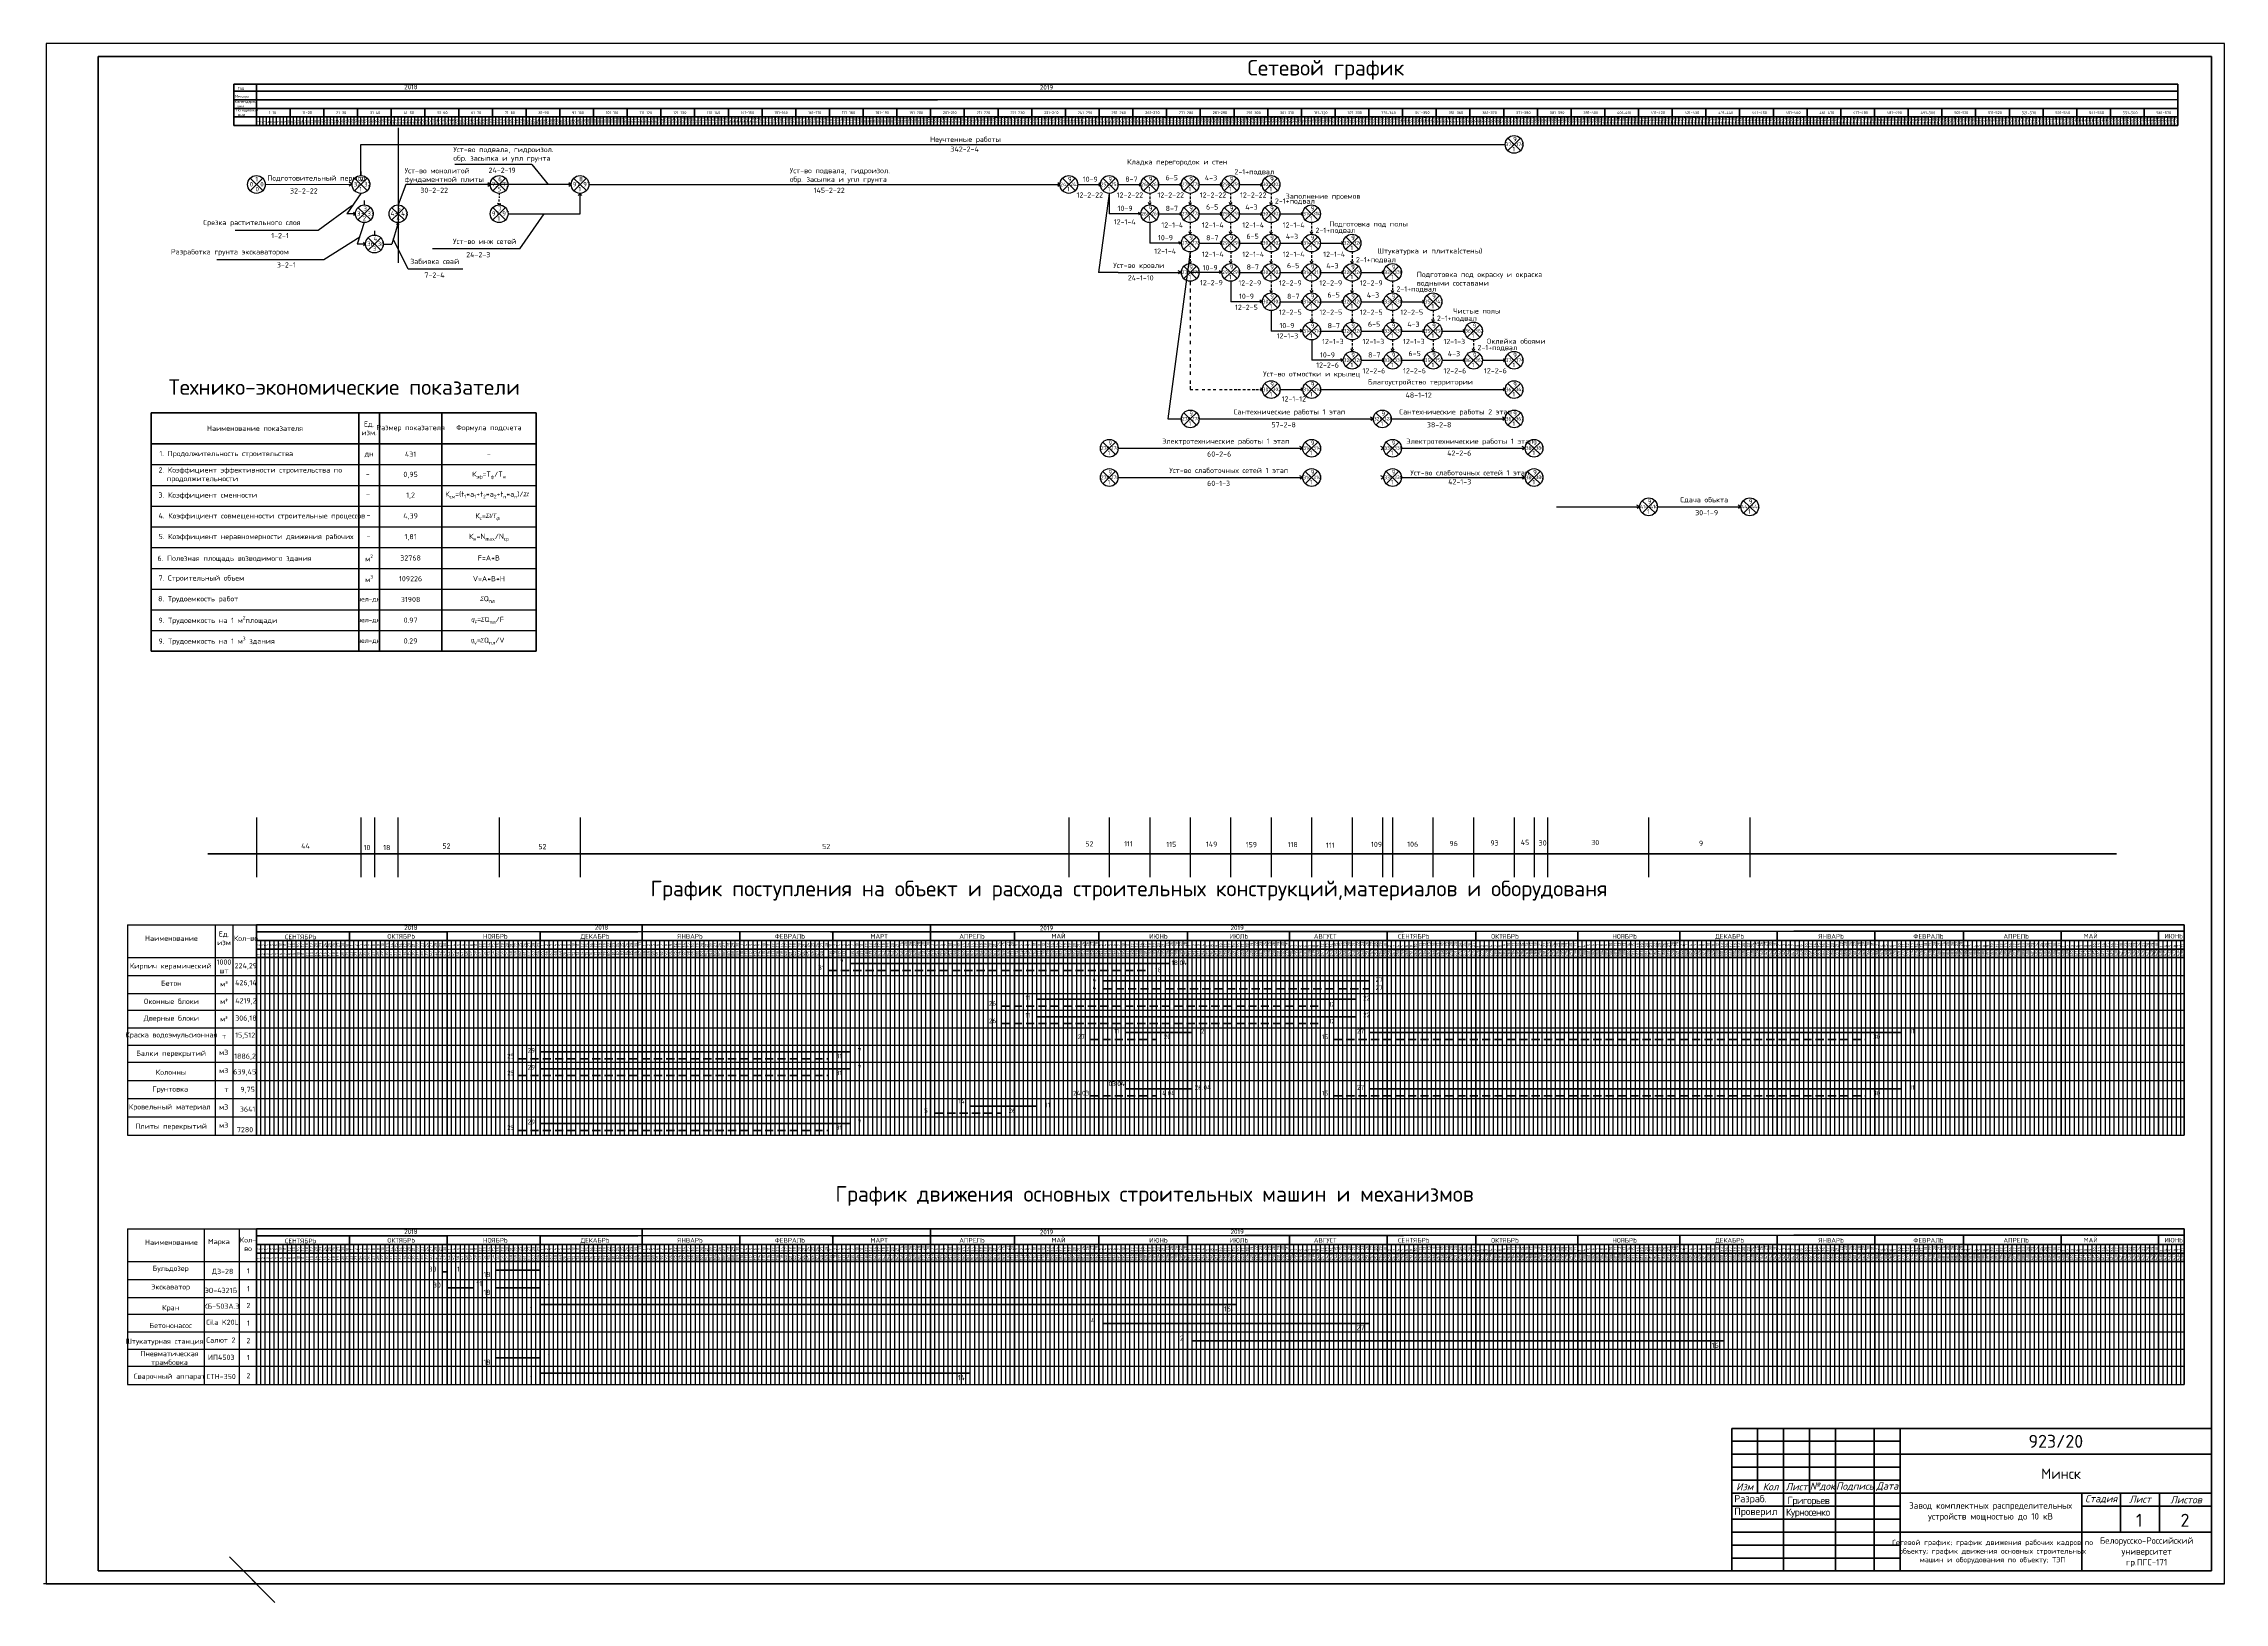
# Model space of a CAD drawing. Header units: millimetres. Extents: x -782 to 10910, y 3841 to 9763.
# Drawn here: x 9777 to 10618, y 7334 to 7935 of the extents above; entities that cross this region are included whole.
import ezdxf

# ---------------------------------------------------------------- set-up
doc = ezdxf.new("R2010")
doc.units = ezdxf.units.MM
doc.linetypes.add('HIDDEN2', pattern=[4.7625, 3.175, -1.5875])
doc.layers.add('05', color=7, linetype='Continuous', lineweight=50)
doc.layers.add('Штампы&Таблицы', color=1, linetype='Continuous', lineweight=70)
for name, color, linetype in [('1STAIR2D', 30, 'Continuous'), ('A0-07', 30, 'Continuous'), ('A0-08', 101, 'Continuous'), ('Системный слой', 7, 'Continuous')]:
    doc.layers.add(name, color=color, linetype=linetype)
doc.styles.add('GOST-2.304_Type-B', font='GOST_Common.ttf')
doc.styles.add('Isocpeur', font='isocpeur.ttf')
doc.styles.get("Standard").update_dxf_attribs({"font": 'isocpeur.ttf'})

msp = doc.modelspace()

# ---------------------------------------------------------------- linework, layer by layer
at = {"color": 0}
msp.add_line((10617.900427, 7341.388671), (10617.900427, 7935.388671), dxfattribs=at)
at = {"lineweight": 50}
for p, q in [((10599.969228, 7903.825833), (10599.969228, 7919.723221)), ((9871.969228, 7903.803065), (9871.969228, 7910.420659)), ((9884.969228, 7903.787679), (9884.969228, 7910.420659)), ((9897.969228, 7903.787679), (9897.969228, 7910.420659)), ((9910.969228, 7903.756909), (9910.969228, 7910.420659)), ((9923.969228, 7903.772294), (9923.969228, 7910.420659)), ((9936.969228, 7903.787679), (9936.969228, 7910.420659)), ((9949.969228, 7903.803065), (9949.969228, 7910.420659)), ((9962.969228, 7903.803065), (9962.969228, 7910.420659)), ((9975.969228, 7903.803065), (9975.969228, 7910.420659)), ((9988.969228, 7903.787679), (9988.969228, 7910.420659)), ((10001.969228, 7903.772294), (10001.969228, 7910.420659)), ((10014.969228, 7903.772294), (10014.969228, 7910.420659)), ((10027.969228, 7903.787679), (10027.969228, 7910.420659)), ((10040.969228, 7903.787679), (10040.969228, 7910.420659)), ((10053.969228, 7903.787679), (10053.969228, 7910.420659)), ((10066.969228, 7903.787679), (10066.969228, 7910.420659)), ((10079.969228, 7903.795372), (10079.969228, 7910.428351)), ((10092.969228, 7903.810757), (10092.969228, 7910.443737)), ((10105.969228, 7903.779987), (10105.969228, 7910.412966)), ((10118.969228, 7903.787679), (10118.969228, 7910.420659)), ((10131.969228, 7903.787679), (10131.969228, 7910.420659)), ((10144.969228, 7903.810757), (10144.969228, 7910.443737)), ((10157.969228, 7903.779987), (10157.969228, 7910.412966)), ((10170.969228, 7903.787679), (10170.969228, 7910.420659)), ((10183.969228, 7903.787679), (10183.969228, 7910.420659)), ((10196.969228, 7903.810757), (10196.969228, 7910.443737)), ((10209.969228, 7903.779987), (10209.969228, 7910.412966)), ((10222.969228, 7903.787679), (10222.969228, 7910.420659)), ((10235.969228, 7903.787679), (10235.969228, 7910.420659)), ((10248.969228, 7903.810757), (10248.969228, 7910.443737)), ((10261.969228, 7903.779987), (10261.969228, 7910.412966)), ((10274.969228, 7903.787679), (10274.969228, 7910.420659)), ((10287.969228, 7903.787679), (10287.969228, 7910.420659)), ((10300.969228, 7903.810757), (10300.969228, 7910.443737)), ((10313.969228, 7903.779987), (10313.969228, 7910.412966)), ((10326.969228, 7903.787679), (10326.969228, 7910.420659)), ((10339.969228, 7903.787679), (10339.969228, 7910.420659)), ((10352.969228, 7903.810757), (10352.969228, 7910.443737)), ((10365.969228, 7903.779987), (10365.969228, 7910.412966)), ((10378.969228, 7903.787679), (10378.969228, 7910.420659)), ((10391.969228, 7903.810757), (10391.969228, 7910.443737)), ((10404.969228, 7903.779987), (10404.969228, 7910.412966)), ((10417.969228, 7903.810757), (10417.969228, 7910.443737)), ((10417.969228, 7903.787679), (10417.969228, 7910.420659)), ((10430.969228, 7903.787679), (10430.969228, 7910.420659)), ((10430.969228, 7903.779987), (10430.969228, 7910.412966)), ((10443.969228, 7903.787679), (10443.969228, 7910.420659)), ((10456.969228, 7903.787679), (10456.969228, 7910.420659)), ((10469.969228, 7903.810757), (10469.969228, 7910.443737)), ((10482.969228, 7903.779987), (10482.969228, 7910.412966)), ((10495.969228, 7903.787679), (10495.969228, 7910.420659)), ((10508.969228, 7903.787679), (10508.969228, 7910.420659)), ((10521.969228, 7903.810757), (10521.969228, 7910.443737)), ((10534.969228, 7903.779987), (10534.969228, 7910.412966)), ((10547.969228, 7903.787679), (10547.969228, 7910.420659)), ((10560.969228, 7903.787679), (10560.969228, 7910.420659)), ((10573.969228, 7903.810757), (10573.969228, 7910.443737)), ((10586.969228, 7903.779987), (10586.969228, 7910.412966)), ((10088.105549, 7580.651394), (10211.257412, 7580.651394)), ((10185.573985, 7573.967557), (10288.172338, 7573.967557)), ((10159.924396, 7566.871859), (10283.076259, 7566.871859)), ((10159.924396, 7560.137737), (10283.076259, 7560.137737)), ((10194.123847, 7554.008211), (10219.807275, 7554.008211)), ((10288.172338, 7554.008211), (10493.369044, 7554.008211)), ((9968.407471, 7546.568973), (10088.105549, 7546.568973)), ((9968.407471, 7540.066968), (10088.105549, 7540.066968)), ((10194.123847, 7532.266484), (10219.807275, 7532.266484)), ((10288.172338, 7532.266484), (10493.369044, 7532.266484)), ((9968.407549, 7518.98264), (10088.105627, 7518.98264)), ((10134.274808, 7525.570343), (10159.958236, 7525.570343)), ((9930.788075, 7461.709419), (9932.498047, 7461.709419)), ((9951.307745, 7462.435165), (9968.407471, 7462.435165)), ((9932.498047, 7455.533502), (9942.757883, 7455.533502)), ((9951.307745, 7455.533579), (9968.407471, 7455.533579)), ((9968.407471, 7449.18393), (10236.872633, 7449.18393)), ((10185.573985, 7441.876316), (10288.172338, 7441.876316)), ((10219.773389, 7435.111243), (10424.970142, 7435.111243)), ((9951.307871, 7428.610406), (9968.407596, 7428.610406)), ((9968.407569, 7422.660912), (10134.274808, 7422.660912))]:
    msp.add_line(p, q, dxfattribs=at)
at = {"lineweight": 25}
for p, q in [((9858.969228, 7910.420659), (9860.269228, 7910.420659)), ((9858.969228, 7907.127247), (9860.269228, 7907.127247)), ((9860.269228, 7903.803065), (9860.269228, 7907.127247)), ((9860.269228, 7903.803065), (9860.269228, 7907.127247)), ((9861.569228, 7903.803065), (9861.569228, 7907.127247)), ((9861.569228, 7903.803065), (9861.569228, 7907.127247)), ((9862.869228, 7903.803065), (9862.869228, 7907.142632)), ((9864.169228, 7903.787679), (9864.169228, 7907.111862)), ((9864.169228, 7903.787679), (9864.169228, 7907.111862)), ((9865.469228, 7903.787679), (9865.469228, 7907.111862)), ((9865.469228, 7903.787679), (9865.469228, 7907.111862)), ((9866.769228, 7903.787679), (9866.769228, 7907.127247)), ((9868.069228, 7903.803065), (9868.069228, 7907.127247)), ((9868.069228, 7903.803065), (9868.069228, 7907.127247)), ((9869.369228, 7903.803065), (9869.369228, 7907.127247)), ((9869.369228, 7903.803065), (9869.369228, 7907.127247)), ((9870.669228, 7903.803065), (9870.669228, 7907.142632)), ((9871.969228, 7903.803065), (9871.969228, 7907.127247)), ((9873.269228, 7903.803065), (9873.269228, 7907.127247)), ((9873.269228, 7903.803065), (9873.269228, 7907.127247)), ((9874.569228, 7903.803065), (9874.569228, 7907.142632)), ((9875.869228, 7903.803065), (9875.869228, 7907.127247)), ((9875.869228, 7903.803065), (9875.869228, 7907.127247)), ((9877.169228, 7903.803065), (9877.169228, 7907.127247)), ((9877.169228, 7903.803065), (9877.169228, 7907.127247)), ((9878.469228, 7903.803065), (9878.469228, 7907.142632)), ((9879.769228, 7903.803065), (9879.769228, 7907.127247)), ((9879.769228, 7903.803065), (9879.769228, 7907.127247)), ((9881.069228, 7903.803065), (9881.069228, 7907.127247)), ((9881.069228, 7903.803065), (9881.069228, 7907.127247)), ((9882.369228, 7903.803065), (9882.369228, 7907.142632)), ((9883.669228, 7903.787679), (9883.669228, 7907.111862)), ((9883.669228, 7903.787679), (9883.669228, 7907.111862)), ((9884.969228, 7903.787679), (9884.969228, 7907.111862)), ((9886.269228, 7903.787679), (9886.269228, 7907.127247)), ((9887.569228, 7903.772294), (9887.569228, 7907.096476)), ((9887.569228, 7903.772294), (9887.569228, 7907.096476)), ((9888.869228, 7903.772294), (9888.869228, 7907.096476)), ((9888.869228, 7903.772294), (9888.869228, 7907.096476)), ((9890.169228, 7903.772294), (9890.169228, 7907.111862)), ((9891.469228, 7903.787679), (9891.469228, 7907.111862)), ((9891.469228, 7903.787679), (9891.469228, 7907.111862)), ((9892.769228, 7903.787679), (9892.769228, 7907.111862)), ((9892.769228, 7903.787679), (9892.769228, 7907.111862)), ((9894.069228, 7903.787679), (9894.069228, 7907.127247)), ((9895.369228, 7903.787679), (9895.369228, 7907.111862)), ((9895.369228, 7903.787679), (9895.369228, 7907.111862)), ((9896.669228, 7903.787679), (9896.669228, 7907.111862)), ((9896.669228, 7903.787679), (9896.669228, 7907.111862)), ((9899.269228, 7903.787679), (9899.269228, 7907.111862)), ((9899.269228, 7903.787679), (9899.269228, 7907.111862)), ((9900.569228, 7903.787679), (9900.569228, 7907.111862)), ((9900.569228, 7903.787679), (9900.569228, 7907.111862)), ((9901.869228, 7903.787679), (9901.869228, 7907.127247)), ((9903.169228, 7903.787679), (9903.169228, 7907.111862)), ((9903.169228, 7903.787679), (9903.169228, 7907.111862)), ((9904.469228, 7903.787679), (9904.469228, 7907.111862)), ((9904.469228, 7903.787679), (9904.469228, 7907.111862)), ((9905.769228, 7903.787679), (9905.769228, 7907.127247)), ((9907.069228, 7903.772294), (9907.069228, 7907.096476)), ((9907.069228, 7903.772294), (9907.069228, 7907.096476)), ((9908.369228, 7903.772294), (9908.369228, 7907.096476)), ((9908.369228, 7903.772294), (9908.369228, 7907.096476)), ((9909.669228, 7903.772294), (9909.669228, 7907.111862)), ((9910.969228, 7903.756909), (9910.969228, 7907.081091)), ((9912.269228, 7903.756909), (9912.269228, 7907.081091)), ((9912.269228, 7903.756909), (9912.269228, 7907.081091)), ((9913.569228, 7903.756909), (9913.569228, 7907.096476)), ((9914.869228, 7903.772294), (9914.869228, 7907.096476)), ((9914.869228, 7903.772294), (9914.869228, 7907.096476)), ((9916.169228, 7903.772294), (9916.169228, 7907.096476)), ((9916.169228, 7903.772294), (9916.169228, 7907.096476)), ((9917.469228, 7903.772294), (9917.469228, 7907.111862)), ((9918.769228, 7903.772294), (9918.769228, 7907.096476)), ((9918.769228, 7903.772294), (9918.769228, 7907.096476)), ((9920.069228, 7903.772294), (9920.069228, 7907.096476)), ((9920.069228, 7903.772294), (9920.069228, 7907.096476)), ((9921.369228, 7903.772294), (9921.369228, 7907.111862)), ((9922.669228, 7903.772294), (9922.669228, 7907.096476)), ((9922.669228, 7903.772294), (9922.669228, 7907.096476)), ((9923.969228, 7903.772294), (9923.969228, 7907.096476)), ((9925.269228, 7903.772294), (9925.269228, 7907.111862)), ((9926.569228, 7903.772294), (9926.569228, 7907.096476)), ((9926.569228, 7903.772294), (9926.569228, 7907.096476)), ((9927.869228, 7903.772294), (9927.869228, 7907.096476)), ((9927.869228, 7903.772294), (9927.869228, 7907.096476)), ((9929.169228, 7903.772294), (9929.169228, 7907.111862)), ((9930.469228, 7903.803065), (9930.469228, 7907.127247)), ((9930.469228, 7903.803065), (9930.469228, 7907.127247)), ((9931.769228, 7903.803065), (9931.769228, 7907.127247)), ((9931.769228, 7903.803065), (9931.769228, 7907.127247)), ((9933.069228, 7903.803065), (9933.069228, 7907.142632)), ((9934.369228, 7903.787679), (9934.369228, 7907.111862)), ((9934.369228, 7903.787679), (9934.369228, 7907.111862)), ((9935.669228, 7903.787679), (9935.669228, 7907.111862)), ((9935.669228, 7903.787679), (9935.669228, 7907.111862)), ((9938.269228, 7903.803065), (9938.269228, 7907.127247)), ((9938.269228, 7903.803065), (9938.269228, 7907.127247)), ((9939.569228, 7903.803065), (9939.569228, 7907.127247)), ((9939.569228, 7903.803065), (9939.569228, 7907.127247)), ((9940.869228, 7903.803065), (9940.869228, 7907.142632)), ((9942.169228, 7903.803065), (9942.169228, 7907.127247)), ((9942.169228, 7903.803065), (9942.169228, 7907.127247)), ((9943.469228, 7903.803065), (9943.469228, 7907.127247)), ((9943.469228, 7903.803065), (9943.469228, 7907.127247)), ((9944.769228, 7903.803065), (9944.769228, 7907.142632)), ((9946.069228, 7903.803065), (9946.069228, 7907.127247)), ((9946.069228, 7903.803065), (9946.069228, 7907.127247)), ((9947.369228, 7903.803065), (9947.369228, 7907.127247)), ((9947.369228, 7903.803065), (9947.369228, 7907.127247)), ((9948.669228, 7903.803065), (9948.669228, 7907.142632)), ((9949.969228, 7903.803065), (9949.969228, 7907.127247)), ((9951.269228, 7903.803065), (9951.269228, 7907.127247)), ((9951.269228, 7903.803065), (9951.269228, 7907.127247)), ((9952.569228, 7903.803065), (9952.569228, 7907.142632)), ((9953.869228, 7903.803065), (9953.869228, 7907.127247)), ((9953.869228, 7903.803065), (9953.869228, 7907.127247)), ((9955.169228, 7903.803065), (9955.169228, 7907.127247)), ((9955.169228, 7903.803065), (9955.169228, 7907.127247)), ((9956.469228, 7903.803065), (9956.469228, 7907.142632)), ((9957.769228, 7903.787679), (9957.769228, 7907.111862)), ((9957.769228, 7903.787679), (9957.769228, 7907.111862)), ((9959.069228, 7903.787679), (9959.069228, 7907.111862)), ((9959.069228, 7903.787679), (9959.069228, 7907.111862)), ((9960.369228, 7903.787679), (9960.369228, 7907.127247)), ((9961.669228, 7903.803065), (9961.669228, 7907.127247)), ((9961.669228, 7903.803065), (9961.669228, 7907.127247)), ((9962.969228, 7903.803065), (9962.969228, 7907.127247)), ((9964.269228, 7903.803065), (9964.269228, 7907.142632)), ((9965.569228, 7903.803065), (9965.569228, 7907.127247)), ((9965.569228, 7903.803065), (9965.569228, 7907.127247)), ((9966.869228, 7903.803065), (9966.869228, 7907.127247)), ((9966.869228, 7903.803065), (9966.869228, 7907.127247)), ((9968.169228, 7903.803065), (9968.169228, 7907.142632)), ((9969.469228, 7903.803065), (9969.469228, 7907.127247)), ((9969.469228, 7903.803065), (9969.469228, 7907.127247)), ((9970.769228, 7903.803065), (9970.769228, 7907.127247)), ((9970.769228, 7903.803065), (9970.769228, 7907.127247)), ((9972.069228, 7903.803065), (9972.069228, 7907.142632)), ((9973.369228, 7903.803065), (9973.369228, 7907.127247)), ((9973.369228, 7903.803065), (9973.369228, 7907.127247)), ((9974.669228, 7903.803065), (9974.669228, 7907.127247)), ((9974.669228, 7903.803065), (9974.669228, 7907.127247)), ((9977.269228, 7903.787679), (9977.269228, 7907.111862)), ((9977.269228, 7903.787679), (9977.269228, 7907.111862)), ((9978.569228, 7903.787679), (9978.569228, 7907.111862)), ((9978.569228, 7903.787679), (9978.569228, 7907.111862)), ((9979.869228, 7903.787679), (9979.869228, 7907.127247)), ((9981.169228, 7903.772294), (9981.169228, 7907.096476)), ((9981.169228, 7903.772294), (9981.169228, 7907.096476)), ((9982.469228, 7903.772294), (9982.469228, 7907.096476)), ((9982.469228, 7903.772294), (9982.469228, 7907.096476)), ((9983.769228, 7903.772294), (9983.769228, 7907.111862)), ((9985.069228, 7903.787679), (9985.069228, 7907.111862)), ((9985.069228, 7903.787679), (9985.069228, 7907.111862)), ((9986.369228, 7903.787679), (9986.369228, 7907.111862)), ((9986.369228, 7903.787679), (9986.369228, 7907.111862)), ((9987.669228, 7903.787679), (9987.669228, 7907.127247)), ((9988.969228, 7903.787679), (9988.969228, 7907.111862)), ((9990.269228, 7903.787679), (9990.269228, 7907.111862)), ((9990.269228, 7903.787679), (9990.269228, 7907.111862)), ((9991.569228, 7903.787679), (9991.569228, 7907.127247)), ((9992.869228, 7903.787679), (9992.869228, 7907.111862)), ((9992.869228, 7903.787679), (9992.869228, 7907.111862)), ((9994.169228, 7903.787679), (9994.169228, 7907.111862)), ((9994.169228, 7903.787679), (9994.169228, 7907.111862)), ((9995.469228, 7903.787679), (9995.469228, 7907.127247)), ((9996.769228, 7903.787679), (9996.769228, 7907.111862)), ((9996.769228, 7903.787679), (9996.769228, 7907.111862)), ((9998.069228, 7903.787679), (9998.069228, 7907.111862)), ((9998.069228, 7903.787679), (9998.069228, 7907.111862)), ((9999.369228, 7903.787679), (9999.369228, 7907.127247)), ((10000.669228, 7903.772294), (10000.669228, 7907.096476)), ((10000.669228, 7903.772294), (10000.669228, 7907.096476)), ((10001.969228, 7903.772294), (10001.969228, 7907.096476)), ((10003.269228, 7903.772294), (10003.269228, 7907.111862)), ((10004.569228, 7903.756909), (10004.569228, 7907.081091)), ((10004.569228, 7903.756909), (10004.569228, 7907.081091)), ((10005.869228, 7903.756909), (10005.869228, 7907.081091)), ((10005.869228, 7903.756909), (10005.869228, 7907.081091)), ((10007.169228, 7903.756909), (10007.169228, 7907.096476)), ((10008.469228, 7903.772294), (10008.469228, 7907.096476)), ((10008.469228, 7903.772294), (10008.469228, 7907.096476)), ((10009.769228, 7903.772294), (10009.769228, 7907.096476)), ((10009.769228, 7903.772294), (10009.769228, 7907.096476)), ((10011.069228, 7903.772294), (10011.069228, 7907.111862)), ((10012.369228, 7903.772294), (10012.369228, 7907.096476)), ((10012.369228, 7903.772294), (10012.369228, 7907.096476)), ((10013.669228, 7903.772294), (10013.669228, 7907.096476)), ((10013.669228, 7903.772294), (10013.669228, 7907.096476)), ((10016.269228, 7903.772294), (10016.269228, 7907.096476)), ((10016.269228, 7903.772294), (10016.269228, 7907.096476)), ((10017.569228, 7903.772294), (10017.569228, 7907.096476)), ((10017.569228, 7903.772294), (10017.569228, 7907.096476)), ((10018.869228, 7903.772294), (10018.869228, 7907.111862)), ((10020.169228, 7903.772294), (10020.169228, 7907.096476)), ((10020.169228, 7903.772294), (10020.169228, 7907.096476)), ((10021.469228, 7903.772294), (10021.469228, 7907.096476)), ((10021.469228, 7903.772294), (10021.469228, 7907.096476)), ((10022.769228, 7903.772294), (10022.769228, 7907.111862)), ((10024.069228, 7903.803065), (10024.069228, 7907.127247)), ((10024.069228, 7903.803065), (10024.069228, 7907.127247)), ((10025.369228, 7903.803065), (10025.369228, 7907.127247)), ((10025.369228, 7903.803065), (10025.369228, 7907.127247)), ((10026.669228, 7903.803065), (10026.669228, 7907.142632)), ((10027.969228, 7903.787679), (10027.969228, 7907.111862)), ((10029.269228, 7903.787679), (10029.269228, 7907.111862)), ((10029.269228, 7903.787679), (10029.269228, 7907.111862)), ((10030.569228, 7903.787679), (10030.569228, 7907.127247)), ((10031.869228, 7903.803065), (10031.869228, 7907.127247)), ((10031.869228, 7903.803065), (10031.869228, 7907.127247)), ((10033.169228, 7903.803065), (10033.169228, 7907.127247)), ((10033.169228, 7903.803065), (10033.169228, 7907.127247)), ((10034.469228, 7903.803065), (10034.469228, 7907.142632)), ((10035.769228, 7903.803065), (10035.769228, 7907.127247)), ((10035.769228, 7903.803065), (10035.769228, 7907.127247)), ((10037.069228, 7903.803065), (10037.069228, 7907.127247)), ((10037.069228, 7903.803065), (10037.069228, 7907.127247)), ((10038.369228, 7903.803065), (10038.369228, 7907.142632)), ((10039.669228, 7903.803065), (10039.669228, 7907.127247)), ((10039.669228, 7903.803065), (10039.669228, 7907.127247)), ((10040.969228, 7903.803065), (10040.969228, 7907.127247)), ((10040.969228, 7903.803065), (10040.969228, 7907.127247)), ((10042.269228, 7903.803065), (10042.269228, 7907.142632)), ((10043.569228, 7903.803065), (10043.569228, 7907.127247)), ((10043.569228, 7903.803065), (10043.569228, 7907.127247)), ((10044.869228, 7903.803065), (10044.869228, 7907.127247)), ((10044.869228, 7903.803065), (10044.869228, 7907.127247)), ((10046.169228, 7903.803065), (10046.169228, 7907.142632)), ((10047.469228, 7903.803065), (10047.469228, 7907.127247)), ((10047.469228, 7903.803065), (10047.469228, 7907.127247)), ((10048.769228, 7903.803065), (10048.769228, 7907.127247)), ((10048.769228, 7903.803065), (10048.769228, 7907.127247)), ((10050.069228, 7903.803065), (10050.069228, 7907.142632)), ((10051.369228, 7903.787679), (10051.369228, 7907.111862)), ((10051.369228, 7903.787679), (10051.369228, 7907.111862)), ((10052.669228, 7903.787679), (10052.669228, 7907.111862)), ((10052.669228, 7903.787679), (10052.669228, 7907.111862)), ((10053.969228, 7903.787679), (10053.969228, 7907.127247)), ((10055.269228, 7903.803065), (10055.269228, 7907.127247)), ((10055.269228, 7903.803065), (10055.269228, 7907.127247)), ((10056.569228, 7903.803065), (10056.569228, 7907.127247)), ((10056.569228, 7903.803065), (10056.569228, 7907.127247)), ((10057.869228, 7903.803065), (10057.869228, 7907.142632)), ((10059.169228, 7903.803065), (10059.169228, 7907.127247)), ((10059.169228, 7903.803065), (10059.169228, 7907.127247)), ((10060.469228, 7903.803065), (10060.469228, 7907.127247)), ((10060.469228, 7903.803065), (10060.469228, 7907.127247)), ((10061.769228, 7903.803065), (10061.769228, 7907.142632)), ((10063.069228, 7903.803065), (10063.069228, 7907.127247)), ((10063.069228, 7903.803065), (10063.069228, 7907.127247)), ((10064.369228, 7903.803065), (10064.369228, 7907.127247)), ((10064.369228, 7903.803065), (10064.369228, 7907.127247)), ((10065.669228, 7903.803065), (10065.669228, 7907.142632)), ((10066.969228, 7903.803065), (10066.969228, 7907.127247)), ((10066.969228, 7903.803065), (10066.969228, 7907.127247)), ((10068.269228, 7903.803065), (10068.269228, 7907.127247)), ((10068.269228, 7903.803065), (10068.269228, 7907.127247)), ((10069.569228, 7903.803065), (10069.569228, 7907.142632)), ((10070.869228, 7903.787679), (10070.869228, 7907.111862)), ((10070.869228, 7903.787679), (10070.869228, 7907.111862)), ((10072.169228, 7903.787679), (10072.169228, 7907.111862)), ((10072.169228, 7903.787679), (10072.169228, 7907.111862)), ((10073.469228, 7903.787679), (10073.469228, 7907.127247)), ((10074.769228, 7903.772294), (10074.769228, 7907.096476)), ((10074.769228, 7903.772294), (10074.769228, 7907.096476)), ((10076.069228, 7903.772294), (10076.069228, 7907.096476)), ((10076.069228, 7903.772294), (10076.069228, 7907.096476)), ((10077.369228, 7903.772294), (10077.369228, 7907.111862)), ((10078.669228, 7903.787679), (10078.669228, 7907.111862)), ((10078.669228, 7903.787679), (10078.669228, 7907.111862)), ((10079.969228, 7903.787679), (10079.969228, 7907.111862)), ((10079.969228, 7903.787679), (10079.969228, 7907.111862)), ((10081.269228, 7903.787679), (10081.269228, 7907.127247)), ((10082.569228, 7903.787679), (10082.569228, 7907.111862)), ((10082.569228, 7903.787679), (10082.569228, 7907.111862)), ((10083.869228, 7903.787679), (10083.869228, 7907.111862)), ((10083.869228, 7903.787679), (10083.869228, 7907.111862)), ((10085.169228, 7903.787679), (10085.169228, 7907.127247)), ((10086.469228, 7903.787679), (10086.469228, 7907.111862)), ((10086.469228, 7903.787679), (10086.469228, 7907.111862)), ((10087.769228, 7903.787679), (10087.769228, 7907.111862)), ((10087.769228, 7903.787679), (10087.769228, 7907.111862)), ((10089.069228, 7903.787679), (10089.069228, 7907.127247)), ((10090.369228, 7903.787679), (10090.369228, 7907.111862)), ((10090.369228, 7903.787679), (10090.369228, 7907.111862)), ((10091.669228, 7903.787679), (10091.669228, 7907.111862)), ((10091.669228, 7903.787679), (10091.669228, 7907.111862)), ((10092.969228, 7903.787679), (10092.969228, 7907.127247)), ((10094.269228, 7903.772294), (10094.269228, 7907.096476)), ((10094.269228, 7903.772294), (10094.269228, 7907.096476)), ((10095.569228, 7903.772294), (10095.569228, 7907.096476)), ((10095.569228, 7903.772294), (10095.569228, 7907.096476)), ((10096.869228, 7903.772294), (10096.869228, 7907.111862)), ((10098.169228, 7903.756909), (10098.169228, 7907.081091)), ((10098.169228, 7903.756909), (10098.169228, 7907.081091)), ((10099.469228, 7903.756909), (10099.469228, 7907.081091)), ((10099.469228, 7903.756909), (10099.469228, 7907.081091)), ((10100.769228, 7903.756909), (10100.769228, 7907.096476)), ((10102.069228, 7903.772294), (10102.069228, 7907.096476)), ((10102.069228, 7903.772294), (10102.069228, 7907.096476)), ((10103.369228, 7903.772294), (10103.369228, 7907.096476)), ((10103.369228, 7903.772294), (10103.369228, 7907.096476)), ((10104.669228, 7903.772294), (10104.669228, 7907.111862)), ((10105.969228, 7903.772294), (10105.969228, 7907.096476)), ((10105.969228, 7903.772294), (10105.969228, 7907.096476)), ((10107.269228, 7903.772294), (10107.269228, 7907.096476)), ((10107.269228, 7903.772294), (10107.269228, 7907.096476)), ((10108.569228, 7903.772294), (10108.569228, 7907.111862)), ((10109.869228, 7903.772294), (10109.869228, 7907.096476)), ((10109.869228, 7903.772294), (10109.869228, 7907.096476)), ((10111.169228, 7903.772294), (10111.169228, 7907.096476)), ((10111.169228, 7903.772294), (10111.169228, 7907.096476)), ((10112.469228, 7903.772294), (10112.469228, 7907.111862)), ((10113.769228, 7903.772294), (10113.769228, 7907.096476)), ((10113.769228, 7903.772294), (10113.769228, 7907.096476)), ((10115.069228, 7903.772294), (10115.069228, 7907.096476)), ((10115.069228, 7903.772294), (10115.069228, 7907.096476)), ((10116.369228, 7903.772294), (10116.369228, 7907.111862)), ((10117.669228, 7903.803065), (10117.669228, 7907.127247)), ((10117.669228, 7903.803065), (10117.669228, 7907.127247)), ((10118.969228, 7903.803065), (10118.969228, 7907.127247)), ((10118.969228, 7903.803065), (10118.969228, 7907.127247)), ((10120.269228, 7903.803065), (10120.269228, 7907.142632)), ((10121.569228, 7903.787679), (10121.569228, 7907.111862)), ((10121.569228, 7903.787679), (10121.569228, 7907.111862)), ((10122.869228, 7903.787679), (10122.869228, 7907.111862)), ((10122.869228, 7903.787679), (10122.869228, 7907.111862)), ((10124.169228, 7903.787679), (10124.169228, 7907.127247)), ((10125.469228, 7903.803065), (10125.469228, 7907.127247)), ((10125.469228, 7903.803065), (10125.469228, 7907.127247)), ((10126.769228, 7903.803065), (10126.769228, 7907.127247)), ((10126.769228, 7903.803065), (10126.769228, 7907.127247)), ((10128.069228, 7903.803065), (10128.069228, 7907.142632)), ((10129.369228, 7903.803065), (10129.369228, 7907.127247)), ((10129.369228, 7903.803065), (10129.369228, 7907.127247)), ((10130.669228, 7903.803065), (10130.669228, 7907.127247)), ((10130.669228, 7903.803065), (10130.669228, 7907.127247)), ((10131.969228, 7903.803065), (10131.969228, 7907.142632)), ((10133.269228, 7903.803065), (10133.269228, 7907.127247)), ((10133.269228, 7903.803065), (10133.269228, 7907.127247)), ((10134.569228, 7903.803065), (10134.569228, 7907.127247)), ((10134.569228, 7903.803065), (10134.569228, 7907.127247)), ((10135.869228, 7903.803065), (10135.869228, 7907.142632)), ((10137.169228, 7903.803065), (10137.169228, 7907.127247)), ((10137.169228, 7903.803065), (10137.169228, 7907.127247)), ((10138.469228, 7903.803065), (10138.469228, 7907.127247)), ((10138.469228, 7903.803065), (10138.469228, 7907.127247)), ((10139.769228, 7903.803065), (10139.769228, 7907.142632)), ((10141.069228, 7903.803065), (10141.069228, 7907.127247)), ((10141.069228, 7903.803065), (10141.069228, 7907.127247)), ((10142.369228, 7903.803065), (10142.369228, 7907.127247)), ((10142.369228, 7903.803065), (10142.369228, 7907.127247)), ((10143.669228, 7903.803065), (10143.669228, 7907.142632)), ((10144.969228, 7903.787679), (10144.969228, 7907.111862)), ((10144.969228, 7903.787679), (10144.969228, 7907.111862)), ((10146.269228, 7903.787679), (10146.269228, 7907.111862)), ((10146.269228, 7903.787679), (10146.269228, 7907.111862)), ((10147.569228, 7903.787679), (10147.569228, 7907.127247)), ((10148.869228, 7903.803065), (10148.869228, 7907.127247)), ((10148.869228, 7903.803065), (10148.869228, 7907.127247)), ((10150.169228, 7903.803065), (10150.169228, 7907.127247)), ((10150.169228, 7903.803065), (10150.169228, 7907.127247)), ((10151.469228, 7903.803065), (10151.469228, 7907.142632)), ((10152.769228, 7903.803065), (10152.769228, 7907.127247)), ((10152.769228, 7903.803065), (10152.769228, 7907.127247)), ((10154.069228, 7903.803065), (10154.069228, 7907.127247)), ((10154.069228, 7903.803065), (10154.069228, 7907.127247)), ((10155.369228, 7903.803065), (10155.369228, 7907.142632)), ((10156.669228, 7903.803065), (10156.669228, 7907.127247)), ((10156.669228, 7903.803065), (10156.669228, 7907.127247)), ((10157.969228, 7903.803065), (10157.969228, 7907.127247)), ((10157.969228, 7903.803065), (10157.969228, 7907.127247)), ((10159.269228, 7903.803065), (10159.269228, 7907.142632)), ((10160.569228, 7903.803065), (10160.569228, 7907.127247)), ((10160.569228, 7903.803065), (10160.569228, 7907.127247)), ((10161.869228, 7903.803065), (10161.869228, 7907.127247)), ((10161.869228, 7903.803065), (10161.869228, 7907.127247)), ((10163.169228, 7903.803065), (10163.169228, 7907.142632)), ((10164.469228, 7903.787679), (10164.469228, 7907.111862)), ((10164.469228, 7903.787679), (10164.469228, 7907.111862)), ((10165.769228, 7903.787679), (10165.769228, 7907.111862)), ((10165.769228, 7903.787679), (10165.769228, 7907.111862)), ((10167.069228, 7903.787679), (10167.069228, 7907.127247)), ((10168.369228, 7903.772294), (10168.369228, 7907.096476)), ((10168.369228, 7903.772294), (10168.369228, 7907.096476)), ((10169.669228, 7903.772294), (10169.669228, 7907.096476)), ((10169.669228, 7903.772294), (10169.669228, 7907.096476)), ((10170.969228, 7903.772294), (10170.969228, 7907.111862)), ((10172.269228, 7903.787679), (10172.269228, 7907.111862)), ((10172.269228, 7903.787679), (10172.269228, 7907.111862)), ((10173.569228, 7903.787679), (10173.569228, 7907.111862)), ((10173.569228, 7903.787679), (10173.569228, 7907.111862)), ((10174.869228, 7903.787679), (10174.869228, 7907.127247)), ((10176.169228, 7903.787679), (10176.169228, 7907.111862)), ((10176.169228, 7903.787679), (10176.169228, 7907.111862)), ((10177.469228, 7903.787679), (10177.469228, 7907.111862)), ((10177.469228, 7903.787679), (10177.469228, 7907.111862)), ((10178.769228, 7903.787679), (10178.769228, 7907.127247)), ((10180.069228, 7903.787679), (10180.069228, 7907.111862)), ((10180.069228, 7903.787679), (10180.069228, 7907.111862)), ((10181.369228, 7903.787679), (10181.369228, 7907.111862)), ((10181.369228, 7903.787679), (10181.369228, 7907.111862)), ((10182.669228, 7903.787679), (10182.669228, 7907.127247)), ((10183.969228, 7903.787679), (10183.969228, 7907.111862)), ((10183.969228, 7903.787679), (10183.969228, 7907.111862)), ((10185.269228, 7903.787679), (10185.269228, 7907.111862)), ((10185.269228, 7903.787679), (10185.269228, 7907.111862)), ((10186.569228, 7903.787679), (10186.569228, 7907.127247)), ((10187.869228, 7903.772294), (10187.869228, 7907.096476)), ((10187.869228, 7903.772294), (10187.869228, 7907.096476)), ((10189.169228, 7903.772294), (10189.169228, 7907.096476)), ((10189.169228, 7903.772294), (10189.169228, 7907.096476)), ((10190.469228, 7903.772294), (10190.469228, 7907.111862)), ((10191.769228, 7903.756909), (10191.769228, 7907.081091)), ((10191.769228, 7903.756909), (10191.769228, 7907.081091)), ((10193.069228, 7903.756909), (10193.069228, 7907.081091)), ((10193.069228, 7903.756909), (10193.069228, 7907.081091)), ((10194.369228, 7903.756909), (10194.369228, 7907.096476)), ((10195.669228, 7903.772294), (10195.669228, 7907.096476)), ((10195.669228, 7903.772294), (10195.669228, 7907.096476)), ((10196.969228, 7903.772294), (10196.969228, 7907.096476)), ((10196.969228, 7903.772294), (10196.969228, 7907.096476)), ((10198.269228, 7903.772294), (10198.269228, 7907.111862)), ((10199.569228, 7903.772294), (10199.569228, 7907.096476)), ((10199.569228, 7903.772294), (10199.569228, 7907.096476)), ((10200.869228, 7903.772294), (10200.869228, 7907.096476)), ((10200.869228, 7903.772294), (10200.869228, 7907.096476)), ((10202.169228, 7903.772294), (10202.169228, 7907.111862)), ((10203.469228, 7903.772294), (10203.469228, 7907.096476)), ((10203.469228, 7903.772294), (10203.469228, 7907.096476)), ((10204.769228, 7903.772294), (10204.769228, 7907.096476)), ((10204.769228, 7903.772294), (10204.769228, 7907.096476)), ((10206.069228, 7903.772294), (10206.069228, 7907.111862)), ((10207.369228, 7903.772294), (10207.369228, 7907.096476)), ((10207.369228, 7903.772294), (10207.369228, 7907.096476)), ((10208.669228, 7903.772294), (10208.669228, 7907.096476)), ((10208.669228, 7903.772294), (10208.669228, 7907.096476)), ((10209.969228, 7903.772294), (10209.969228, 7907.111862)), ((10211.269228, 7903.803065), (10211.269228, 7907.127247)), ((10211.269228, 7903.803065), (10211.269228, 7907.127247)), ((10212.569228, 7903.803065), (10212.569228, 7907.127247)), ((10212.569228, 7903.803065), (10212.569228, 7907.127247)), ((10213.869228, 7903.803065), (10213.869228, 7907.142632)), ((10215.169228, 7903.787679), (10215.169228, 7907.111862)), ((10215.169228, 7903.787679), (10215.169228, 7907.111862)), ((10216.469228, 7903.787679), (10216.469228, 7907.111862)), ((10216.469228, 7903.787679), (10216.469228, 7907.111862)), ((10217.769228, 7903.787679), (10217.769228, 7907.127247)), ((10219.069228, 7903.803065), (10219.069228, 7907.127247)), ((10219.069228, 7903.803065), (10219.069228, 7907.127247)), ((10220.369228, 7903.803065), (10220.369228, 7907.127247)), ((10220.369228, 7903.803065), (10220.369228, 7907.127247)), ((10221.669228, 7903.803065), (10221.669228, 7907.142632)), ((10222.969228, 7903.803065), (10222.969228, 7907.127247)), ((10222.969228, 7903.803065), (10222.969228, 7907.127247)), ((10224.269228, 7903.803065), (10224.269228, 7907.127247)), ((10224.269228, 7903.803065), (10224.269228, 7907.127247)), ((10225.569228, 7903.803065), (10225.569228, 7907.142632)), ((10226.869228, 7903.803065), (10226.869228, 7907.127247)), ((10226.869228, 7903.803065), (10226.869228, 7907.127247)), ((10228.169228, 7903.803065), (10228.169228, 7907.127247)), ((10228.169228, 7903.803065), (10228.169228, 7907.127247)), ((10229.469228, 7903.803065), (10229.469228, 7907.142632)), ((10230.769228, 7903.803065), (10230.769228, 7907.127247)), ((10230.769228, 7903.803065), (10230.769228, 7907.127247)), ((10232.069228, 7903.803065), (10232.069228, 7907.127247)), ((10232.069228, 7903.803065), (10232.069228, 7907.127247)), ((10233.369228, 7903.803065), (10233.369228, 7907.142632)), ((10234.669228, 7903.787679), (10234.669228, 7907.111862)), ((10234.669228, 7903.787679), (10234.669228, 7907.111862)), ((10235.969228, 7903.787679), (10235.969228, 7907.111862)), ((10235.969228, 7903.787679), (10235.969228, 7907.111862)), ((10237.269228, 7903.787679), (10237.269228, 7907.127247)), ((10238.569228, 7903.772294), (10238.569228, 7907.096476)), ((10238.569228, 7903.772294), (10238.569228, 7907.096476)), ((10239.869228, 7903.772294), (10239.869228, 7907.096476)), ((10239.869228, 7903.772294), (10239.869228, 7907.096476)), ((10241.169228, 7903.772294), (10241.169228, 7907.111862)), ((10242.469228, 7903.787679), (10242.469228, 7907.111862)), ((10242.469228, 7903.787679), (10242.469228, 7907.111862)), ((10243.769228, 7903.787679), (10243.769228, 7907.111862)), ((10243.769228, 7903.787679), (10243.769228, 7907.111862)), ((10245.069228, 7903.787679), (10245.069228, 7907.127247)), ((10246.369228, 7903.787679), (10246.369228, 7907.111862)), ((10246.369228, 7903.787679), (10246.369228, 7907.111862)), ((10247.669228, 7903.787679), (10247.669228, 7907.111862)), ((10247.669228, 7903.787679), (10247.669228, 7907.111862)), ((10248.969228, 7903.787679), (10248.969228, 7907.127247)), ((10250.269228, 7903.787679), (10250.269228, 7907.111862)), ((10250.269228, 7903.787679), (10250.269228, 7907.111862)), ((10251.569228, 7903.787679), (10251.569228, 7907.111862)), ((10251.569228, 7903.787679), (10251.569228, 7907.111862)), ((10252.869228, 7903.787679), (10252.869228, 7907.127247)), ((10254.169228, 7903.787679), (10254.169228, 7907.111862)), ((10254.169228, 7903.787679), (10254.169228, 7907.111862)), ((10255.469228, 7903.787679), (10255.469228, 7907.111862)), ((10255.469228, 7903.787679), (10255.469228, 7907.111862)), ((10256.769228, 7903.787679), (10256.769228, 7907.127247)), ((10258.069228, 7903.772294), (10258.069228, 7907.096476)), ((10258.069228, 7903.772294), (10258.069228, 7907.096476)), ((10259.369228, 7903.772294), (10259.369228, 7907.096476)), ((10259.369228, 7903.772294), (10259.369228, 7907.096476)), ((10260.669228, 7903.772294), (10260.669228, 7907.111862)), ((10261.969228, 7903.756909), (10261.969228, 7907.081091)), ((10261.969228, 7903.756909), (10261.969228, 7907.081091)), ((10263.269228, 7903.756909), (10263.269228, 7907.081091)), ((10263.269228, 7903.756909), (10263.269228, 7907.081091)), ((10264.569228, 7903.756909), (10264.569228, 7907.096476)), ((10265.869228, 7903.772294), (10265.869228, 7907.096476)), ((10265.869228, 7903.772294), (10265.869228, 7907.096476)), ((10267.169228, 7903.772294), (10267.169228, 7907.096476)), ((10267.169228, 7903.772294), (10267.169228, 7907.096476)), ((10268.469228, 7903.772294), (10268.469228, 7907.111862)), ((10269.769228, 7903.772294), (10269.769228, 7907.096476)), ((10269.769228, 7903.772294), (10269.769228, 7907.096476)), ((10271.069228, 7903.772294), (10271.069228, 7907.096476)), ((10271.069228, 7903.772294), (10271.069228, 7907.096476)), ((10272.369228, 7903.772294), (10272.369228, 7907.111862)), ((10273.669228, 7903.772294), (10273.669228, 7907.096476)), ((10273.669228, 7903.772294), (10273.669228, 7907.096476)), ((10274.969228, 7903.772294), (10274.969228, 7907.096476)), ((10274.969228, 7903.772294), (10274.969228, 7907.096476)), ((10276.269228, 7903.772294), (10276.269228, 7907.111862)), ((10277.569228, 7903.772294), (10277.569228, 7907.096476)), ((10277.569228, 7903.772294), (10277.569228, 7907.096476)), ((10278.869228, 7903.772294), (10278.869228, 7907.096476)), ((10278.869228, 7903.772294), (10278.869228, 7907.096476)), ((10280.169228, 7903.772294), (10280.169228, 7907.111862)), ((10281.469228, 7903.756909), (10281.469228, 7907.081091)), ((10281.469228, 7903.756909), (10281.469228, 7907.081091)), ((10282.769228, 7903.756909), (10282.769228, 7907.081091)), ((10282.769228, 7903.756909), (10282.769228, 7907.081091)), ((10284.069228, 7903.756909), (10284.069228, 7907.096476)), ((10285.369228, 7903.741523), (10285.369228, 7907.065706)), ((10285.369228, 7903.741523), (10285.369228, 7907.065706)), ((10286.669228, 7903.741523), (10286.669228, 7907.065706)), ((10286.669228, 7903.741523), (10286.669228, 7907.065706)), ((10287.969228, 7903.741523), (10287.969228, 7907.081091)), ((10289.269228, 7903.756909), (10289.269228, 7907.081091)), ((10289.269228, 7903.756909), (10289.269228, 7907.081091)), ((10290.569228, 7903.756909), (10290.569228, 7907.081091)), ((10290.569228, 7903.756909), (10290.569228, 7907.081091)), ((10291.869228, 7903.756909), (10291.869228, 7907.096476)), ((10293.169228, 7903.756909), (10293.169228, 7907.081091)), ((10293.169228, 7903.756909), (10293.169228, 7907.081091)), ((10294.469228, 7903.756909), (10294.469228, 7907.081091)), ((10294.469228, 7903.756909), (10294.469228, 7907.081091)), ((10295.769228, 7903.756909), (10295.769228, 7907.096476)), ((10297.069228, 7903.756909), (10297.069228, 7907.081091)), ((10297.069228, 7903.756909), (10297.069228, 7907.081091)), ((10298.369228, 7903.756909), (10298.369228, 7907.081091)), ((10298.369228, 7903.756909), (10298.369228, 7907.081091)), ((10299.669228, 7903.756909), (10299.669228, 7907.096476)), ((10300.969228, 7903.756909), (10300.969228, 7907.081091)), ((10300.969228, 7903.756909), (10300.969228, 7907.081091)), ((10302.269228, 7903.756909), (10302.269228, 7907.081091)), ((10302.269228, 7903.756909), (10302.269228, 7907.081091)), ((10303.569228, 7903.756909), (10303.569228, 7907.096476)), ((10304.869228, 7903.787679), (10304.869228, 7907.111862)), ((10304.869228, 7903.787679), (10304.869228, 7907.111862)), ((10306.169228, 7903.787679), (10306.169228, 7907.111862)), ((10306.169228, 7903.787679), (10306.169228, 7907.111862)), ((10307.469228, 7903.787679), (10307.469228, 7907.127247)), ((10308.769228, 7903.772294), (10308.769228, 7907.096476)), ((10308.769228, 7903.772294), (10308.769228, 7907.096476)), ((10310.069228, 7903.772294), (10310.069228, 7907.096476)), ((10310.069228, 7903.772294), (10310.069228, 7907.096476)), ((10311.369228, 7903.772294), (10311.369228, 7907.111862)), ((10312.669228, 7903.787679), (10312.669228, 7907.111862)), ((10312.669228, 7903.787679), (10312.669228, 7907.111862)), ((10313.969228, 7903.787679), (10313.969228, 7907.111862)), ((10313.969228, 7903.787679), (10313.969228, 7907.111862)), ((10315.269228, 7903.787679), (10315.269228, 7907.127247)), ((10316.569228, 7903.787679), (10316.569228, 7907.111862)), ((10316.569228, 7903.787679), (10316.569228, 7907.111862)), ((10317.869228, 7903.787679), (10317.869228, 7907.111862)), ((10317.869228, 7903.787679), (10317.869228, 7907.111862)), ((10319.169228, 7903.787679), (10319.169228, 7907.127247)), ((10320.469228, 7903.787679), (10320.469228, 7907.111862)), ((10320.469228, 7903.787679), (10320.469228, 7907.111862)), ((10321.769228, 7903.787679), (10321.769228, 7907.111862)), ((10321.769228, 7903.787679), (10321.769228, 7907.111862)), ((10323.069228, 7903.787679), (10323.069228, 7907.127247)), ((10324.369228, 7903.787679), (10324.369228, 7907.111862)), ((10324.369228, 7903.787679), (10324.369228, 7907.111862)), ((10325.669228, 7903.787679), (10325.669228, 7907.111862)), ((10325.669228, 7903.787679), (10325.669228, 7907.111862)), ((10326.969228, 7903.787679), (10326.969228, 7907.127247)), ((10328.269228, 7903.803065), (10328.269228, 7907.127247)), ((10328.269228, 7903.803065), (10328.269228, 7907.127247)), ((10329.569228, 7903.803065), (10329.569228, 7907.127247)), ((10329.569228, 7903.803065), (10329.569228, 7907.127247)), ((10330.869228, 7903.803065), (10330.869228, 7907.142632)), ((10332.169228, 7903.787679), (10332.169228, 7907.111862)), ((10332.169228, 7903.787679), (10332.169228, 7907.111862)), ((10333.469228, 7903.787679), (10333.469228, 7907.111862)), ((10333.469228, 7903.787679), (10333.469228, 7907.111862)), ((10334.769228, 7903.787679), (10334.769228, 7907.127247)), ((10336.069228, 7903.803065), (10336.069228, 7907.127247)), ((10336.069228, 7903.803065), (10336.069228, 7907.127247)), ((10337.369228, 7903.803065), (10337.369228, 7907.127247)), ((10337.369228, 7903.803065), (10337.369228, 7907.127247)), ((10338.669228, 7903.803065), (10338.669228, 7907.142632)), ((10339.969228, 7903.803065), (10339.969228, 7907.127247)), ((10339.969228, 7903.803065), (10339.969228, 7907.127247)), ((10341.269228, 7903.803065), (10341.269228, 7907.127247)), ((10341.269228, 7903.803065), (10341.269228, 7907.127247)), ((10342.569228, 7903.803065), (10342.569228, 7907.142632)), ((10343.869228, 7903.803065), (10343.869228, 7907.127247)), ((10343.869228, 7903.803065), (10343.869228, 7907.127247)), ((10345.169228, 7903.803065), (10345.169228, 7907.127247)), ((10345.169228, 7903.803065), (10345.169228, 7907.127247)), ((10346.469228, 7903.803065), (10346.469228, 7907.142632)), ((10347.769228, 7903.803065), (10347.769228, 7907.127247)), ((10347.769228, 7903.803065), (10347.769228, 7907.127247)), ((10349.069228, 7903.803065), (10349.069228, 7907.127247)), ((10349.069228, 7903.803065), (10349.069228, 7907.127247)), ((10350.369228, 7903.803065), (10350.369228, 7907.142632)), ((10351.669228, 7903.787679), (10351.669228, 7907.111862)), ((10351.669228, 7903.787679), (10351.669228, 7907.111862)), ((10352.969228, 7903.787679), (10352.969228, 7907.111862)), ((10352.969228, 7903.787679), (10352.969228, 7907.111862)), ((10354.269228, 7903.787679), (10354.269228, 7907.127247)), ((10355.569228, 7903.772294), (10355.569228, 7907.096476)), ((10355.569228, 7903.772294), (10355.569228, 7907.096476)), ((10356.869228, 7903.772294), (10356.869228, 7907.096476)), ((10356.869228, 7903.772294), (10356.869228, 7907.096476)), ((10358.169228, 7903.772294), (10358.169228, 7907.111862)), ((10359.469228, 7903.787679), (10359.469228, 7907.111862)), ((10359.469228, 7903.787679), (10359.469228, 7907.111862)), ((10360.769228, 7903.787679), (10360.769228, 7907.111862)), ((10360.769228, 7903.787679), (10360.769228, 7907.111862)), ((10362.069228, 7903.787679), (10362.069228, 7907.127247)), ((10363.369228, 7903.787679), (10363.369228, 7907.111862)), ((10363.369228, 7903.787679), (10363.369228, 7907.111862)), ((10364.669228, 7903.787679), (10364.669228, 7907.111862)), ((10364.669228, 7903.787679), (10364.669228, 7907.111862)), ((10365.969228, 7903.787679), (10365.969228, 7907.127247)), ((10367.269228, 7903.787679), (10367.269228, 7907.111862)), ((10367.269228, 7903.787679), (10367.269228, 7907.111862)), ((10368.569228, 7903.787679), (10368.569228, 7907.111862)), ((10368.569228, 7903.787679), (10368.569228, 7907.111862)), ((10369.869228, 7903.787679), (10369.869228, 7907.127247)), ((10371.169228, 7903.787679), (10371.169228, 7907.111862)), ((10371.169228, 7903.787679), (10371.169228, 7907.111862)), ((10372.469228, 7903.787679), (10372.469228, 7907.111862)), ((10372.469228, 7903.787679), (10372.469228, 7907.111862)), ((10373.769228, 7903.787679), (10373.769228, 7907.127247)), ((10375.069228, 7903.772294), (10375.069228, 7907.096476)), ((10375.069228, 7903.772294), (10375.069228, 7907.096476)), ((10376.369228, 7903.772294), (10376.369228, 7907.096476)), ((10376.369228, 7903.772294), (10376.369228, 7907.096476)), ((10377.669228, 7903.772294), (10377.669228, 7907.111862)), ((10378.969228, 7903.756909), (10378.969228, 7907.081091)), ((10378.969228, 7903.756909), (10378.969228, 7907.081091)), ((10380.269228, 7903.756909), (10380.269228, 7907.081091)), ((10380.269228, 7903.756909), (10380.269228, 7907.081091)), ((10381.569228, 7903.756909), (10381.569228, 7907.096476)), ((10382.869228, 7903.772294), (10382.869228, 7907.096476)), ((10382.869228, 7903.772294), (10382.869228, 7907.096476)), ((10384.169228, 7903.772294), (10384.169228, 7907.096476)), ((10384.169228, 7903.772294), (10384.169228, 7907.096476)), ((10385.469228, 7903.772294), (10385.469228, 7907.111862)), ((10386.769228, 7903.772294), (10386.769228, 7907.096476)), ((10386.769228, 7903.772294), (10386.769228, 7907.096476)), ((10388.069228, 7903.772294), (10388.069228, 7907.096476)), ((10388.069228, 7903.772294), (10388.069228, 7907.096476)), ((10389.369228, 7903.772294), (10389.369228, 7907.111862)), ((10390.669228, 7903.772294), (10390.669228, 7907.096476)), ((10390.669228, 7903.772294), (10390.669228, 7907.096476)), ((10391.969228, 7903.787679), (10391.969228, 7910.420659)), ((10391.969228, 7903.772294), (10391.969228, 7907.096476)), ((10391.969228, 7903.772294), (10391.969228, 7907.096476)), ((10393.269228, 7903.772294), (10393.269228, 7907.111862)), ((10394.569228, 7903.772294), (10394.569228, 7907.096476)), ((10394.569228, 7903.772294), (10394.569228, 7907.096476)), ((10395.869228, 7903.772294), (10395.869228, 7907.096476)), ((10395.869228, 7903.772294), (10395.869228, 7907.096476)), ((10397.169228, 7903.772294), (10397.169228, 7907.111862)), ((10398.469228, 7903.803065), (10398.469228, 7907.127247)), ((10398.469228, 7903.803065), (10398.469228, 7907.127247)), ((10399.769228, 7903.803065), (10399.769228, 7907.127247)), ((10399.769228, 7903.803065), (10399.769228, 7907.127247)), ((10401.069228, 7903.803065), (10401.069228, 7907.142632)), ((10402.369228, 7903.787679), (10402.369228, 7907.111862)), ((10402.369228, 7903.787679), (10402.369228, 7907.111862)), ((10403.669228, 7903.787679), (10403.669228, 7907.111862)), ((10403.669228, 7903.787679), (10403.669228, 7907.111862)), ((10404.969228, 7903.787679), (10404.969228, 7907.127247)), ((10406.269228, 7903.803065), (10406.269228, 7907.127247)), ((10406.269228, 7903.803065), (10406.269228, 7907.127247)), ((10407.569228, 7903.803065), (10407.569228, 7907.127247)), ((10407.569228, 7903.803065), (10407.569228, 7907.127247)), ((10408.869228, 7903.803065), (10408.869228, 7907.142632)), ((10410.169228, 7903.803065), (10410.169228, 7907.127247)), ((10410.169228, 7903.803065), (10410.169228, 7907.127247)), ((10411.469228, 7903.803065), (10411.469228, 7907.127247)), ((10411.469228, 7903.803065), (10411.469228, 7907.127247)), ((10412.769228, 7903.803065), (10412.769228, 7907.142632)), ((10414.069228, 7903.803065), (10414.069228, 7907.127247)), ((10414.069228, 7903.803065), (10414.069228, 7907.127247)), ((10415.369228, 7903.803065), (10415.369228, 7907.127247)), ((10415.369228, 7903.803065), (10415.369228, 7907.127247)), ((10416.669228, 7903.803065), (10416.669228, 7907.142632)), ((10417.969228, 7903.803065), (10417.969228, 7907.127247)), ((10417.969228, 7903.803065), (10417.969228, 7907.127247)), ((10419.269228, 7903.803065), (10419.269228, 7907.127247)), ((10419.269228, 7903.803065), (10419.269228, 7907.127247)), ((10420.569228, 7903.803065), (10420.569228, 7907.142632)), ((10421.869228, 7903.803065), (10421.869228, 7907.127247)), ((10421.869228, 7903.803065), (10421.869228, 7907.127247)), ((10423.169228, 7903.803065), (10423.169228, 7907.127247)), ((10423.169228, 7903.803065), (10423.169228, 7907.127247)), ((10424.469228, 7903.803065), (10424.469228, 7907.142632)), ((10425.769228, 7903.787679), (10425.769228, 7907.111862)), ((10425.769228, 7903.787679), (10425.769228, 7907.111862)), ((10427.069228, 7903.787679), (10427.069228, 7907.111862)), ((10427.069228, 7903.787679), (10427.069228, 7907.111862)), ((10428.369228, 7903.787679), (10428.369228, 7907.127247)), ((10429.669228, 7903.803065), (10429.669228, 7907.127247)), ((10429.669228, 7903.803065), (10429.669228, 7907.127247)), ((10430.969228, 7903.803065), (10430.969228, 7907.127247)), ((10430.969228, 7903.803065), (10430.969228, 7907.127247)), ((10432.269228, 7903.803065), (10432.269228, 7907.142632)), ((10433.569228, 7903.803065), (10433.569228, 7907.127247)), ((10433.569228, 7903.803065), (10433.569228, 7907.127247)), ((10434.869228, 7903.803065), (10434.869228, 7907.127247)), ((10434.869228, 7903.803065), (10434.869228, 7907.127247)), ((10436.169228, 7903.803065), (10436.169228, 7907.142632)), ((10437.469228, 7903.803065), (10437.469228, 7907.127247)), ((10437.469228, 7903.803065), (10437.469228, 7907.127247)), ((10438.769228, 7903.803065), (10438.769228, 7907.127247)), ((10438.769228, 7903.803065), (10438.769228, 7907.127247)), ((10440.069228, 7903.803065), (10440.069228, 7907.142632)), ((10441.369228, 7903.803065), (10441.369228, 7907.127247)), ((10441.369228, 7903.803065), (10441.369228, 7907.127247)), ((10442.669228, 7903.803065), (10442.669228, 7907.127247)), ((10442.669228, 7903.803065), (10442.669228, 7907.127247)), ((10443.969228, 7903.803065), (10443.969228, 7907.142632)), ((10445.269228, 7903.787679), (10445.269228, 7907.111862)), ((10445.269228, 7903.787679), (10445.269228, 7907.111862)), ((10446.569228, 7903.787679), (10446.569228, 7907.111862)), ((10446.569228, 7903.787679), (10446.569228, 7907.111862)), ((10447.869228, 7903.787679), (10447.869228, 7907.127247)), ((10449.169228, 7903.772294), (10449.169228, 7907.096476)), ((10449.169228, 7903.772294), (10449.169228, 7907.096476)), ((10450.469228, 7903.772294), (10450.469228, 7907.096476)), ((10450.469228, 7903.772294), (10450.469228, 7907.096476)), ((10451.769228, 7903.772294), (10451.769228, 7907.111862)), ((10453.069228, 7903.787679), (10453.069228, 7907.111862)), ((10453.069228, 7903.787679), (10453.069228, 7907.111862)), ((10454.369228, 7903.787679), (10454.369228, 7907.111862)), ((10454.369228, 7903.787679), (10454.369228, 7907.111862)), ((10455.669228, 7903.787679), (10455.669228, 7907.127247)), ((10456.969228, 7903.787679), (10456.969228, 7907.111862)), ((10456.969228, 7903.787679), (10456.969228, 7907.111862)), ((10458.269228, 7903.787679), (10458.269228, 7907.111862)), ((10458.269228, 7903.787679), (10458.269228, 7907.111862)), ((10459.569228, 7903.787679), (10459.569228, 7907.127247)), ((10460.869228, 7903.787679), (10460.869228, 7907.111862)), ((10460.869228, 7903.787679), (10460.869228, 7907.111862)), ((10462.169228, 7903.787679), (10462.169228, 7907.111862)), ((10462.169228, 7903.787679), (10462.169228, 7907.111862)), ((10463.469228, 7903.787679), (10463.469228, 7907.127247)), ((10464.769228, 7903.787679), (10464.769228, 7907.111862)), ((10464.769228, 7903.787679), (10464.769228, 7907.111862)), ((10466.069228, 7903.787679), (10466.069228, 7907.111862)), ((10466.069228, 7903.787679), (10466.069228, 7907.111862)), ((10467.369228, 7903.787679), (10467.369228, 7907.127247)), ((10468.669228, 7903.772294), (10468.669228, 7907.096476)), ((10468.669228, 7903.772294), (10468.669228, 7907.096476)), ((10469.969228, 7903.772294), (10469.969228, 7907.096476)), ((10469.969228, 7903.772294), (10469.969228, 7907.096476)), ((10471.269228, 7903.772294), (10471.269228, 7907.111862)), ((10472.569228, 7903.756909), (10472.569228, 7907.081091)), ((10472.569228, 7903.756909), (10472.569228, 7907.081091)), ((10473.869228, 7903.756909), (10473.869228, 7907.081091)), ((10473.869228, 7903.756909), (10473.869228, 7907.081091)), ((10475.169228, 7903.756909), (10475.169228, 7907.096476)), ((10476.469228, 7903.772294), (10476.469228, 7907.096476)), ((10476.469228, 7903.772294), (10476.469228, 7907.096476)), ((10477.769228, 7903.772294), (10477.769228, 7907.096476)), ((10477.769228, 7903.772294), (10477.769228, 7907.096476)), ((10479.069228, 7903.772294), (10479.069228, 7907.111862)), ((10480.369228, 7903.772294), (10480.369228, 7907.096476)), ((10480.369228, 7903.772294), (10480.369228, 7907.096476)), ((10481.669228, 7903.772294), (10481.669228, 7907.096476)), ((10481.669228, 7903.772294), (10481.669228, 7907.096476)), ((10482.969228, 7903.772294), (10482.969228, 7907.111862)), ((10484.269228, 7903.772294), (10484.269228, 7907.096476)), ((10484.269228, 7903.772294), (10484.269228, 7907.096476)), ((10485.569228, 7903.772294), (10485.569228, 7907.096476)), ((10485.569228, 7903.772294), (10485.569228, 7907.096476)), ((10486.869228, 7903.772294), (10486.869228, 7907.111862)), ((10488.169228, 7903.772294), (10488.169228, 7907.096476)), ((10488.169228, 7903.772294), (10488.169228, 7907.096476)), ((10489.469228, 7903.772294), (10489.469228, 7907.096476)), ((10489.469228, 7903.772294), (10489.469228, 7907.096476)), ((10490.769228, 7903.772294), (10490.769228, 7907.111862)), ((10492.069228, 7903.803065), (10492.069228, 7907.127247)), ((10492.069228, 7903.803065), (10492.069228, 7907.127247)), ((10493.369228, 7903.803065), (10493.369228, 7907.127247)), ((10493.369228, 7903.803065), (10493.369228, 7907.127247)), ((10494.669228, 7903.803065), (10494.669228, 7907.142632)), ((10495.969228, 7903.787679), (10495.969228, 7907.111862)), ((10495.969228, 7903.787679), (10495.969228, 7907.111862)), ((10497.269228, 7903.787679), (10497.269228, 7907.111862)), ((10497.269228, 7903.787679), (10497.269228, 7907.111862)), ((10498.569228, 7903.787679), (10498.569228, 7907.127247)), ((10499.869228, 7903.803065), (10499.869228, 7907.127247)), ((10499.869228, 7903.803065), (10499.869228, 7907.127247)), ((10501.169228, 7903.803065), (10501.169228, 7907.127247)), ((10501.169228, 7903.803065), (10501.169228, 7907.127247)), ((10502.469228, 7903.803065), (10502.469228, 7907.142632)), ((10503.769228, 7903.803065), (10503.769228, 7907.127247)), ((10503.769228, 7903.803065), (10503.769228, 7907.127247)), ((10505.069228, 7903.803065), (10505.069228, 7907.127247)), ((10505.069228, 7903.803065), (10505.069228, 7907.127247)), ((10506.369228, 7903.803065), (10506.369228, 7907.142632)), ((10507.669228, 7903.803065), (10507.669228, 7907.127247)), ((10507.669228, 7903.803065), (10507.669228, 7907.127247)), ((10508.969228, 7903.803065), (10508.969228, 7907.127247)), ((10508.969228, 7903.803065), (10508.969228, 7907.127247)), ((10510.269228, 7903.803065), (10510.269228, 7907.142632)), ((10511.569228, 7903.803065), (10511.569228, 7907.127247)), ((10511.569228, 7903.803065), (10511.569228, 7907.127247)), ((10512.869228, 7903.803065), (10512.869228, 7907.127247)), ((10512.869228, 7903.803065), (10512.869228, 7907.127247)), ((10514.169228, 7903.803065), (10514.169228, 7907.142632)), ((10515.469228, 7903.787679), (10515.469228, 7907.111862)), ((10515.469228, 7903.787679), (10515.469228, 7907.111862)), ((10516.769228, 7903.787679), (10516.769228, 7907.111862)), ((10516.769228, 7903.787679), (10516.769228, 7907.111862)), ((10518.069228, 7903.787679), (10518.069228, 7907.127247)), ((10519.369228, 7903.772294), (10519.369228, 7907.096476)), ((10519.369228, 7903.772294), (10519.369228, 7907.096476)), ((10520.669228, 7903.772294), (10520.669228, 7907.096476)), ((10520.669228, 7903.772294), (10520.669228, 7907.096476)), ((10521.969228, 7903.772294), (10521.969228, 7907.111862)), ((10523.269228, 7903.787679), (10523.269228, 7907.111862)), ((10523.269228, 7903.787679), (10523.269228, 7907.111862)), ((10524.569228, 7903.787679), (10524.569228, 7907.111862)), ((10524.569228, 7903.787679), (10524.569228, 7907.111862)), ((10525.869228, 7903.787679), (10525.869228, 7907.127247)), ((10527.169228, 7903.787679), (10527.169228, 7907.111862)), ((10527.169228, 7903.787679), (10527.169228, 7907.111862)), ((10528.469228, 7903.787679), (10528.469228, 7907.111862)), ((10528.469228, 7903.787679), (10528.469228, 7907.111862)), ((10529.769228, 7903.787679), (10529.769228, 7907.127247)), ((10531.069228, 7903.787679), (10531.069228, 7907.111862)), ((10531.069228, 7903.787679), (10531.069228, 7907.111862)), ((10532.369228, 7903.787679), (10532.369228, 7907.111862)), ((10532.369228, 7903.787679), (10532.369228, 7907.111862)), ((10533.669228, 7903.787679), (10533.669228, 7907.127247)), ((10534.969228, 7903.787679), (10534.969228, 7907.111862)), ((10534.969228, 7903.787679), (10534.969228, 7907.111862)), ((10536.269228, 7903.787679), (10536.269228, 7907.111862)), ((10536.269228, 7903.787679), (10536.269228, 7907.111862)), ((10537.569228, 7903.787679), (10537.569228, 7907.127247)), ((10538.869228, 7903.772294), (10538.869228, 7907.096476)), ((10538.869228, 7903.772294), (10538.869228, 7907.096476)), ((10540.169228, 7903.772294), (10540.169228, 7907.096476)), ((10540.169228, 7903.772294), (10540.169228, 7907.096476)), ((10541.469228, 7903.772294), (10541.469228, 7907.111862)), ((10542.769228, 7903.756909), (10542.769228, 7907.081091)), ((10542.769228, 7903.756909), (10542.769228, 7907.081091)), ((10544.069228, 7903.756909), (10544.069228, 7907.081091)), ((10544.069228, 7903.756909), (10544.069228, 7907.081091)), ((10545.369228, 7903.756909), (10545.369228, 7907.096476)), ((10546.669228, 7903.772294), (10546.669228, 7907.096476)), ((10546.669228, 7903.772294), (10546.669228, 7907.096476)), ((10547.969228, 7903.772294), (10547.969228, 7907.096476)), ((10547.969228, 7903.772294), (10547.969228, 7907.096476)), ((10549.269228, 7903.772294), (10549.269228, 7907.111862)), ((10550.569228, 7903.772294), (10550.569228, 7907.096476)), ((10550.569228, 7903.772294), (10550.569228, 7907.096476)), ((10551.869228, 7903.772294), (10551.869228, 7907.096476)), ((10551.869228, 7903.772294), (10551.869228, 7907.096476)), ((10553.169228, 7903.772294), (10553.169228, 7907.111862)), ((10554.469228, 7903.772294), (10554.469228, 7907.096476)), ((10554.469228, 7903.772294), (10554.469228, 7907.096476)), ((10555.769228, 7903.772294), (10555.769228, 7907.096476)), ((10555.769228, 7903.772294), (10555.769228, 7907.096476)), ((10557.069228, 7903.772294), (10557.069228, 7907.111862)), ((10558.369228, 7903.772294), (10558.369228, 7907.096476)), ((10558.369228, 7903.772294), (10558.369228, 7907.096476)), ((10559.669228, 7903.772294), (10559.669228, 7907.096476)), ((10559.669228, 7903.772294), (10559.669228, 7907.096476)), ((10560.969228, 7903.772294), (10560.969228, 7907.111862)), ((10562.269228, 7903.756909), (10562.269228, 7907.081091)), ((10562.269228, 7903.756909), (10562.269228, 7907.081091)), ((10563.569228, 7903.756909), (10563.569228, 7907.081091)), ((10563.569228, 7903.756909), (10563.569228, 7907.081091)), ((10564.869228, 7903.756909), (10564.869228, 7907.096476)), ((10566.169228, 7903.741523), (10566.169228, 7907.065706)), ((10566.169228, 7903.741523), (10566.169228, 7907.065706)), ((10567.469228, 7903.741523), (10567.469228, 7907.065706)), ((10567.469228, 7903.741523), (10567.469228, 7907.065706)), ((10568.769228, 7903.741523), (10568.769228, 7907.081091)), ((10570.069228, 7903.756909), (10570.069228, 7907.081091)), ((10570.069228, 7903.756909), (10570.069228, 7907.081091)), ((10571.369228, 7903.756909), (10571.369228, 7907.081091)), ((10571.369228, 7903.756909), (10571.369228, 7907.081091)), ((10572.669228, 7903.756909), (10572.669228, 7907.096476)), ((10573.969228, 7903.756909), (10573.969228, 7907.081091)), ((10573.969228, 7903.756909), (10573.969228, 7907.081091)), ((10575.269228, 7903.756909), (10575.269228, 7907.081091)), ((10575.269228, 7903.756909), (10575.269228, 7907.081091)), ((10576.569228, 7903.756909), (10576.569228, 7907.096476)), ((10577.869228, 7903.756909), (10577.869228, 7907.081091)), ((10577.869228, 7903.756909), (10577.869228, 7907.081091)), ((10579.169228, 7903.756909), (10579.169228, 7907.081091)), ((10579.169228, 7903.756909), (10579.169228, 7907.081091)), ((10580.469228, 7903.756909), (10580.469228, 7907.096476)), ((10581.769228, 7903.756909), (10581.769228, 7907.081091)), ((10581.769228, 7903.756909), (10581.769228, 7907.081091)), ((10583.069228, 7903.756909), (10583.069228, 7907.081091)), ((10583.069228, 7903.756909), (10583.069228, 7907.081091)), ((10584.369228, 7903.756909), (10584.369228, 7907.096476)), ((10585.669228, 7903.787679), (10585.669228, 7907.111862)), ((10585.669228, 7903.787679), (10585.669228, 7907.111862)), ((10586.969228, 7903.787679), (10586.969228, 7907.111862)), ((10586.969228, 7903.787679), (10586.969228, 7907.111862)), ((10588.269228, 7903.787679), (10588.269228, 7907.127247)), ((10589.569228, 7903.772294), (10589.569228, 7907.096476)), ((10589.569228, 7903.772294), (10589.569228, 7907.096476)), ((10590.869228, 7903.772294), (10590.869228, 7907.096476)), ((10590.869228, 7903.772294), (10590.869228, 7907.096476)), ((10592.169228, 7903.772294), (10592.169228, 7907.111862)), ((10593.469228, 7903.787679), (10593.469228, 7907.111862)), ((10593.469228, 7903.787679), (10593.469228, 7907.111862)), ((10594.769228, 7903.787679), (10594.769228, 7907.111862)), ((10594.769228, 7903.787679), (10594.769228, 7907.111862)), ((10596.069228, 7903.787679), (10596.069228, 7907.127247)), ((10597.369228, 7903.787679), (10597.369228, 7907.111862)), ((10597.369228, 7903.787679), (10597.369228, 7907.111862)), ((10598.669228, 7903.787679), (10598.669228, 7907.111862)), ((10598.669228, 7903.787679), (10598.669228, 7907.111862)), ((10599.969228, 7903.787679), (10599.969228, 7907.127247)), ((10612.969228, 7903.787679), (10612.969228, 7910.420659)), ((9913.569228, 7902.899639), (9913.569228, 7850.798917)), ((9899.269228, 7884.486185), (9899.269228, 7896.505323)), ((9899.269228, 7896.505323), (10340.559181, 7896.505323)), ((9965.195619, 7888.793078), (9935.4314, 7888.793078)), ((9965.195619, 7888.793078), (9971.456048, 7881.06624)), ((9916.567884, 7881.06624), (9913.569228, 7873.1852)), ((9949.149283, 7881.06624), (9916.567884, 7881.06624)), ((9980.349283, 7881.06624), (9947.767884, 7881.06624)), ((9949.149283, 7881.06624), (9948.263693, 7881.745416)), ((9948.263693, 7880.36596), (9949.149283, 7881.06624)), ((9980.349283, 7881.06624), (9979.463693, 7881.745416)), ((9979.463693, 7880.36596), (9980.349283, 7881.06624)), ((9987.189173, 7881.06624), (10168.849283, 7881.06624)), ((10168.849283, 7881.06624), (10167.963693, 7881.745416)), ((10167.963693, 7880.36596), (10168.849283, 7881.06624)), ((10175.689173, 7881.06624), (10184.449283, 7881.06624)), ((10183.854207, 7880.594382), (10184.449283, 7881.06624)), ((10184.449283, 7881.06624), (10183.881022, 7881.625105)), ((10191.289173, 7881.06624), (10200.049283, 7881.06624)), ((10199.454207, 7880.594382), (10200.049283, 7881.06624)), ((10200.049283, 7881.06624), (10199.481022, 7881.625105)), ((10206.889173, 7881.06624), (10215.649283, 7881.06624)), ((10215.054207, 7880.594382), (10215.649283, 7881.06624)), ((10215.649283, 7881.06624), (10215.081022, 7881.625105)), ((10222.480719, 7881.06624), (10231.240829, 7881.06624)), ((10230.645753, 7880.594382), (10231.240829, 7881.06624)), ((10231.240829, 7881.06624), (10230.672568, 7881.625105)), ((10238.080719, 7881.06624), (10246.840829, 7881.06624)), ((10246.245753, 7880.594382), (10246.840829, 7881.06624)), ((10246.840829, 7881.06624), (10246.272568, 7881.625105)), ((9895.785553, 7872.794765), (9882.830693, 7863.33117)), ((9899.269228, 7877.646295), (9893.866197, 7869.765255)), ((9952.569228, 7873.1852), (9951.924692, 7873.731407)), ((9952.569228, 7877.646295), (9952.569228, 7876.882728)), ((9952.569228, 7876.417605), (9952.569228, 7875.903517)), ((9952.569228, 7874.446935), (9952.569228, 7875.31599)), ((9952.569228, 7873.1852), (9952.569228, 7873.847183)), ((9952.569228, 7873.1852), (9953.246547, 7873.727084)), ((9983.769228, 7877.646295), (9983.090052, 7876.760705)), ((9984.469507, 7876.760705), (9983.769228, 7877.646295)), ((9983.769228, 7869.765255), (9983.769228, 7877.646295)), ((10187.869228, 7877.646295), (10183.756241, 7847.163286)), ((10187.869228, 7877.646295), (10187.869228, 7869.765255)), ((10203.469228, 7873.1852), (10203.027425, 7874.14631)), ((10203.469228, 7877.646295), (10203.469228, 7876.934043)), ((10203.469228, 7876.397611), (10203.469228, 7875.424545)), ((10203.469228, 7874.922417), (10203.469228, 7874.197013)), ((10203.469228, 7873.1852), (10204.014077, 7874.14631)), ((10203.469228, 7873.827715), (10203.469228, 7873.1852)), ((10219.069228, 7873.1852), (10218.627425, 7874.14631)), ((10219.069228, 7877.646295), (10219.069228, 7876.934043)), ((10219.069228, 7876.397611), (10219.069228, 7875.424545)), ((10219.069228, 7874.922417), (10219.069228, 7874.197013)), ((10219.069228, 7873.1852), (10219.614077, 7874.14631)), ((10219.069228, 7873.827715), (10219.069228, 7873.1852)), ((10234.669228, 7873.1852), (10234.227425, 7874.14631)), ((10234.669228, 7877.646295), (10234.669228, 7876.934043)), ((10234.669228, 7876.397611), (10234.669228, 7875.424545)), ((10234.669228, 7874.922417), (10234.669228, 7874.197013)), ((10234.669228, 7873.1852), (10235.214077, 7874.14631)), ((10234.669228, 7873.827715), (10234.669228, 7873.1852)), ((10250.269228, 7873.1852), (10249.827425, 7874.14631)), ((10250.269228, 7877.646295), (10250.269228, 7876.934043)), ((10250.269228, 7876.397611), (10250.269228, 7875.424545)), ((10250.269228, 7874.922417), (10250.269228, 7874.197013)), ((10250.269228, 7873.1852), (10250.814077, 7874.14631)), ((10250.269228, 7873.827715), (10250.269228, 7873.1852)), ((9897.149283, 7869.765255), (9893.866197, 7869.765255)), ((9897.149283, 7869.765255), (9896.393885, 7870.302546)), ((9896.410872, 7869.230297), (9897.149283, 7869.765255)), ((9900.569228, 7866.34531), (9897.766197, 7858.110147)), ((9913.569228, 7866.243513), (9911.124566, 7858.110147)), ((9913.532692, 7866.293944), (9912.995402, 7865.538546)), ((9914.067651, 7865.555533), (9913.532692, 7866.293944)), ((9955.989173, 7869.765255), (9983.769228, 7869.765255)), ((9960.590516, 7856.258752), (9969.8792, 7869.765255)), ((10200.049283, 7869.765255), (10187.869228, 7869.765255)), ((10200.049283, 7869.765255), (10199.088173, 7870.310104)), ((10200.049283, 7869.765255), (10199.088173, 7869.323452)), ((10203.469228, 7866.34531), (10203.469228, 7858.464271)), ((10206.889173, 7869.765255), (10215.649283, 7869.765255)), ((10215.054207, 7869.293397), (10215.649283, 7869.765255)), ((10215.649283, 7869.765255), (10215.081022, 7870.324121)), ((10219.077681, 7866.34531), (10219.077681, 7865.633058)), ((10219.077681, 7865.096626), (10219.077681, 7864.12356)), ((10219.077681, 7863.621433), (10219.077681, 7862.896028)), ((10222.489173, 7869.765255), (10231.249283, 7869.765255)), ((10230.654207, 7869.293397), (10231.249283, 7869.765255)), ((10231.249283, 7869.765255), (10230.681022, 7870.324121)), ((10234.677681, 7866.34531), (10234.677681, 7865.633058)), ((10234.677681, 7865.096626), (10234.677681, 7864.12356)), ((10234.677681, 7863.621433), (10234.677681, 7862.896028)), ((10238.080719, 7869.765255), (10246.840829, 7869.765255)), ((10246.245753, 7869.293397), (10246.840829, 7869.765255)), ((10246.840829, 7869.765255), (10246.272568, 7870.324121)), ((10250.277681, 7866.34531), (10250.277681, 7865.633058)), ((10250.277681, 7865.096626), (10250.277681, 7864.12356)), ((10250.277681, 7863.621433), (10250.277681, 7862.896028)), ((10253.680719, 7869.765255), (10262.440829, 7869.765255)), ((10261.845753, 7869.293397), (10262.440829, 7869.765255)), ((10262.440829, 7869.765255), (10261.872568, 7870.324121)), ((10265.877681, 7866.34531), (10265.877681, 7865.633058)), ((10265.877681, 7865.096626), (10265.877681, 7864.12356)), ((10265.877681, 7863.621433), (10265.877681, 7862.896028)), ((9882.830693, 7863.33117), (9850.784771, 7863.33117)), ((9898.83271, 7860.785345), (9885.02072, 7852.030185)), ((9901.049283, 7858.110147), (9897.766197, 7858.110147)), ((9901.049283, 7858.110147), (9900.293885, 7858.647438)), ((9900.310872, 7857.575189), (9901.049283, 7858.110147)), ((9907.889173, 7858.110147), (9911.124566, 7858.110147)), ((9917.543667, 7848.388883), (9911.721247, 7860.095299)), ((9960.590516, 7856.258752), (9926.828426, 7856.258752)), ((10215.649283, 7858.464271), (10203.469228, 7858.464271)), ((10219.077681, 7855.044326), (10210.396284, 7790.658362)), ((10215.649283, 7858.464271), (10214.688173, 7859.009119)), ((10215.649283, 7858.464271), (10214.688173, 7858.022468)), ((10219.077681, 7861.884216), (10218.635878, 7862.845325)), ((10219.077681, 7861.884216), (10219.62253, 7862.845325)), ((10219.077681, 7862.526731), (10219.077681, 7861.884216)), ((10219.077681, 7855.044326), (10219.077681, 7854.332073)), ((10222.497627, 7858.464271), (10231.257736, 7858.464271)), ((10230.66266, 7857.992412), (10231.257736, 7858.464271)), ((10231.257736, 7858.464271), (10230.689476, 7859.023136)), ((10234.677681, 7861.884216), (10234.235878, 7862.845325)), ((10234.677681, 7861.884216), (10235.22253, 7862.845325)), ((10234.677681, 7862.526731), (10234.677681, 7861.884216)), ((10234.694589, 7855.044326), (10234.694589, 7854.332073)), ((10238.097627, 7858.464271), (10246.857736, 7858.464271)), ((10246.26266, 7857.992412), (10246.857736, 7858.464271)), ((10246.857736, 7858.464271), (10246.289476, 7859.023136)), ((10250.277681, 7861.884216), (10249.835878, 7862.845325)), ((10250.277681, 7861.884216), (10250.82253, 7862.845325)), ((10250.277681, 7862.526731), (10250.277681, 7861.884216)), ((10250.294589, 7855.044326), (10250.294589, 7854.332073)), ((10253.689173, 7858.464271), (10262.449283, 7858.464271)), ((10261.854207, 7857.992412), (10262.449283, 7858.464271)), ((10262.449283, 7858.464271), (10261.881022, 7859.023136)), ((10265.877681, 7861.884216), (10265.435878, 7862.845325)), ((10265.877681, 7861.884216), (10266.42253, 7862.845325)), ((10265.877681, 7862.526731), (10265.877681, 7861.884216)), ((10265.894589, 7855.044326), (10265.894589, 7854.332073)), ((10269.289173, 7858.464271), (10278.049283, 7858.464271)), ((10277.454207, 7857.992412), (10278.049283, 7858.464271)), ((10278.049283, 7858.464271), (10277.481022, 7859.023136)), ((10281.494589, 7855.044326), (10281.494589, 7854.332073)), ((9885.02072, 7852.030185), (9843.730038, 7852.030185)), ((9938.545574, 7848.388883), (9917.543667, 7848.388883)), ((10191.289173, 7847.163286), (10183.756241, 7847.163286)), ((10191.289173, 7847.163286), (10215.657736, 7847.163286)), ((10215.657736, 7847.163286), (10214.458887, 7846.582085)), ((10215.657736, 7847.163286), (10214.494035, 7847.722834)), ((10219.077681, 7850.583231), (10218.635878, 7851.54434)), ((10219.077681, 7853.795641), (10219.077681, 7852.822575)), ((10219.077681, 7852.320448), (10219.077681, 7851.595044)), ((10219.077681, 7850.583231), (10219.62253, 7851.54434)), ((10219.077681, 7851.225746), (10219.077681, 7850.583231)), ((10231.257736, 7847.163286), (10219.077681, 7847.163286)), ((10231.257736, 7847.163286), (10230.296627, 7847.708135)), ((10231.257736, 7847.163286), (10230.296627, 7846.721483)), ((10234.694589, 7850.583231), (10234.252786, 7851.54434)), ((10234.694589, 7853.795641), (10234.694589, 7852.822575)), ((10234.694589, 7852.320448), (10234.694589, 7851.595044)), ((10234.694589, 7850.583231), (10235.239438, 7851.54434)), ((10234.694589, 7851.225746), (10234.694589, 7850.583231)), ((10238.114534, 7847.163286), (10246.874644, 7847.163286)), ((10246.279568, 7846.691428), (10246.874644, 7847.163286)), ((10246.874644, 7847.163286), (10246.306383, 7847.722151)), ((10250.294589, 7850.583231), (10249.852786, 7851.54434)), ((10250.294589, 7853.795641), (10250.294589, 7852.822575)), ((10250.294589, 7852.320448), (10250.294589, 7851.595044)), ((10250.294589, 7850.583231), (10250.839438, 7851.54434)), ((10250.294589, 7851.225746), (10250.294589, 7850.583231)), ((10253.714534, 7847.163286), (10262.474644, 7847.163286)), ((10261.879568, 7846.691428), (10262.474644, 7847.163286)), ((10262.474644, 7847.163286), (10261.906383, 7847.722151)), ((10265.894589, 7850.583231), (10265.452786, 7851.54434)), ((10265.894589, 7853.795641), (10265.894589, 7852.822575)), ((10265.894589, 7852.320448), (10265.894589, 7851.595044)), ((10265.894589, 7850.583231), (10266.439438, 7851.54434)), ((10265.894589, 7851.225746), (10265.894589, 7850.583231)), ((10269.30608, 7847.163286), (10278.06619, 7847.163286)), ((10277.471114, 7846.691428), (10278.06619, 7847.163286)), ((10278.06619, 7847.163286), (10277.497929, 7847.722151)), ((10281.494589, 7850.583231), (10281.052786, 7851.54434)), ((10281.494589, 7853.795641), (10281.494589, 7852.822575)), ((10281.494589, 7852.320448), (10281.494589, 7851.595044)), ((10281.494589, 7850.583231), (10282.039438, 7851.54434)), ((10281.494589, 7851.225746), (10281.494589, 7850.583231)), ((10284.90608, 7847.163286), (10293.66619, 7847.163286)), ((10293.071114, 7846.691428), (10293.66619, 7847.163286)), ((10293.66619, 7847.163286), (10293.097929, 7847.722151)), ((10219.077681, 7843.743341), (10219.077681, 7842.250356)), ((10219.077681, 7840.954171), (10219.077681, 7839.47281)), ((10234.694589, 7843.743341), (10234.694589, 7835.862301)), ((10250.311496, 7839.282246), (10249.869693, 7840.243356)), ((10250.311496, 7843.743341), (10250.311496, 7843.031088)), ((10250.311496, 7842.494656), (10250.311496, 7841.52159)), ((10250.311496, 7841.019463), (10250.311496, 7840.294059)), ((10250.311496, 7839.282246), (10250.856345, 7840.243356)), ((10250.311496, 7839.924761), (10250.311496, 7839.282246)), ((10265.911496, 7839.282246), (10265.469693, 7840.243356)), ((10265.911496, 7843.743341), (10265.911496, 7843.031088)), ((10265.911496, 7842.494656), (10265.911496, 7841.52159)), ((10265.911496, 7841.019463), (10265.911496, 7840.294059)), ((10265.911496, 7839.282246), (10266.456345, 7840.243356)), ((10265.911496, 7839.924761), (10265.911496, 7839.282246)), ((10281.511496, 7839.282246), (10281.069693, 7840.243356)), ((10281.511496, 7843.743341), (10281.511496, 7843.031088)), ((10281.511496, 7842.494656), (10281.511496, 7841.52159)), ((10281.511496, 7841.019463), (10281.511496, 7840.294059)), ((10281.511496, 7839.282246), (10282.056345, 7840.243356)), ((10281.511496, 7839.924761), (10281.511496, 7839.282246)), ((10297.111496, 7839.282246), (10296.669693, 7840.243356)), ((10297.111496, 7843.743341), (10297.111496, 7843.031088)), ((10297.111496, 7842.494656), (10297.111496, 7841.52159)), ((10297.111496, 7841.019463), (10297.111496, 7840.294059)), ((10297.111496, 7839.282246), (10297.656345, 7840.243356)), ((10297.111496, 7839.924761), (10297.111496, 7839.282246)), ((10219.077681, 7838.053168), (10219.077681, 7836.756961)), ((10219.077681, 7835.368199), (10219.077681, 7834.071992)), ((10219.077681, 7832.744948), (10219.077681, 7831.448741)), ((10219.077681, 7830.051968), (10219.077681, 7828.755761)), ((10246.874644, 7835.862301), (10234.694589, 7835.862301)), ((10246.874644, 7835.862301), (10245.913534, 7836.40715)), ((10246.874644, 7835.862301), (10245.913534, 7835.420498)), ((10250.311496, 7832.442356), (10250.311496, 7824.561316)), ((10253.731442, 7835.862301), (10262.491551, 7835.862301)), ((10261.896475, 7835.390443), (10262.491551, 7835.862301)), ((10262.491551, 7835.862301), (10261.923291, 7836.421166)), ((10265.928404, 7832.442356), (10265.928404, 7831.730104)), ((10265.928404, 7831.193672), (10265.928404, 7830.220606)), ((10265.928404, 7829.718479), (10265.928404, 7828.993074)), ((10269.331442, 7835.862301), (10278.091551, 7835.862301)), ((10277.496475, 7835.390443), (10278.091551, 7835.862301)), ((10278.091551, 7835.862301), (10277.523291, 7836.421166)), ((10281.528404, 7832.442356), (10281.528404, 7831.730104)), ((10281.528404, 7831.193672), (10281.528404, 7830.220606)), ((10281.528404, 7829.718479), (10281.528404, 7828.993074)), ((10284.922988, 7835.862301), (10293.683098, 7835.862301)), ((10293.088022, 7835.390443), (10293.683098, 7835.862301)), ((10293.683098, 7835.862301), (10293.114837, 7836.421166)), ((10297.128404, 7832.442356), (10297.128404, 7831.730104)), ((10297.128404, 7831.193672), (10297.128404, 7830.220606)), ((10297.128404, 7829.718479), (10297.128404, 7828.993074)), ((10300.522988, 7835.862301), (10309.283098, 7835.862301)), ((10308.688022, 7835.390443), (10309.283098, 7835.862301)), ((10309.283098, 7835.862301), (10308.714837, 7836.421166)), ((10312.728404, 7832.442356), (10312.728404, 7831.730104)), ((10312.728404, 7831.193672), (10312.728404, 7830.220606)), ((10312.728404, 7829.718479), (10312.728404, 7828.993074)), ((10219.077681, 7826.842354), (10219.077681, 7825.546147)), ((10219.077681, 7823.807906), (10219.077681, 7822.511699)), ((10262.491551, 7824.561316), (10250.311496, 7824.561316)), ((10262.491551, 7824.561316), (10261.530442, 7825.106165)), ((10262.491551, 7824.561316), (10261.530442, 7824.119513)), ((10265.928404, 7827.981262), (10265.486601, 7828.942371)), ((10265.928404, 7827.981262), (10266.473253, 7828.942371)), ((10265.928404, 7828.623777), (10265.928404, 7827.981262)), ((10269.348349, 7824.561316), (10278.108459, 7824.561316)), ((10277.513383, 7824.089458), (10278.108459, 7824.561316)), ((10278.108459, 7824.561316), (10277.540198, 7825.120182)), ((10281.528404, 7827.981262), (10281.086601, 7828.942371)), ((10281.528404, 7827.981262), (10282.073253, 7828.942371)), ((10281.528404, 7828.623777), (10281.528404, 7827.981262)), ((10284.948349, 7824.561316), (10293.708459, 7824.561316)), ((10293.113383, 7824.089458), (10293.708459, 7824.561316)), ((10293.708459, 7824.561316), (10293.140198, 7825.120182)), ((10297.128404, 7827.981262), (10296.686601, 7828.942371)), ((10297.128404, 7827.981262), (10297.673253, 7828.942371)), ((10297.128404, 7828.623777), (10297.128404, 7827.981262)), ((10300.539895, 7824.561316), (10309.300005, 7824.561316)), ((10308.704929, 7824.089458), (10309.300005, 7824.561316)), ((10309.300005, 7824.561316), (10308.731744, 7825.120182)), ((10312.728404, 7827.981262), (10312.286601, 7828.942371)), ((10312.728404, 7827.981262), (10313.273253, 7828.942371)), ((10312.728404, 7828.623777), (10312.728404, 7827.981262)), ((10316.139895, 7824.561316), (10324.900005, 7824.561316)), ((10324.304929, 7824.089458), (10324.900005, 7824.561316)), ((10324.900005, 7824.561316), (10324.331744, 7825.120182)), ((10219.077681, 7820.721728), (10219.077681, 7819.425521)), ((10219.077681, 7817.193252), (10219.077681, 7815.897045)), ((10219.077681, 7814.402603), (10219.077681, 7813.106396)), ((10265.928404, 7821.141371), (10265.928404, 7813.260332)), ((10278.108459, 7813.260332), (10265.928404, 7813.260332)), ((10278.108459, 7813.260332), (10277.147349, 7813.805181)), ((10278.108459, 7813.260332), (10277.147349, 7812.818529)), ((10281.545311, 7816.680277), (10281.103508, 7817.641386)), ((10281.545311, 7821.141371), (10281.545311, 7820.429119)), ((10281.545311, 7819.892687), (10281.545311, 7818.919621)), ((10281.545311, 7818.417494), (10281.545311, 7817.692089)), ((10281.545311, 7816.680277), (10282.09016, 7817.641386)), ((10281.545311, 7817.322792), (10281.545311, 7816.680277)), ((10284.965257, 7813.260332), (10293.725366, 7813.260332)), ((10293.13029, 7812.788473), (10293.725366, 7813.260332)), ((10293.725366, 7813.260332), (10293.157106, 7813.819197)), ((10297.145311, 7816.680277), (10296.703508, 7817.641386)), ((10297.145311, 7821.141371), (10297.145311, 7820.429119)), ((10297.145311, 7819.892687), (10297.145311, 7818.919621)), ((10297.145311, 7818.417494), (10297.145311, 7817.692089)), ((10297.145311, 7816.680277), (10297.69016, 7817.641386)), ((10297.145311, 7817.322792), (10297.145311, 7816.680277)), ((10300.565257, 7813.260332), (10309.325366, 7813.260332)), ((10308.73029, 7812.788473), (10309.325366, 7813.260332)), ((10309.325366, 7813.260332), (10308.757106, 7813.819197)), ((10312.745311, 7816.680277), (10312.303508, 7817.641386)), ((10312.745311, 7821.141371), (10312.745311, 7820.429119)), ((10312.745311, 7819.892687), (10312.745311, 7818.919621)), ((10312.745311, 7818.417494), (10312.745311, 7817.692089)), ((10312.745311, 7816.680277), (10313.29016, 7817.641386)), ((10312.745311, 7817.322792), (10312.745311, 7816.680277)), ((10316.156803, 7813.260332), (10324.916913, 7813.260332)), ((10324.321837, 7812.788473), (10324.916913, 7813.260332)), ((10324.916913, 7813.260332), (10324.348652, 7813.819197)), ((10328.345311, 7816.680277), (10327.903508, 7817.641386)), ((10328.345311, 7821.141371), (10328.345311, 7820.429119)), ((10328.345311, 7819.892687), (10328.345311, 7818.919621)), ((10328.345311, 7818.417494), (10328.345311, 7817.692089)), ((10328.345311, 7816.680277), (10328.89016, 7817.641386)), ((10328.345311, 7817.322792), (10328.345311, 7816.680277)), ((10331.756803, 7813.260332), (10340.516913, 7813.260332)), ((10339.921837, 7812.788473), (10340.516913, 7813.260332)), ((10340.516913, 7813.260332), (10339.948652, 7813.819197)), ((10219.077681, 7811.779353), (10219.077681, 7810.483146)), ((10219.077681, 7808.909208), (10219.077681, 7807.613001)), ((10219.077681, 7805.514418), (10219.077681, 7804.218211)), ((10219.077681, 7803.261496), (10219.077681, 7801.959347)), ((10219.106035, 7801.959347), (10220.121909, 7801.959347)), ((10221.158983, 7801.959347), (10222.174858, 7801.959347)), ((10223.708939, 7801.959347), (10224.724813, 7801.959347)), ((10225.827082, 7801.959347), (10226.842957, 7801.959347)), ((10227.904068, 7801.959347), (10228.919942, 7801.959347)), ((10230.371787, 7801.959347), (10231.387662, 7801.959347)), ((10232.325405, 7801.959347), (10233.34128, 7801.959347)), ((10234.237892, 7801.959347), (10235.253767, 7801.959347)), ((10236.006406, 7801.959347), (10237.02228, 7801.959347)), ((10237.469687, 7801.959347), (10238.485561, 7801.959347)), ((10239.423305, 7801.959347), (10240.43918, 7801.959347)), ((10241.232977, 7801.959347), (10242.248852, 7801.959347)), ((10243.022069, 7801.959347), (10244.037944, 7801.959347)), ((10244.421925, 7801.959347), (10245.4378, 7801.959347)), ((10245.875677, 7801.959347), (10246.891551, 7801.959347)), ((10246.891551, 7801.959347), (10246.130895, 7802.485392)), ((10246.891551, 7801.959347), (10246.145638, 7801.506685)), ((10253.731442, 7801.959347), (10262.508459, 7801.959347)), ((10262.508459, 7801.959347), (10261.747803, 7802.485392)), ((10262.508459, 7801.959347), (10261.762546, 7801.506685)), ((10269.348349, 7801.959347), (10340.567635, 7801.959347)), ((10340.567635, 7801.959347), (10339.806979, 7802.485392)), ((10340.567635, 7801.959347), (10339.821722, 7801.506685)), ((10210.396284, 7790.658362), (10215.68609, 7790.658362)), ((10222.52598, 7790.658362), (10289.749283, 7790.658362)), ((10289.749283, 7790.658362), (10288.648592, 7791.334667)), ((10289.749283, 7790.658362), (10288.766188, 7790.020897)), ((10296.589173, 7790.658362), (10340.576089, 7790.658362)), ((10340.576089, 7790.658362), (10339.475398, 7791.334667)), ((10340.576089, 7790.658362), (10339.592994, 7790.020897)), ((10191.289173, 7779.357378), (10262.488559, 7779.357378)), ((10262.488559, 7779.357378), (10261.387869, 7780.033683)), ((10262.488559, 7779.357378), (10261.505465, 7778.719912)), ((10293.708459, 7779.357378), (10292.607768, 7780.033683)), ((10293.708459, 7779.357378), (10292.725364, 7778.719912)), ((10300.548349, 7779.357378), (10348.249283, 7779.357378)), ((10348.249283, 7779.357378), (10347.148592, 7780.033683)), ((10348.249283, 7779.357378), (10347.266188, 7778.719912)), ((10191.289173, 7768.056393), (10262.488559, 7768.056393)), ((10262.488559, 7768.056393), (10261.387869, 7768.732698)), ((10262.488559, 7768.056393), (10261.505465, 7767.418927)), ((10293.708459, 7768.056393), (10292.607768, 7768.732698)), ((10293.708459, 7768.056393), (10292.725364, 7767.418927)), ((10300.548349, 7768.056393), (10348.249283, 7768.056393)), ((10348.249283, 7768.056393), (10347.148592, 7768.732698)), ((10348.249283, 7768.056393), (10347.266188, 7767.418927)), ((10360.289173, 7756.755408), (10392.449283, 7756.755408)), ((10392.449283, 7756.755408), (10391.348592, 7757.431713)), ((10392.449283, 7756.755408), (10391.466188, 7756.117943)), ((10399.289173, 7756.755408), (10431.449283, 7756.755408)), ((10431.449283, 7756.755408), (10430.348592, 7757.431713)), ((10431.449283, 7756.755408), (10430.466188, 7756.117943)), ((9858.969228, 7636.907513), (9858.969228, 7613.899358)), ((9899.269228, 7636.907513), (9899.269228, 7613.899358)), ((9904.469228, 7636.907513), (9904.469228, 7613.899358)), ((9913.532692, 7636.907513), (9913.532692, 7613.899358)), ((9952.569228, 7636.907513), (9952.569228, 7613.899358)), ((9983.769228, 7636.907513), (9983.769228, 7613.899358)), ((10172.269228, 7636.907513), (10172.269228, 7613.899358)), ((10187.869228, 7636.907513), (10187.869228, 7613.899358)), ((10203.469228, 7636.907513), (10203.469228, 7613.899358)), ((10219.060774, 7636.907513), (10219.060774, 7613.899358)), ((10234.660774, 7636.907513), (10234.660774, 7613.899358)), ((10250.269228, 7636.907513), (10250.269228, 7613.899358)), ((10265.869228, 7636.907513), (10265.869228, 7613.899358)), ((10281.511496, 7636.907513), (10281.511496, 7613.899358)), ((10293.169228, 7636.907513), (10293.169228, 7613.899358)), ((10297.128404, 7636.907513), (10297.128404, 7613.899358)), ((10312.669228, 7636.907513), (10312.669228, 7613.899358)), ((10312.669228, 7636.907513), (10312.669228, 7613.899358)), ((10328.362219, 7636.907513), (10328.362219, 7613.899358)), ((10343.979126, 7636.907513), (10343.979126, 7613.899358)), ((10351.669228, 7636.907513), (10351.669228, 7613.899358)), ((10356.869228, 7636.907513), (10356.869228, 7613.899358)), ((10395.869228, 7636.907513), (10395.869228, 7613.899358)), ((10434.869228, 7636.907513), (10434.869228, 7613.899358)), ((9858.969228, 7341.388854), (9848.522869, 7351.812643)), ((9848.522869, 7351.812643), (9866.100628, 7334.272862))]:
    msp.add_line(p, q, dxfattribs=at)
at = {"color": 0, "lineweight": 40, "ltscale": 0.01}
msp.add_line((9840.166442, 7622.926268), (10576.233467, 7622.926268), dxfattribs=at)
at = {"lineweight": 30}
for p, q in [((9809.250457, 7595.531571), (9858.969228, 7595.531571)), ((9809.250457, 7595.531571), (9809.250743, 7514.480486)), ((9843.075742, 7595.531571), (9843.075742, 7514.480486)), ((9849.840798, 7595.531571), (9849.840798, 7514.480486)), ((9858.969228, 7514.48067), (9858.969228, 7595.531571)), ((9858.969228, 7514.48067), (9858.969228, 7593.760035)), ((9858.969228, 7589.196681), (9858.969228, 7514.480486)), ((9809.250457, 7582.920212), (9858.969228, 7582.920212)), ((9858.969228, 7582.920212), (9858.969228, 7573.966388)), ((9809.250425, 7569.115879), (10602.354996, 7569.119119)), ((9809.250457, 7576.018045), (10602.354996, 7576.021285)), ((9809.250457, 7562.625041), (10602.354996, 7562.62828)), ((9809.250457, 7555.859984), (10602.354996, 7555.862923)), ((9809.250457, 7549.094927), (10602.354996, 7549.097866)), ((9809.250457, 7549.094927), (10602.354996, 7549.097866)), ((9809.250457, 7542.592922), (10602.354996, 7542.595861)), ((9809.250457, 7535.564813), (10602.354996, 7535.567752)), ((9809.250457, 7535.564813), (10602.354996, 7535.564813)), ((9809.250457, 7528.536704), (10602.354996, 7528.539643)), ((9809.250457, 7528.536704), (10602.354996, 7528.536704)), ((9809.250457, 7528.536704), (10602.354996, 7528.536704)), ((9809.250457, 7521.508595), (10602.354996, 7521.511534)), ((9809.250457, 7521.508595), (10602.354996, 7521.508595)), ((9809.250457, 7521.508595), (10602.354996, 7521.508595)), ((9809.250457, 7514.480486), (10602.354996, 7514.483424)), ((9809.250457, 7514.480486), (10602.354996, 7514.483424)), ((9809.250457, 7514.480486), (10602.354996, 7514.480486)), ((9809.250457, 7514.480486), (10602.354996, 7514.480486)), ((9809.250457, 7478.301074), (9858.969228, 7478.301074)), ((9809.250457, 7478.301074), (9809.250669, 7418.334316)), ((9838.781777, 7478.301074), (9838.781777, 7418.334316)), ((9852.298552, 7478.301074), (9852.298552, 7418.334316)), ((9809.250457, 7465.689715), (9858.969228, 7465.689715)), ((9809.250425, 7451.885382), (10602.354996, 7451.888622)), ((9809.250457, 7458.787548), (10602.354996, 7458.790788)), ((9809.250457, 7445.394544), (10602.354996, 7445.397783)), ((9809.250457, 7438.629487), (10602.354996, 7438.632426)), ((9809.250457, 7431.86443), (10602.354996, 7431.867369)), ((9809.250457, 7431.86443), (10602.354996, 7431.867369)), ((9809.250457, 7425.362425), (10602.354996, 7425.365364)), ((9809.250457, 7418.334316), (10602.354996, 7418.337255)), ((9809.250457, 7418.334316), (10602.354996, 7418.334316))]:
    msp.add_line(p, q, dxfattribs=at)
at = {"linetype": 'HIDDEN2', "lineweight": 50}
for p, q in [((10079.555687, 7577.980763), (10202.70755, 7577.980763)), ((10185.573456, 7570.833098), (10288.171809, 7570.833098)), ((10146.244616, 7564.201228), (10269.396479, 7564.201228)), ((10146.244616, 7557.467106), (10269.396479, 7557.467106)), ((9959.857608, 7543.898342), (10079.555687, 7543.898342)), ((10180.444067, 7551.337581), (10206.093655, 7551.337581)), ((10274.492557, 7551.337581), (10479.689263, 7551.337581)), ((9959.857608, 7537.396337), (10079.555687, 7537.396337)), ((10180.444067, 7529.595854), (10206.093655, 7529.595854)), ((10274.492557, 7529.595854), (10479.689263, 7529.595854)), ((10120.595028, 7522.899712), (10146.244616, 7522.899712)), ((9959.857686, 7516.31201), (10079.555765, 7516.31201))]:
    msp.add_line(p, q, dxfattribs=at)
at = {"layer": '05'}
for p, q in [((9883.535668, 7919.723221), (10012.619325, 7919.723221)), ((10081.265659, 7919.723221), (10098.75452, 7919.723221)), ((9883.535668, 7595.531571), (10012.619325, 7595.531571)), ((9883.535668, 7595.531571), (10012.619325, 7595.531571)), ((10081.265659, 7595.531571), (10098.75452, 7595.531571)), ((10081.265659, 7595.531571), (10098.75452, 7595.531571)), ((9858.969228, 7592.91049), (9896.588624, 7592.91049)), ((9896.588624, 7592.91049), (9932.498047, 7592.878546)), ((9896.588624, 7589.537806), (9932.498047, 7589.537806)), ((9968.407471, 7592.878546), (10006.026867, 7592.91049)), ((9997.477004, 7589.537806), (10007.73684, 7589.537806)), ((10121.60354, 7592.91049), (10080.343433, 7592.91049)), ((10081.265659, 7589.537806), (10093.235467, 7589.537806)), ((9883.535668, 7478.301074), (10012.619325, 7478.301074)), ((9883.535668, 7478.301074), (10012.619325, 7478.301074)), ((10081.265659, 7478.301074), (10098.75452, 7478.301074)), ((10081.265659, 7478.301074), (10098.75452, 7478.301074)), ((9858.969228, 7475.679993), (9896.588624, 7475.679993)), ((9896.588624, 7475.679993), (9932.498047, 7475.648049)), ((9896.588624, 7472.307309), (9932.498047, 7472.307309)), ((9968.407471, 7475.648049), (10006.026867, 7475.679993)), ((9997.477004, 7472.307309), (10007.73684, 7472.307309)), ((10121.60354, 7475.679993), (10080.343433, 7475.679993)), ((10081.265659, 7472.307309), (10093.235467, 7472.307309))]:
    msp.add_line(p, q, dxfattribs=at)
at = {"layer": '1STAIR2D', "color": 0}
for p, q in [((10617.900427, 7935.388671), (9777.900427, 7935.388671)), ((9777.900427, 7935.388671), (9777.900427, 7341.388671)), ((9777.900427, 7341.388671), (10617.900427, 7341.388671))]:
    msp.add_line(p, q, dxfattribs=at)
at = {"layer": '1STAIR2D', "color": 0, "lineweight": 100}
for p, q in [((10612.900427, 7930.388671), (9797.900427, 7930.388671)), ((9797.900427, 7930.388671), (9797.900427, 7346.388671)), ((10612.900427, 7346.388671), (10612.900427, 7930.388671)), ((9797.900427, 7346.388671), (10612.900427, 7346.388671))]:
    msp.add_line(p, q, dxfattribs=at)
at = {"layer": '1STAIR2D', "color": 7, "lineweight": 100}
for p, q in [((10612.900427, 7401.388671), (10427.900427, 7401.388671)), ((10427.900427, 7401.388671), (10427.900427, 7346.388671)), ((10437.900427, 7401.388671), (10437.900427, 7376.388671)), ((10447.900426, 7401.388672), (10447.900426, 7346.388672)), ((10457.900427, 7401.388671), (10457.900427, 7376.388671)), ((10467.900426, 7401.388672), (10467.900426, 7346.388672)), ((10482.900426, 7401.388672), (10482.900426, 7346.388672)), ((10492.900427, 7401.388671), (10492.900427, 7346.388671)), ((10612.900426, 7391.388671), (10492.900426, 7391.388671)), ((10492.900426, 7381.388672), (10427.900426, 7381.388672)), ((10492.900426, 7376.388672), (10427.900426, 7376.388672)), ((10612.900427, 7376.388671), (10492.900427, 7376.388671)), ((10562.900427, 7376.388671), (10562.900427, 7346.388671)), ((10577.900427, 7376.388671), (10577.900427, 7361.388671)), ((10592.900427, 7376.388671), (10592.900427, 7361.388671)), ((10612.900427, 7371.388671), (10562.900427, 7371.388671)), ((10612.900426, 7361.388671), (10492.900426, 7361.388671))]:
    msp.add_line(p, q, dxfattribs=at)
at = {"layer": '1STAIR2D', "color": 7, "lineweight": 50}
for p, q in [((10492.900427, 7396.388671), (10427.900427, 7396.388671)), ((10492.900426, 7386.388672), (10427.900426, 7386.388672)), ((10492.900427, 7391.388671), (10427.900427, 7391.388671)), ((10492.900426, 7371.388672), (10427.900426, 7371.388672)), ((10492.900426, 7366.388672), (10427.900426, 7366.388672)), ((10492.900426, 7361.388672), (10427.900426, 7361.388672)), ((10492.900426, 7356.388672), (10427.900426, 7356.388672)), ((10492.900426, 7351.388672), (10427.900426, 7351.388672))]:
    msp.add_line(p, q, dxfattribs=at)
at = {"layer": '1STAIR2D', "color": 7}
msp.add_line((10427.900427, 7396.388671), (10427.900427, 7396.388671), dxfattribs=at)
at = {"layer": 'A0-07', "color": 7, "lineweight": 40}
for p, q in [((9818.415028, 7701.039039), (9818.415028, 7793.038947)), ((9818.415028, 7793.038947), (9966.801777, 7793.038947)), ((9898.414948, 7701.039039), (9898.414948, 7793.038947)), ((9898.414948, 7793.038947), (9906.41494, 7793.038947)), ((9906.41494, 7793.038947), (9906.41494, 7701.039039)), ((9930.414916, 7701.039039), (9930.414916, 7793.038947)), ((9966.801777, 7793.038947), (9966.801777, 7701.039039)), ((9818.415028, 7781.038959), (9966.801777, 7781.038959)), ((9966.801777, 7701.039039), (9818.415028, 7701.039039))]:
    msp.add_line(p, q, dxfattribs=at)
at = {"layer": 'A0-08', "color": 0, "lineweight": 40}
for p, q in [((9850.305071, 7919.723221), (9859.546827, 7919.723221)), ((9850.305071, 7919.723221), (9850.305071, 7917.10214)), ((9850.305071, 7917.10214), (10599.969228, 7917.10214)), ((9850.305071, 7917.10214), (10599.969228, 7917.10214)), ((9850.305071, 7910.420659), (9850.305071, 7917.10214)), ((9858.969228, 7919.723221), (9858.969228, 7917.10214)), ((9858.969228, 7910.420659), (9858.969228, 7917.10214)), ((9859.546827, 7919.723221), (10121.60354, 7919.723221)), ((9859.546827, 7919.723221), (10121.60354, 7919.723221)), ((9883.535668, 7919.723221), (10599.969228, 7919.723221)), ((9912.454622, 7919.723221), (10599.969228, 7919.723221)), ((10150.795112, 7919.723221), (10121.60354, 7919.723221)), ((10599.969228, 7919.723221), (10150.795112, 7919.723221)), ((9850.305071, 7913.761399), (10599.969228, 7913.775611)), ((9850.305071, 7913.761399), (10121.60354, 7913.729455)), ((9850.305071, 7903.803065), (9850.305071, 7913.729455)), ((9850.305071, 7910.420659), (10599.969228, 7910.420659)), ((9850.305071, 7907.111862), (10121.60354, 7907.111862)), ((9858.969228, 7903.81845), (9858.969228, 7913.729455)), ((9858.969228, 7910.420659), (9858.969228, 7907.111862)), ((9858.969228, 7907.127247), (9858.969228, 7903.81845)), ((9953.251794, 7907.111862), (10599.969228, 7907.127247)), ((9850.305071, 7903.81845), (10599.969228, 7903.81845)), ((9858.969228, 7595.531571), (9859.546827, 7595.531571)), ((9858.969228, 7595.531571), (9858.969228, 7592.91049)), ((9858.969228, 7595.531571), (9858.969228, 7592.91049)), ((9859.546827, 7595.531571), (10121.60354, 7595.531571)), ((9859.546827, 7595.531571), (10121.60354, 7595.531571)), ((9859.546827, 7595.531571), (10121.60354, 7595.531571)), ((9859.546827, 7595.531571), (10121.60354, 7595.531571)), ((9883.535668, 7595.531571), (10602.354996, 7595.531571)), ((9912.454622, 7595.531571), (10602.354996, 7595.531571)), ((9912.454622, 7595.531571), (10602.354996, 7595.531571)), ((10007.73684, 7514.481221), (10007.73684, 7595.531571)), ((10118.885055, 7514.481633), (10118.885055, 7595.531571)), ((10150.795112, 7595.531571), (10121.60354, 7595.531571)), ((10150.795112, 7595.531571), (10121.60354, 7595.531571)), ((10602.354996, 7595.531571), (10150.795112, 7595.531571)), ((10602.354996, 7595.531571), (10150.795112, 7595.531571)), ((10602.354996, 7514.480486), (10602.354996, 7595.531571)), ((10602.354996, 7514.483424), (10602.354996, 7595.531571)), ((9858.969228, 7586.229009), (9858.969228, 7592.91049)), ((9858.969228, 7586.229009), (9858.969228, 7592.91049)), ((9858.969228, 7589.569749), (10150.795112, 7589.537806)), ((9858.969228, 7582.920212), (9858.969228, 7589.537806)), ((9858.969228, 7582.920212), (9858.969228, 7589.537806)), ((9858.969228, 7586.229009), (9858.969228, 7582.920212)), ((9858.969228, 7586.229009), (10602.354996, 7586.229009)), ((9877.820365, 7592.91049), (10602.354996, 7593.08715)), ((9877.820365, 7592.91049), (10602.354996, 7593.08715)), ((9878.812008, 7589.537806), (10150.795112, 7589.537806)), ((9885.52986, 7589.537806), (10154.794479, 7589.537806)), ((9885.52986, 7589.537806), (10154.794479, 7589.537806)), ((9894.878651, 7514.480803), (9894.878651, 7592.91049)), ((9917.34237, 7589.537806), (10154.794479, 7589.537806)), ((9917.34237, 7589.537806), (10154.794479, 7589.537806)), ((9932.498047, 7514.480942), (9932.498047, 7592.878546)), ((9953.251794, 7589.537806), (10154.794479, 7589.537806)), ((9953.251794, 7589.537806), (10602.354996, 7589.537806)), ((9968.407471, 7514.481075), (9968.407471, 7592.878546)), ((10045.356236, 7514.48136), (10045.356236, 7592.878546)), ((10081.265659, 7514.481494), (10081.265659, 7592.878546)), ((10081.265659, 7514.481494), (10081.265659, 7592.878546)), ((10121.60354, 7592.91049), (10150.795112, 7592.91049)), ((10150.795112, 7592.91049), (10602.354996, 7593.197525)), ((10151.374534, 7514.481753), (10151.374534, 7592.91049)), ((10183.864012, 7514.481874), (10183.864012, 7592.987196)), ((10218.063463, 7514.482), (10218.063463, 7592.995118)), ((10257.392832, 7514.482146), (10257.392832, 7593.00304)), ((10295.012228, 7514.482286), (10295.012228, 7593.010961)), ((10329.211679, 7514.482412), (10329.211679, 7593.019553)), ((10368.541047, 7514.482558), (10368.541047, 7593.040205)), ((10407.870416, 7514.482704), (10407.870416, 7593.060857)), ((10445.473598, 7514.482843), (10445.473598, 7593.060857)), ((10483.109208, 7514.482983), (10483.109208, 7593.122813)), ((10483.109208, 7514.482983), (10483.109208, 7593.122813)), ((10517.308659, 7514.483109), (10517.308659, 7593.143465)), ((10554.928055, 7514.483249), (10554.928055, 7593.164117)), ((10592.547451, 7514.483388), (10592.547451, 7593.184769)), ((9858.969228, 7582.920212), (10121.60354, 7582.920212)), ((9953.251794, 7582.920212), (10602.354996, 7582.920212)), ((9953.251794, 7582.920212), (10602.354996, 7582.920212)), ((9858.969228, 7478.301074), (9859.546827, 7478.301074)), ((9858.969228, 7478.301074), (9858.969228, 7475.679993)), ((9858.969228, 7478.301074), (9858.969228, 7475.679993)), ((9859.546827, 7478.301074), (10121.60354, 7478.301074)), ((9859.546827, 7478.301074), (10121.60354, 7478.301074)), ((9859.546827, 7478.301074), (10121.60354, 7478.301074)), ((9859.546827, 7478.301074), (10121.60354, 7478.301074)), ((9883.535668, 7478.301074), (10602.354996, 7478.301074)), ((9883.535668, 7478.301074), (10602.354996, 7478.301074)), ((9912.454622, 7478.301074), (10602.354996, 7478.301074)), ((9912.454622, 7478.301074), (10602.354996, 7478.301074)), ((10007.73684, 7418.335052), (10007.73684, 7478.301074)), ((10118.885055, 7418.335464), (10118.885055, 7478.301074)), ((10150.795112, 7478.301074), (10121.60354, 7478.301074)), ((10150.795112, 7478.301074), (10121.60354, 7478.301074)), ((10602.354996, 7478.301074), (10150.795112, 7478.301074)), ((10602.354996, 7478.301074), (10150.795112, 7478.301074)), ((10602.354996, 7418.334316), (10602.354996, 7478.301074)), ((10602.354996, 7418.337255), (10602.354996, 7478.301074)), ((9858.969228, 7468.998512), (9858.969228, 7475.679993)), ((9858.969228, 7472.307309), (10150.795112, 7472.307309)), ((9858.969228, 7418.3345), (9858.969228, 7472.307309)), ((9858.969228, 7472.307309), (10150.795112, 7472.307309)), ((9858.969228, 7468.998512), (9858.969228, 7465.689715)), ((9858.969228, 7468.998512), (10602.354996, 7468.998512)), ((9877.820365, 7475.679993), (10602.354996, 7475.856653)), ((9877.820365, 7475.679993), (10602.354996, 7475.856653)), ((9885.52986, 7472.307309), (10154.794479, 7472.307309)), ((9885.52986, 7472.307309), (10154.794479, 7472.307309)), ((9894.878651, 7418.334634), (9894.878651, 7475.679993)), ((9917.34237, 7472.307309), (10154.794479, 7472.307309)), ((9917.34237, 7472.307309), (10154.794479, 7472.307309)), ((9932.498047, 7418.334773), (9932.498047, 7475.648049)), ((9953.251794, 7472.307309), (10154.794479, 7472.307309)), ((9953.251794, 7472.307309), (10602.354996, 7472.307309)), ((9968.407471, 7418.334906), (9968.407471, 7475.648049)), ((10045.356236, 7418.335191), (10045.356236, 7475.648049)), ((10081.265659, 7418.335324), (10081.265659, 7475.648049)), ((10081.265659, 7418.335324), (10081.265659, 7475.648049)), ((10121.60354, 7475.679993), (10150.795112, 7475.679993)), ((10150.795112, 7475.679993), (10602.354996, 7475.967028)), ((10151.374534, 7418.335584), (10151.374534, 7475.679993)), ((10183.864012, 7418.335704), (10183.864012, 7475.756699)), ((10218.063463, 7418.335831), (10218.063463, 7475.764621)), ((10257.392832, 7418.335977), (10257.392832, 7475.772543)), ((10295.012228, 7418.336116), (10295.012228, 7475.780464)), ((10329.211679, 7418.336243), (10329.211679, 7475.789056)), ((10368.541047, 7418.336389), (10368.541047, 7475.809708)), ((10407.870416, 7418.336534), (10407.870416, 7475.83036)), ((10445.473598, 7418.336674), (10445.473598, 7475.83036)), ((10483.109208, 7418.336813), (10483.109208, 7475.892316)), ((10483.109208, 7418.336813), (10483.109208, 7475.892316)), ((10517.308659, 7418.33694), (10517.308659, 7475.912968)), ((10554.928055, 7418.337079), (10554.928055, 7475.93362)), ((10592.547451, 7418.337219), (10592.547451, 7475.954272)), ((9953.251794, 7465.689715), (10602.354996, 7465.689715))]:
    msp.add_line(p, q, dxfattribs=at)
at = {"layer": 'A0-08', "color": 0, "lineweight": 25}
for p, q in [((9850.305071, 7910.420659), (10154.794479, 7910.420659)), ((9850.305071, 7907.111862), (10121.60354, 7907.111862)), ((9858.969228, 7907.111862), (9860.6792, 7907.111862)), ((9858.969228, 7907.111862), (9860.6792, 7907.111862)), ((9859.546827, 7907.111862), (9861.2568, 7907.111862)), ((9858.969228, 7903.81845), (9860.6792, 7903.81845)), ((9858.969228, 7903.81845), (9860.6792, 7903.81845)), ((9859.546827, 7903.81845), (9861.2568, 7903.81845)), ((9877.778926, 7903.81845), (10154.794479, 7903.81845)), ((9877.778926, 7903.803065), (10154.794479, 7903.803065)), ((9885.52986, 7903.81845), (10154.794479, 7903.81845)), ((9885.52986, 7903.803065), (10154.794479, 7903.803065)), ((9896.588624, 7903.81845), (9897.44361, 7903.81845)), ((9896.588624, 7903.803065), (9897.44361, 7903.803065)), ((9913.241908, 7903.81845), (10154.794479, 7903.81845)), ((9913.241908, 7903.81845), (10154.794479, 7903.81845)), ((9913.241908, 7903.803065), (10154.794479, 7903.803065)), ((9913.241908, 7903.803065), (10154.794479, 7903.803065)), ((9951.188624, 7903.81845), (9952.04361, 7903.81845)), ((9951.188624, 7903.803065), (9952.04361, 7903.803065)), ((9953.251794, 7903.81845), (10154.794479, 7903.81845)), ((9953.251794, 7903.803065), (10154.794479, 7903.803065)), ((9968.407471, 7903.81845), (10009.446812, 7903.81845)), ((9968.407471, 7903.803065), (10009.446812, 7903.803065)), ((10005.788624, 7903.81845), (10006.64361, 7903.81845)), ((10005.788624, 7903.803065), (10006.64361, 7903.803065)), ((10081.265659, 7903.81845), (10093.235467, 7903.81845)), ((10081.265659, 7903.803065), (10093.235467, 7903.803065)), ((10207.365659, 7903.81845), (10219.335467, 7903.81845)), ((10207.365659, 7903.803065), (10219.335467, 7903.803065)), ((10334.765659, 7903.81845), (10346.735467, 7903.81845)), ((10341.519319, 7898.881323), (10346.438933, 7894.129324)), ((10343.979126, 7896.505323), (10346.422705, 7898.89801)), ((10460.865659, 7903.81845), (10472.835467, 7903.81845)), ((10460.865659, 7903.803065), (10472.835467, 7903.803065)), ((10586.965659, 7903.81845), (10598.935467, 7903.81845)), ((10586.965659, 7903.803065), (10598.935467, 7903.803065)), ((10341.535548, 7894.112636), (10343.979126, 7896.505323)), ((9856.509421, 7883.44224), (9861.429035, 7878.69024)), ((9856.525649, 7878.673553), (9858.969228, 7881.06624)), ((9858.969228, 7881.06624), (9861.412806, 7883.458927)), ((9862.389173, 7881.06624), (9895.849283, 7881.213132)), ((9895.849283, 7881.213132), (9894.728701, 7881.997772)), ((9895.849283, 7881.213132), (9894.728701, 7880.428492)), ((9896.809421, 7883.44224), (9901.729035, 7878.69024)), ((9896.825649, 7878.673553), (9899.269228, 7881.06624)), ((9899.270265, 7886.134146), (9899.269228, 7884.486185)), ((9899.269228, 7881.06624), (9901.712806, 7883.458927)), ((9950.109421, 7883.44224), (9955.029035, 7878.69024)), ((9950.125649, 7878.673553), (9952.569228, 7881.06624)), ((9952.569228, 7881.06624), (9955.012806, 7883.458927)), ((9981.309421, 7883.44224), (9986.229035, 7878.69024)), ((9981.325649, 7878.673553), (9983.769228, 7881.06624)), ((9983.769228, 7881.06624), (9986.212806, 7883.458927)), ((10169.809421, 7883.44224), (10174.729035, 7878.69024)), ((10169.825649, 7878.673553), (10172.269228, 7881.06624)), ((10172.269228, 7881.06624), (10174.712806, 7883.458927)), ((10185.409421, 7883.44224), (10190.329035, 7878.69024)), ((10185.425649, 7878.673553), (10187.869228, 7881.06624)), ((10187.869228, 7881.06624), (10190.312806, 7883.458927)), ((10201.009421, 7883.44224), (10205.929035, 7878.69024)), ((10201.025649, 7878.673553), (10203.469228, 7881.06624)), ((10203.469228, 7881.06624), (10205.912806, 7883.458927)), ((10216.600967, 7883.44224), (10221.520581, 7878.69024)), ((10216.617196, 7878.673553), (10219.060774, 7881.06624)), ((10219.060774, 7881.06624), (10221.504352, 7883.458927)), ((10232.200967, 7883.44224), (10237.120581, 7878.69024)), ((10232.217196, 7878.673553), (10234.660774, 7881.06624)), ((10234.660774, 7881.06624), (10237.104352, 7883.458927)), ((10247.800967, 7883.44224), (10252.720581, 7878.69024)), ((10247.817196, 7878.673553), (10250.260774, 7881.06624)), ((10250.260774, 7881.06624), (10252.704352, 7883.458927)), ((9898.109421, 7872.141255), (9903.029035, 7867.389256)), ((9900.570265, 7874.833161), (9900.569228, 7873.1852)), ((9900.569228, 7869.765255), (9903.012806, 7872.157942)), ((9911.109421, 7872.141255), (9916.029035, 7867.389256)), ((9913.569228, 7869.765255), (9916.012806, 7872.157942)), ((9950.109421, 7872.141255), (9955.029035, 7867.389256)), ((9952.569228, 7869.765255), (9955.012806, 7872.157942)), ((10201.009421, 7872.141255), (10205.929035, 7867.389256)), ((10203.469228, 7869.765255), (10205.912806, 7872.157942)), ((10216.609421, 7872.141255), (10221.529035, 7867.389256)), ((10219.069228, 7869.765255), (10221.512806, 7872.157942)), ((10232.209421, 7872.141255), (10237.129035, 7867.389256)), ((10234.669228, 7869.765255), (10237.112806, 7872.157942)), ((10247.809421, 7872.141255), (10252.729035, 7867.389256)), ((10250.269228, 7869.765255), (10252.712806, 7872.157942)), ((10263.409421, 7872.141255), (10268.329035, 7867.389256)), ((10265.869228, 7869.765255), (10268.312806, 7872.157942)), ((9898.125649, 7867.372569), (9900.569228, 7869.765255)), ((9911.125649, 7867.372569), (9913.569228, 7869.765255)), ((9950.125649, 7867.372569), (9952.569228, 7869.765255)), ((10201.025649, 7867.372569), (10203.469228, 7869.765255)), ((10216.625649, 7867.372569), (10219.069228, 7869.765255)), ((10232.225649, 7867.372569), (10234.669228, 7869.765255)), ((10247.825649, 7867.372569), (10250.269228, 7869.765255)), ((10263.425649, 7867.372569), (10265.869228, 7869.765255)), ((9902.009421, 7860.486147), (9906.929035, 7855.734148)), ((9902.025649, 7855.717461), (9904.469228, 7858.110147)), ((9904.470265, 7863.178053), (9904.469228, 7861.530092)), ((9904.469228, 7858.110147), (9906.912806, 7860.502834)), ((10216.617875, 7860.84027), (10221.537488, 7856.088271)), ((10216.634103, 7856.071584), (10219.077681, 7858.464271)), ((10219.077681, 7858.464271), (10221.52126, 7860.856957)), ((10232.226328, 7860.84027), (10237.145942, 7856.088271)), ((10232.242557, 7856.071584), (10234.686135, 7858.464271)), ((10234.686135, 7858.464271), (10237.129713, 7860.856957)), ((10247.834782, 7860.84027), (10252.754396, 7856.088271)), ((10247.851011, 7856.071584), (10250.294589, 7858.464271)), ((10250.294589, 7858.464271), (10252.738167, 7860.856957)), ((10263.443236, 7860.84027), (10268.36285, 7856.088271)), ((10263.459464, 7856.071584), (10265.903043, 7858.464271)), ((10265.903043, 7858.464271), (10268.346621, 7860.856957)), ((10279.05169, 7860.84027), (10283.971303, 7856.088271)), ((10279.067918, 7856.071584), (10281.511496, 7858.464271)), ((10281.511496, 7858.464271), (10283.955075, 7860.856957)), ((10216.617875, 7849.539286), (10221.537488, 7844.787286)), ((10216.634103, 7844.770599), (10219.077681, 7847.163286)), ((10219.077681, 7847.163286), (10221.52126, 7849.555973)), ((10232.234782, 7849.539286), (10237.154396, 7844.787286)), ((10232.251011, 7844.770599), (10234.694589, 7847.163286)), ((10234.694589, 7847.163286), (10237.138167, 7849.555973)), ((10247.843236, 7849.539286), (10252.76285, 7844.787286)), ((10247.859464, 7844.770599), (10250.303043, 7847.163286)), ((10250.303043, 7847.163286), (10252.746621, 7849.555973)), ((10263.45169, 7849.539286), (10268.371303, 7844.787286)), ((10263.467918, 7844.770599), (10265.911496, 7847.163286)), ((10265.911496, 7847.163286), (10268.355075, 7849.555973)), ((10279.060143, 7849.539286), (10283.979757, 7844.787286)), ((10279.076372, 7844.770599), (10281.51995, 7847.163286)), ((10281.51995, 7847.163286), (10283.963528, 7849.555973)), ((10294.668597, 7849.539286), (10299.588211, 7844.787286)), ((10294.684826, 7844.770599), (10297.128404, 7847.163286)), ((10297.128404, 7847.163286), (10299.571982, 7849.555973)), ((10247.85169, 7838.238301), (10252.771303, 7833.486301)), ((10250.311496, 7835.862301), (10252.755075, 7838.254988)), ((10263.460143, 7838.238301), (10268.379757, 7833.486301)), ((10265.91995, 7835.862301), (10268.363528, 7838.254988)), ((10279.068597, 7838.238301), (10283.988211, 7833.486301)), ((10281.528404, 7835.862301), (10283.971982, 7838.254988)), ((10294.677051, 7838.238301), (10299.596665, 7833.486301)), ((10297.136858, 7835.862301), (10299.580436, 7838.254988)), ((10310.285504, 7838.238301), (10315.205118, 7833.486301)), ((10312.745311, 7835.862301), (10315.18889, 7838.254988)), ((10247.867918, 7833.469614), (10250.311496, 7835.862301)), ((10263.476372, 7833.469614), (10265.91995, 7835.862301)), ((10279.084826, 7833.469614), (10281.528404, 7835.862301)), ((10294.693279, 7833.469614), (10297.136858, 7835.862301)), ((10310.301733, 7833.469614), (10312.745311, 7835.862301)), ((10263.468597, 7826.937316), (10268.388211, 7822.185317)), ((10263.484826, 7822.16863), (10265.928404, 7824.561316)), ((10265.928404, 7824.561316), (10268.371982, 7826.954003)), ((10279.077051, 7826.937316), (10283.996665, 7822.185317)), ((10279.093279, 7822.16863), (10281.536858, 7824.561316)), ((10281.536858, 7824.561316), (10283.980436, 7826.954003)), ((10294.685504, 7826.937316), (10299.605118, 7822.185317)), ((10294.701733, 7822.16863), (10297.145311, 7824.561316)), ((10297.145311, 7824.561316), (10299.58889, 7826.954003)), ((10310.293958, 7826.937316), (10315.213572, 7822.185317)), ((10310.310187, 7822.16863), (10312.753765, 7824.561316)), ((10312.753765, 7824.561316), (10315.197343, 7826.954003)), ((10325.902412, 7826.937316), (10330.822026, 7822.185317)), ((10325.918641, 7822.16863), (10328.362219, 7824.561316)), ((10328.362219, 7824.561316), (10330.805797, 7826.954003)), ((10279.085504, 7815.636331), (10284.005118, 7810.884332)), ((10279.101733, 7810.867645), (10281.545311, 7813.260332)), ((10281.545311, 7813.260332), (10283.98889, 7815.653018)), ((10294.693958, 7815.636331), (10299.613572, 7810.884332)), ((10294.710187, 7810.867645), (10297.153765, 7813.260332)), ((10297.153765, 7813.260332), (10299.597343, 7815.653018)), ((10310.302412, 7815.636331), (10315.222026, 7810.884332)), ((10310.318641, 7810.867645), (10312.762219, 7813.260332)), ((10312.762219, 7813.260332), (10315.205797, 7815.653018)), ((10325.910866, 7815.636331), (10330.83048, 7810.884332)), ((10325.927094, 7810.867645), (10328.370673, 7813.260332)), ((10328.370673, 7813.260332), (10330.814251, 7815.653018)), ((10341.519319, 7815.636331), (10346.438933, 7810.884332)), ((10341.535548, 7810.867645), (10343.979126, 7813.260332)), ((10343.979126, 7813.260332), (10346.422705, 7815.653018)), ((10247.85169, 7804.335347), (10252.771303, 7799.583347)), ((10247.867918, 7799.56666), (10250.311496, 7801.959347)), ((10250.311496, 7801.959347), (10252.755075, 7804.352034)), ((10263.468597, 7804.335347), (10268.388211, 7799.583347)), ((10263.484826, 7799.56666), (10265.928404, 7801.959347)), ((10265.928404, 7801.959347), (10268.371982, 7804.352034)), ((10341.527773, 7804.335347), (10346.447387, 7799.583347)), ((10341.544002, 7799.56666), (10343.98758, 7801.959347)), ((10343.98758, 7801.959347), (10346.431158, 7804.352034)), ((10216.646228, 7793.034362), (10221.565842, 7788.282363)), ((10216.662456, 7788.265676), (10219.106035, 7790.658362)), ((10219.106035, 7790.658362), (10221.549613, 7793.051049)), ((10290.709421, 7793.034362), (10295.629035, 7788.282363)), ((10290.725649, 7788.265676), (10293.169228, 7790.658362)), ((10293.169228, 7790.658362), (10295.612806, 7793.051049)), ((10341.536227, 7793.034362), (10346.455841, 7788.282363)), ((10341.552456, 7788.265676), (10343.996034, 7790.658362)), ((10343.996034, 7790.658362), (10346.439612, 7793.051049)), ((10185.409421, 7781.733377), (10190.329035, 7776.981378)), ((10185.425649, 7776.964691), (10187.869228, 7779.357378)), ((10187.869228, 7779.357378), (10190.312806, 7781.750064)), ((10263.448698, 7781.733377), (10268.368311, 7776.981378)), ((10263.464926, 7776.964691), (10265.908504, 7779.357378)), ((10265.908504, 7779.357378), (10268.352083, 7781.750064)), ((10294.668597, 7781.733377), (10299.588211, 7776.981378)), ((10294.684826, 7776.964691), (10297.128404, 7779.357378)), ((10297.128404, 7779.357378), (10299.571982, 7781.750064)), ((10349.209421, 7781.733377), (10354.129035, 7776.981378)), ((10349.225649, 7776.964691), (10351.669228, 7779.357378)), ((10351.669228, 7779.357378), (10354.112806, 7781.750064)), ((10185.409421, 7770.432392), (10190.329035, 7765.680393)), ((10185.425649, 7765.663706), (10187.869228, 7768.056393)), ((10187.869228, 7768.056393), (10190.312806, 7770.449079)), ((10263.448698, 7770.432392), (10268.368311, 7765.680393)), ((10263.464926, 7765.663706), (10265.908504, 7768.056393)), ((10265.908504, 7768.056393), (10268.352083, 7770.449079)), ((10294.668597, 7770.432392), (10299.588211, 7765.680393)), ((10294.684826, 7765.663706), (10297.128404, 7768.056393)), ((10297.128404, 7768.056393), (10299.571982, 7770.449079)), ((10349.209421, 7770.432392), (10354.129035, 7765.680393)), ((10349.225649, 7765.663706), (10351.669228, 7768.056393)), ((10351.669228, 7768.056393), (10354.112806, 7770.449079)), ((10393.409421, 7759.131408), (10398.329035, 7754.379408)), ((10393.425649, 7754.362721), (10395.869228, 7756.755408)), ((10395.869228, 7756.755408), (10398.312806, 7759.148095)), ((10432.409421, 7759.131408), (10437.329035, 7754.379408)), ((10432.425649, 7754.362721), (10434.869228, 7756.755408)), ((10434.869228, 7756.755408), (10437.312806, 7759.148095)), ((9860.6792, 7514.480676), (9860.6792, 7589.537806)), ((9862.389173, 7514.480682), (9862.389173, 7589.537806)), ((9864.099145, 7514.480689), (9864.099145, 7589.537806)), ((9865.809118, 7514.480695), (9865.809118, 7589.537806)), ((9867.51909, 7514.480702), (9867.51909, 7589.537806)), ((9869.229063, 7514.480708), (9869.229063, 7589.537806)), ((9870.939036, 7514.480714), (9870.939036, 7589.537806)), ((9872.649008, 7514.480721), (9872.649008, 7589.537806)), ((9874.358981, 7514.480727), (9874.358981, 7589.537806)), ((9876.068953, 7514.480733), (9876.068953, 7589.537806)), ((9877.778926, 7514.48074), (9877.778926, 7589.537806)), ((9879.488898, 7514.480746), (9879.488898, 7589.537806)), ((9881.198871, 7514.480752), (9881.198871, 7589.537806)), ((9882.603572, 7586.229009), (10154.794479, 7586.229009)), ((9882.908843, 7514.480759), (9882.908843, 7589.537806)), ((9884.618816, 7514.480765), (9884.618816, 7589.537806)), ((9886.328789, 7514.480771), (9886.328789, 7589.537806)), ((9888.038761, 7514.480778), (9888.038761, 7589.537806)), ((9889.748734, 7514.480784), (9889.748734, 7589.537806)), ((9891.458706, 7514.48079), (9891.458706, 7589.537806)), ((9893.168679, 7514.480797), (9893.168679, 7589.537806)), ((9894.878651, 7514.480803), (9894.878651, 7589.537806)), ((9896.588624, 7514.480809), (9896.588624, 7589.537806)), ((9896.588624, 7586.229009), (9968.407471, 7586.229009)), ((9898.298596, 7514.480816), (9898.298596, 7589.537806)), ((9900.008569, 7514.480822), (9900.008569, 7589.537806)), ((9901.718541, 7514.480828), (9901.718541, 7589.537806)), ((9903.428514, 7514.480835), (9903.428514, 7589.537806)), ((9905.138487, 7514.480841), (9905.138487, 7589.537806)), ((9906.848459, 7514.480847), (9906.848459, 7589.537806)), ((9908.558432, 7514.480854), (9908.558432, 7589.537806)), ((9910.268404, 7514.48086), (9910.268404, 7589.537806)), ((9911.978377, 7514.480866), (9911.978377, 7589.537806)), ((9913.688349, 7514.480873), (9913.688349, 7589.537806)), ((9915.398322, 7514.480879), (9915.398322, 7589.537806)), ((9917.108294, 7514.480885), (9917.108294, 7589.537806)), ((9918.818267, 7514.480892), (9918.818267, 7589.537806)), ((9920.52824, 7514.480898), (9920.52824, 7589.537806)), ((9922.238212, 7514.480904), (9922.238212, 7589.537806)), ((9923.948185, 7514.480911), (9923.948185, 7589.537806)), ((9925.658157, 7514.480917), (9925.658157, 7589.537806)), ((9927.36813, 7514.480923), (9927.36813, 7589.537806)), ((9929.078102, 7514.48093), (9929.078102, 7589.537806)), ((9930.788075, 7514.480936), (9930.788075, 7589.537806)), ((9932.498047, 7514.480942), (9932.498047, 7589.537806)), ((9932.498047, 7514.480942), (9932.498047, 7589.537806)), ((9934.20802, 7514.480949), (9934.20802, 7589.537806)), ((9935.917992, 7514.480955), (9935.917992, 7589.537806)), ((9937.627965, 7514.480961), (9937.627965, 7589.537806)), ((9939.337938, 7514.480968), (9939.337938, 7589.537806)), ((9941.04791, 7514.480974), (9941.04791, 7589.537806)), ((9942.757883, 7514.48098), (9942.757883, 7589.537806)), ((9944.467855, 7514.480987), (9944.467855, 7589.537806)), ((9946.177828, 7514.480993), (9946.177828, 7589.537806)), ((9947.8878, 7514.480999), (9947.8878, 7589.537806)), ((9949.597773, 7514.481006), (9949.597773, 7589.537806)), ((9951.307745, 7514.481012), (9951.307745, 7589.537806)), ((9953.017718, 7514.481018), (9953.017718, 7589.537806)), ((9954.727691, 7514.481025), (9954.727691, 7589.537806)), ((9956.437663, 7514.481031), (9956.437663, 7589.537806)), ((9958.147636, 7514.481037), (9958.147636, 7589.537806)), ((9959.857608, 7514.481044), (9959.857608, 7589.537806)), ((9961.567581, 7514.48105), (9961.567581, 7589.537806)), ((9963.277553, 7514.481056), (9963.277553, 7589.537806)), ((9964.987526, 7514.481063), (9964.987526, 7589.537806)), ((9966.697498, 7514.481069), (9966.697498, 7589.537806)), ((9968.407471, 7514.481075), (9968.407471, 7589.537806)), ((9968.407471, 7514.481075), (9968.407471, 7589.537806)), ((9970.117443, 7514.481082), (9970.117443, 7589.537806)), ((9971.827416, 7514.481088), (9971.827416, 7589.537806)), ((9973.537389, 7514.481094), (9973.537389, 7589.537806)), ((9975.247361, 7514.481101), (9975.247361, 7589.537806)), ((9976.957334, 7514.481107), (9976.957334, 7589.537806)), ((9978.667306, 7514.481113), (9978.667306, 7589.537806)), ((9980.377279, 7514.48112), (9980.377279, 7589.537806)), ((9982.087251, 7514.481126), (9982.087251, 7589.537806)), ((9983.797224, 7514.481132), (9983.797224, 7589.537806)), ((9985.507196, 7514.481139), (9985.507196, 7589.537806)), ((9987.217169, 7514.481145), (9987.217169, 7589.537806)), ((9988.927141, 7514.481151), (9988.927141, 7589.537806)), ((9990.637114, 7514.481158), (9990.637114, 7589.537806)), ((9992.347087, 7514.481164), (9992.347087, 7589.537806)), ((9994.057059, 7514.48117), (9994.057059, 7589.537806)), ((9995.767032, 7514.481177), (9995.767032, 7589.537806)), ((9997.477004, 7514.481183), (9997.477004, 7589.537806)), ((9997.477004, 7586.229009), (10021.41662, 7586.229009)), ((9999.186977, 7514.481189), (9999.186977, 7589.537806)), ((10000.896949, 7514.481196), (10000.896949, 7589.537806)), ((10002.606922, 7514.481202), (10002.606922, 7589.537806)), ((10004.316894, 7514.481208), (10004.316894, 7589.537806)), ((10006.026867, 7514.481215), (10006.026867, 7589.537806)), ((10007.73684, 7514.481221), (10007.73684, 7589.537806)), ((10009.446812, 7514.481227), (10009.446812, 7589.537806)), ((10011.156785, 7514.481234), (10011.156785, 7589.537806)), ((10012.866757, 7514.48124), (10012.866757, 7589.537806)), ((10014.57673, 7514.481246), (10014.57673, 7589.537806)), ((10016.286702, 7514.481253), (10016.286702, 7589.537806)), ((10017.996675, 7514.481259), (10017.996675, 7589.537806)), ((10019.706647, 7514.481265), (10019.706647, 7589.537806)), ((10021.41662, 7514.481272), (10021.41662, 7589.537806)), ((10023.126592, 7514.481278), (10023.126592, 7589.537806)), ((10024.836565, 7514.481284), (10024.836565, 7589.537806)), ((10026.546538, 7514.481291), (10026.546538, 7589.537806)), ((10028.25651, 7514.481297), (10028.25651, 7589.537806)), ((10029.966483, 7514.481303), (10029.966483, 7589.537806)), ((10031.676455, 7514.48131), (10031.676455, 7589.537806)), ((10033.386428, 7514.481316), (10033.386428, 7589.537806)), ((10035.0964, 7514.481322), (10035.0964, 7589.537806)), ((10036.806373, 7514.481329), (10036.806373, 7589.537806)), ((10038.516345, 7514.481335), (10038.516345, 7589.537806)), ((10040.226318, 7514.481341), (10040.226318, 7589.537806)), ((10041.936291, 7514.481348), (10041.936291, 7589.537806)), ((10041.936291, 7514.481348), (10041.936291, 7589.537806)), ((10043.646263, 7514.481354), (10043.646263, 7589.537806)), ((10045.356236, 7514.48136), (10045.356236, 7589.537806)), ((10047.066208, 7514.481367), (10047.066208, 7589.537806)), ((10048.776181, 7514.481373), (10048.776181, 7589.537806)), ((10050.486153, 7514.48138), (10050.486153, 7589.537806)), ((10052.196126, 7514.481386), (10052.196126, 7589.537806)), ((10052.196126, 7514.481386), (10052.196126, 7589.537806)), ((10053.906098, 7514.481392), (10053.906098, 7589.537806)), ((10055.616071, 7514.481399), (10055.616071, 7589.537806)), ((10057.326043, 7514.481405), (10057.326043, 7589.537806)), ((10059.036016, 7514.481411), (10059.036016, 7589.537806)), ((10060.745989, 7514.481418), (10060.745989, 7589.537806)), ((10062.455961, 7514.481424), (10062.455961, 7589.537806)), ((10064.165934, 7514.48143), (10064.165934, 7589.537806)), ((10065.875906, 7514.481437), (10065.875906, 7589.537806)), ((10067.585879, 7514.481443), (10067.585879, 7589.537806)), ((10069.295851, 7514.481449), (10069.295851, 7589.537806)), ((10071.005824, 7514.481456), (10071.005824, 7589.537806)), ((10072.715796, 7514.481462), (10072.715796, 7589.537806)), ((10074.425769, 7514.481468), (10074.425769, 7589.537806)), ((10076.135742, 7514.481475), (10076.135742, 7589.537806)), ((10077.845714, 7514.481481), (10077.845714, 7589.537806)), ((10077.845714, 7514.481481), (10077.845714, 7589.537806)), ((10079.555687, 7514.481487), (10079.555687, 7589.537806)), ((10079.555687, 7514.481487), (10079.555687, 7589.537806)), ((10081.265659, 7514.481494), (10081.265659, 7589.537806)), ((10081.265659, 7514.481494), (10081.265659, 7589.537806)), ((10081.265659, 7514.481494), (10081.265659, 7589.532922)), ((10081.265659, 7586.229009), (10118.885055, 7586.229009)), ((10082.975632, 7514.4815), (10082.975632, 7589.537806)), ((10082.975632, 7514.4815), (10082.975632, 7589.537806)), ((10084.685604, 7514.481506), (10084.685604, 7589.537806)), ((10084.685604, 7514.481506), (10084.685604, 7589.537806)), ((10086.395577, 7514.481513), (10086.395577, 7589.537806)), ((10086.395577, 7514.481513), (10086.395577, 7589.537806)), ((10088.105549, 7514.481519), (10088.105549, 7589.537806)), ((10088.105549, 7514.481519), (10088.105549, 7589.537806)), ((10089.815522, 7514.481525), (10089.815522, 7589.537806)), ((10089.815522, 7514.481525), (10089.815522, 7589.537806)), ((10091.525494, 7514.481532), (10091.525494, 7589.537806)), ((10093.235467, 7514.481538), (10093.235467, 7589.537806)), ((10094.94544, 7514.481544), (10094.94544, 7589.537806)), ((10096.655412, 7514.481551), (10096.655412, 7589.537806)), ((10098.365385, 7514.481557), (10098.365385, 7589.537806)), ((10100.075357, 7514.481563), (10100.075357, 7589.537806)), ((10101.78533, 7514.48157), (10101.78533, 7589.537806)), ((10103.495302, 7514.481576), (10103.495302, 7589.537806)), ((10105.205275, 7514.481582), (10105.205275, 7589.537806)), ((10106.915247, 7514.481589), (10106.915247, 7589.537806)), ((10108.62522, 7514.481595), (10108.62522, 7589.537806)), ((10110.335193, 7514.481601), (10110.335193, 7589.537806)), ((10112.045165, 7514.481608), (10112.045165, 7589.537806)), ((10113.755138, 7514.481614), (10113.755138, 7589.537806)), ((10115.46511, 7514.48162), (10115.46511, 7589.537806)), ((10117.175083, 7514.481627), (10117.175083, 7589.537806)), ((10118.885055, 7514.481633), (10118.885055, 7589.537806)), ((10120.595028, 7514.481639), (10120.595028, 7589.537806)), ((10122.305, 7514.481646), (10122.305, 7589.537806)), ((10124.014973, 7514.481652), (10124.014973, 7589.537806)), ((10125.724945, 7514.481658), (10125.724945, 7589.537806)), ((10127.434918, 7514.481665), (10127.434918, 7589.537806)), ((10127.434918, 7514.481665), (10127.434918, 7589.537806)), ((10129.144891, 7514.481671), (10129.144891, 7589.537806)), ((10129.144891, 7514.481671), (10129.144891, 7589.537806)), ((10130.854863, 7514.481677), (10130.854863, 7589.537806)), ((10132.564836, 7514.481684), (10132.564836, 7589.537806)), ((10134.274808, 7514.48169), (10134.274808, 7589.537806)), ((10135.984781, 7514.481696), (10135.984781, 7589.537806)), ((10137.694753, 7514.481703), (10137.694753, 7589.537806)), ((10139.404726, 7514.481709), (10139.404726, 7589.537806)), ((10141.114698, 7514.481715), (10141.114698, 7589.537806)), ((10142.824671, 7514.481722), (10142.824671, 7589.537806)), ((10144.534643, 7514.481728), (10144.534643, 7589.537806)), ((10146.244616, 7514.481734), (10146.244616, 7589.537806)), ((10147.954589, 7514.481741), (10147.954589, 7589.537806)), ((10149.664561, 7514.481747), (10149.664561, 7589.537806)), ((10151.374534, 7514.481753), (10151.374534, 7589.537806)), ((10153.084506, 7514.48176), (10153.084506, 7589.537806)), ((10154.794479, 7514.481766), (10154.794479, 7589.537806)), ((10154.794479, 7514.481766), (10154.794479, 7589.537806)), ((10156.504451, 7514.481772), (10156.504451, 7589.537806)), ((10156.504451, 7514.481772), (10156.504451, 7589.537806)), ((10158.214424, 7514.481779), (10158.214424, 7589.537806)), ((10159.924396, 7514.481785), (10159.924396, 7589.537806)), ((10159.924396, 7514.481785), (10159.924396, 7589.537806)), ((10161.634369, 7514.481791), (10161.634369, 7589.537806)), ((10163.344342, 7514.481798), (10163.344342, 7589.537806)), ((10165.054314, 7514.481804), (10165.054314, 7589.537806)), ((10166.764287, 7514.48181), (10166.764287, 7589.537806)), ((10168.474259, 7514.481817), (10168.474259, 7589.537806)), ((10170.184232, 7514.481823), (10170.184232, 7589.537806)), ((10171.894204, 7514.481829), (10171.894204, 7589.537806)), ((10173.604177, 7514.481836), (10173.604177, 7589.537806)), ((10175.314149, 7514.481842), (10175.314149, 7589.537806)), ((10177.024122, 7514.481848), (10177.024122, 7589.537806)), ((10178.734094, 7514.481855), (10178.734094, 7589.537806)), ((10180.444067, 7514.481861), (10180.444067, 7589.537806)), ((10182.15404, 7514.481867), (10182.15404, 7589.537806)), ((10183.864012, 7514.481874), (10183.864012, 7589.537806)), ((10185.573985, 7514.48188), (10185.573985, 7589.537806)), ((10187.283957, 7514.481886), (10187.283957, 7589.537806)), ((10188.99393, 7514.481893), (10188.99393, 7589.537806)), ((10190.703902, 7514.481899), (10190.703902, 7589.537806)), ((10192.413875, 7514.481905), (10192.413875, 7589.585172)), ((10192.413875, 7514.481905), (10192.413875, 7589.537806)), ((10194.123847, 7514.481912), (10194.123847, 7589.537806)), ((10195.83382, 7514.481918), (10195.83382, 7589.537806)), ((10197.543793, 7514.481924), (10197.543793, 7589.537806)), ((10199.253765, 7514.481931), (10199.253765, 7589.537806)), ((10200.963738, 7514.481937), (10200.963738, 7589.537806)), ((10202.67371, 7514.481943), (10202.67371, 7589.537806)), ((10204.383683, 7514.48195), (10204.383683, 7589.537806)), ((10206.093655, 7514.481956), (10206.093655, 7589.537806)), ((10207.803628, 7514.481962), (10207.803628, 7589.537806)), ((10209.5136, 7514.481969), (10209.5136, 7589.537806)), ((10211.223573, 7514.481975), (10211.223573, 7589.537806)), ((10212.933545, 7514.481981), (10212.933545, 7589.537806)), ((10214.643518, 7514.481988), (10214.643518, 7589.537806)), ((10216.353491, 7514.481994), (10216.353491, 7589.537806)), ((10218.063463, 7514.482), (10218.063463, 7589.537806)), ((10219.773436, 7514.482007), (10219.773436, 7589.537806)), ((10221.483408, 7514.482013), (10221.483408, 7589.537806)), ((10223.193381, 7514.482019), (10223.193381, 7589.537806)), ((10224.903353, 7514.482026), (10224.903353, 7589.537806)), ((10226.613326, 7514.482032), (10226.613326, 7589.537806)), ((10228.323298, 7514.482038), (10228.323298, 7589.537806)), ((10230.033271, 7514.482045), (10230.033271, 7589.537806)), ((10231.743244, 7514.482051), (10231.743244, 7589.537806)), ((10233.453216, 7514.482057), (10233.453216, 7589.537806)), ((10235.163189, 7514.482064), (10235.163189, 7589.537806)), ((10236.873161, 7514.48207), (10236.873161, 7589.537806)), ((10238.583134, 7514.482077), (10238.583134, 7589.537806)), ((10240.293106, 7514.482083), (10240.293106, 7589.537806)), ((10242.003079, 7514.482089), (10242.003079, 7589.537806)), ((10243.713051, 7514.482096), (10243.713051, 7589.537806)), ((10245.423024, 7514.482102), (10245.423024, 7589.537806)), ((10247.132996, 7514.482108), (10247.132996, 7589.537806)), ((10248.842969, 7514.482115), (10248.842969, 7589.537806)), ((10250.536728, 7514.482121), (10250.536728, 7589.537806)), ((10252.262914, 7514.482127), (10252.262914, 7589.537806)), ((10253.972887, 7514.482134), (10253.972887, 7589.537806)), ((10255.682859, 7514.48214), (10255.682859, 7589.537806)), ((10257.392832, 7514.482146), (10257.392832, 7589.59445)), ((10259.102804, 7514.482153), (10259.102804, 7589.537806)), ((10260.812777, 7514.482159), (10260.812777, 7589.537806)), ((10262.522749, 7514.482165), (10262.522749, 7589.537806)), ((10264.232722, 7514.482172), (10264.232722, 7589.537806)), ((10265.942695, 7514.482178), (10265.942695, 7589.537806)), ((10267.652667, 7514.482184), (10267.652667, 7589.537806)), ((10269.36264, 7514.482191), (10269.36264, 7589.537806)), ((10271.072612, 7514.482197), (10271.072612, 7589.537806)), ((10272.782585, 7514.482203), (10272.782585, 7589.537806)), ((10274.492557, 7514.48221), (10274.492557, 7589.537806)), ((10276.20253, 7514.482216), (10276.20253, 7589.537806)), ((10277.912502, 7514.482222), (10277.912502, 7589.537806)), ((10279.622475, 7514.482229), (10279.622475, 7589.537806)), ((10281.332447, 7514.482235), (10281.332447, 7589.537806)), ((10283.026206, 7514.482241), (10283.026206, 7589.537806)), ((10284.752393, 7514.482248), (10284.752393, 7589.537806)), ((10286.462365, 7514.482254), (10286.462365, 7589.537806)), ((10288.172338, 7514.48226), (10288.172338, 7589.537806)), ((10289.88231, 7514.482267), (10289.88231, 7589.59445)), ((10291.592283, 7514.482273), (10291.592283, 7589.537806)), ((10293.302255, 7514.482279), (10293.302255, 7589.537806)), ((10295.012228, 7514.482286), (10295.012228, 7589.537806)), ((10296.7222, 7514.482292), (10296.7222, 7589.537806)), ((10298.432173, 7514.482298), (10298.432173, 7589.537806)), ((10300.142146, 7514.482305), (10300.142146, 7589.537806)), ((10301.852118, 7514.482311), (10301.852118, 7589.537806)), ((10303.562091, 7514.482317), (10303.562091, 7589.537806)), ((10305.272063, 7514.482324), (10305.272063, 7589.537806)), ((10306.982036, 7514.48233), (10306.982036, 7589.537806)), ((10308.692008, 7514.482336), (10308.692008, 7589.537806)), ((10310.401981, 7514.482343), (10310.401981, 7589.537806)), ((10312.111953, 7514.482349), (10312.111953, 7589.537806)), ((10313.821926, 7514.482355), (10313.821926, 7589.537806)), ((10315.515685, 7514.482362), (10315.515685, 7589.537806)), ((10317.241871, 7514.482368), (10317.241871, 7589.537806)), ((10318.951844, 7514.482374), (10318.951844, 7589.537806)), ((10320.661816, 7514.482381), (10320.661816, 7589.537806)), ((10322.371789, 7514.482387), (10322.371789, 7589.603728)), ((10324.081761, 7514.482393), (10324.081761, 7589.537806)), ((10325.791734, 7514.4824), (10325.791734, 7589.537806)), ((10327.501706, 7514.482406), (10327.501706, 7589.537806)), ((10329.211679, 7514.482412), (10329.211679, 7589.537806)), ((10330.921651, 7514.482419), (10330.921651, 7589.537806)), ((10332.631624, 7514.482425), (10332.631624, 7589.537806)), ((10334.341596, 7514.482431), (10334.341596, 7589.537806)), ((10336.051569, 7514.482438), (10336.051569, 7589.537806)), ((10337.761542, 7514.482444), (10337.761542, 7589.537806)), ((10339.471514, 7514.48245), (10339.471514, 7589.537806)), ((10341.181487, 7514.482457), (10341.181487, 7589.537806)), ((10342.891459, 7514.482463), (10342.891459, 7589.537806)), ((10344.601432, 7514.482469), (10344.601432, 7589.537806)), ((10346.311404, 7514.482476), (10346.311404, 7589.537806)), ((10348.005163, 7514.482482), (10348.005163, 7589.537806)), ((10349.731349, 7514.482488), (10349.731349, 7589.537806)), ((10351.441322, 7514.482495), (10351.441322, 7589.537806)), ((10353.151295, 7514.482501), (10353.151295, 7589.537806)), ((10354.861267, 7514.482507), (10354.861267, 7589.537206)), ((10356.57124, 7514.482514), (10356.57124, 7589.537806)), ((10358.281212, 7514.48252), (10358.281212, 7589.537806)), ((10359.991185, 7514.482526), (10359.991185, 7589.537806)), ((10361.701157, 7514.482533), (10361.701157, 7589.537806)), ((10363.41113, 7514.482539), (10363.41113, 7589.537806)), ((10365.121102, 7514.482545), (10365.121102, 7589.537806)), ((10366.831075, 7514.482552), (10366.831075, 7589.537806)), ((10368.541047, 7514.482558), (10368.541047, 7589.537806)), ((10370.25102, 7514.482564), (10370.25102, 7589.537806)), ((10371.960993, 7514.482571), (10371.960993, 7589.537806)), ((10373.670965, 7514.482577), (10373.670965, 7589.537806)), ((10375.380938, 7514.482583), (10375.380938, 7589.537806)), ((10377.09091, 7514.48259), (10377.09091, 7589.537806)), ((10378.800883, 7514.482596), (10378.800883, 7589.537806)), ((10380.494641, 7514.482602), (10380.494641, 7589.537806)), ((10382.220828, 7514.482609), (10382.220828, 7589.537806)), ((10383.9308, 7514.482615), (10383.9308, 7589.537806)), ((10385.640773, 7514.482621), (10385.640773, 7589.537806)), ((10387.350746, 7514.482628), (10387.350746, 7589.537206)), ((10389.060718, 7514.482634), (10389.060718, 7589.537806)), ((10390.770691, 7514.48264), (10390.770691, 7589.537806)), ((10392.480663, 7514.482647), (10392.480663, 7589.537806)), ((10394.190636, 7514.482653), (10394.190636, 7589.537806)), ((10395.900608, 7514.482659), (10395.900608, 7589.537806)), ((10397.610581, 7514.482666), (10397.610581, 7589.537806)), ((10399.320553, 7514.482672), (10399.320553, 7589.537806)), ((10401.030526, 7514.482678), (10401.030526, 7589.537806)), ((10402.740498, 7514.482685), (10402.740498, 7589.537806)), ((10404.450471, 7514.482691), (10404.450471, 7589.537806)), ((10406.160444, 7514.482697), (10406.160444, 7589.537806)), ((10407.870416, 7514.482704), (10407.870416, 7589.537806)), ((10409.580389, 7514.48271), (10409.580389, 7589.537806)), ((10411.290361, 7514.482716), (10411.290361, 7589.537806)), ((10412.98412, 7514.482723), (10412.98412, 7589.537806)), ((10414.710306, 7514.482729), (10414.710306, 7589.537806)), ((10416.420279, 7514.482735), (10416.420279, 7589.537806)), ((10418.130251, 7514.482742), (10418.130251, 7589.537806)), ((10419.840224, 7514.482748), (10419.840224, 7589.537206)), ((10421.550197, 7514.482754), (10421.550197, 7589.537806)), ((10423.260169, 7514.482761), (10423.260169, 7589.537806)), ((10424.970142, 7514.482767), (10424.970142, 7589.537806)), ((10426.680114, 7514.482774), (10426.680114, 7589.537806)), ((10428.390087, 7514.48278), (10428.390087, 7589.537806)), ((10430.100059, 7514.482786), (10430.100059, 7589.537806)), ((10431.810032, 7514.482793), (10431.810032, 7589.537806)), ((10433.520004, 7514.482799), (10433.520004, 7589.537806)), ((10435.229977, 7514.482805), (10435.229977, 7589.537806)), ((10436.939949, 7514.482812), (10436.939949, 7589.537806)), ((10438.649922, 7514.482818), (10438.649922, 7589.537806)), ((10440.359895, 7514.482824), (10440.359895, 7589.537806)), ((10442.069867, 7514.482831), (10442.069867, 7589.537806)), ((10443.77984, 7514.482837), (10443.77984, 7589.537806)), ((10445.473598, 7514.482843), (10445.473598, 7589.537806)), ((10447.199785, 7514.48285), (10447.199785, 7589.537806)), ((10448.909757, 7514.482856), (10448.909757, 7589.537806)), ((10450.61973, 7514.482862), (10450.61973, 7589.537806)), ((10452.329702, 7514.482869), (10452.329702, 7589.537206)), ((10454.039675, 7514.482875), (10454.039675, 7589.537806)), ((10455.749648, 7514.482881), (10455.749648, 7589.537806)), ((10457.45962, 7514.482888), (10457.45962, 7589.537806)), ((10459.169593, 7514.482894), (10459.169593, 7589.537806)), ((10460.879565, 7514.4829), (10460.879565, 7589.537806)), ((10462.589538, 7514.482907), (10462.589538, 7589.537806)), ((10464.29951, 7514.482913), (10464.29951, 7589.537806)), ((10466.009483, 7514.482919), (10466.009483, 7589.537806)), ((10467.719455, 7514.482926), (10467.719455, 7589.537806)), ((10469.429428, 7514.482932), (10469.429428, 7589.537806)), ((10471.1394, 7514.482938), (10471.1394, 7589.537806)), ((10472.849373, 7514.482945), (10472.849373, 7589.537806)), ((10474.559346, 7514.482951), (10474.559346, 7589.537806)), ((10476.269318, 7514.482957), (10476.269318, 7589.537806)), ((10477.963077, 7514.482964), (10477.963077, 7589.537806)), ((10479.689263, 7514.48297), (10479.689263, 7589.537806)), ((10481.399236, 7514.482976), (10481.399236, 7589.537806)), ((10483.109208, 7514.482983), (10483.109208, 7589.537806)), ((10484.819181, 7514.482989), (10484.819181, 7589.537206)), ((10486.529153, 7514.482995), (10486.529153, 7589.537806)), ((10488.239126, 7514.483002), (10488.239126, 7589.537806)), ((10489.949099, 7514.483008), (10489.949099, 7589.537806)), ((10491.659071, 7514.483014), (10491.659071, 7589.537806)), ((10493.369044, 7514.483021), (10493.369044, 7589.537806)), ((10495.079016, 7514.483027), (10495.079016, 7589.537806)), ((10496.788989, 7514.483033), (10496.788989, 7589.537806)), ((10498.498961, 7514.48304), (10498.498961, 7589.537806)), ((10500.208934, 7514.483046), (10500.208934, 7589.537806)), ((10501.918906, 7514.483052), (10501.918906, 7589.537806)), ((10503.628879, 7514.483059), (10503.628879, 7589.537806)), ((10505.338851, 7514.483065), (10505.338851, 7589.537806)), ((10507.048824, 7514.483071), (10507.048824, 7589.537806)), ((10508.758797, 7514.483078), (10508.758797, 7589.537806)), ((10510.452555, 7514.483084), (10510.452555, 7589.537806)), ((10512.178742, 7514.48309), (10512.178742, 7589.537806)), ((10513.888714, 7514.483097), (10513.888714, 7589.537806)), ((10515.598687, 7514.483103), (10515.598687, 7589.537806)), ((10517.308659, 7514.483109), (10517.308659, 7589.537206)), ((10519.018632, 7514.483116), (10519.018632, 7589.537806)), ((10520.728604, 7514.483122), (10520.728604, 7589.537806)), ((10522.438577, 7514.483128), (10522.438577, 7589.537806)), ((10524.148549, 7514.483135), (10524.148549, 7589.537806)), ((10525.858522, 7514.483141), (10525.858522, 7589.537806)), ((10527.568495, 7514.483147), (10527.568495, 7589.537806)), ((10529.278467, 7514.483154), (10529.278467, 7589.537806)), ((10530.98844, 7514.48316), (10530.98844, 7589.537806)), ((10532.698412, 7514.483166), (10532.698412, 7589.537806)), ((10534.408385, 7514.483173), (10534.408385, 7589.537806)), ((10536.118357, 7514.483179), (10536.118357, 7589.537806)), ((10537.82833, 7514.483185), (10537.82833, 7589.537806)), ((10539.538302, 7514.483192), (10539.538302, 7589.537806)), ((10541.248275, 7514.483198), (10541.248275, 7589.537806)), ((10542.942034, 7514.483204), (10542.942034, 7589.537806)), ((10544.66822, 7514.483211), (10544.66822, 7589.537806)), ((10546.378193, 7514.483217), (10546.378193, 7589.537806)), ((10548.088165, 7514.483223), (10548.088165, 7589.537806)), ((10549.798138, 7514.48323), (10549.798138, 7589.537206)), ((10551.50811, 7514.483236), (10551.50811, 7589.537806)), ((10553.218083, 7514.483242), (10553.218083, 7589.537806)), ((10554.928055, 7514.483249), (10554.928055, 7589.537806)), ((10556.638028, 7514.483255), (10556.638028, 7589.537806)), ((10558.348, 7514.483261), (10558.348, 7589.537806)), ((10560.057973, 7514.483268), (10560.057973, 7589.537806)), ((10561.767946, 7514.483274), (10561.767946, 7589.537806)), ((10563.477918, 7514.48328), (10563.477918, 7589.537806)), ((10565.187891, 7514.483287), (10565.187891, 7589.537806)), ((10566.897863, 7514.483293), (10566.897863, 7589.537806)), ((10568.607836, 7514.483299), (10568.607836, 7589.537806)), ((10570.317808, 7514.483306), (10570.317808, 7589.537806)), ((10572.027781, 7514.483312), (10572.027781, 7589.537806)), ((10573.737753, 7514.483318), (10573.737753, 7589.537806)), ((10575.431512, 7514.483325), (10575.431512, 7589.537806)), ((10577.157699, 7514.483331), (10577.157699, 7589.537806)), ((10578.867671, 7514.483337), (10578.867671, 7589.537806)), ((10580.577644, 7514.483344), (10580.577644, 7589.537806)), ((10582.287616, 7514.48335), (10582.287616, 7589.537206)), ((10583.997589, 7514.483356), (10583.997589, 7589.537806)), ((10585.707561, 7514.483363), (10585.707561, 7589.537806)), ((10587.417534, 7514.483369), (10587.417534, 7589.537806)), ((10589.127506, 7514.483375), (10589.127506, 7589.537806)), ((10590.837479, 7514.483382), (10590.837479, 7589.537806)), ((10592.547451, 7514.483388), (10592.547451, 7589.537806)), ((10594.257424, 7514.483394), (10594.257424, 7589.537806)), ((10595.967397, 7514.483401), (10595.967397, 7589.537806)), ((10597.677369, 7514.483407), (10597.677369, 7589.537806)), ((10599.387342, 7514.483413), (10599.387342, 7589.537806)), ((10601.097314, 7514.48342), (10601.097314, 7589.537806)), ((10602.354996, 7514.483424), (10602.354996, 7589.537806)), ((9858.969228, 7582.920212), (10121.60354, 7582.920212)), ((9858.969228, 7582.920212), (9860.6792, 7582.920212)), ((9858.969228, 7582.920212), (9860.6792, 7582.920212)), ((9858.969228, 7582.920212), (9860.6792, 7582.920212)), ((9858.969228, 7582.920212), (9860.6792, 7582.920212)), ((9859.546827, 7582.920212), (9861.2568, 7582.920212)), ((9859.546827, 7582.920212), (9861.2568, 7582.920212)), ((9877.778926, 7582.920212), (10154.794479, 7582.920212)), ((9877.778926, 7582.920212), (10154.794479, 7582.920212)), ((9885.52986, 7582.920212), (10154.794479, 7582.920212)), ((9885.52986, 7582.920212), (10154.794479, 7582.920212)), ((9896.588624, 7582.920212), (9897.44361, 7582.920212)), ((9896.588624, 7582.920212), (9897.44361, 7582.920212)), ((9913.241908, 7582.920212), (10154.794479, 7582.920212)), ((9913.241908, 7582.920212), (10154.794479, 7582.920212)), ((9913.241908, 7582.920212), (10154.794479, 7582.920212)), ((9913.241908, 7582.920212), (10154.794479, 7582.920212)), ((9953.251794, 7582.920212), (10154.794479, 7582.920212)), ((9953.251794, 7582.920212), (10154.794479, 7582.920212)), ((9968.407471, 7582.920212), (10009.446812, 7582.920212)), ((9968.407471, 7582.920212), (10009.446812, 7582.920212)), ((10081.265659, 7582.920212), (10093.235467, 7582.920212)), ((10081.265659, 7582.920212), (10093.235467, 7582.920212)), ((9858.969228, 7468.998512), (10154.794479, 7468.998512)), ((9860.6792, 7418.334507), (9860.6792, 7472.307309)), ((9862.389173, 7418.334513), (9862.389173, 7472.307309)), ((9864.099145, 7418.334519), (9864.099145, 7472.307309)), ((9865.809118, 7418.334526), (9865.809118, 7472.307309)), ((9867.51909, 7418.334532), (9867.51909, 7472.307309)), ((9869.229063, 7418.334538), (9869.229063, 7472.307309)), ((9870.939036, 7418.334545), (9870.939036, 7472.307309)), ((9872.649008, 7418.334551), (9872.649008, 7472.307309)), ((9874.358981, 7418.334557), (9874.358981, 7472.307309)), ((9876.068953, 7418.334564), (9876.068953, 7472.307309)), ((9877.778926, 7418.33457), (9877.778926, 7472.307309)), ((9879.488898, 7418.334576), (9879.488898, 7472.307309)), ((9881.198871, 7418.334583), (9881.198871, 7472.307309)), ((9882.908843, 7418.334589), (9882.908843, 7472.307309)), ((9884.618816, 7418.334596), (9884.618816, 7472.307309)), ((9886.328789, 7418.334602), (9886.328789, 7472.307309)), ((9888.038761, 7418.334608), (9888.038761, 7472.307309)), ((9889.748734, 7418.334615), (9889.748734, 7472.307309)), ((9891.458706, 7418.334621), (9891.458706, 7472.307309)), ((9893.168679, 7418.334627), (9893.168679, 7472.307309)), ((9894.878651, 7418.334634), (9894.878651, 7472.307309)), ((9896.588624, 7418.33464), (9896.588624, 7472.307309)), ((9896.588624, 7468.998512), (9968.407471, 7468.998512)), ((9898.298596, 7418.334646), (9898.298596, 7472.307309)), ((9900.008569, 7418.334653), (9900.008569, 7472.307309)), ((9901.718541, 7418.334659), (9901.718541, 7472.307309)), ((9903.428514, 7418.334665), (9903.428514, 7472.307309)), ((9905.138487, 7418.334672), (9905.138487, 7472.307309)), ((9906.848459, 7418.334678), (9906.848459, 7472.307309)), ((9908.558432, 7418.334684), (9908.558432, 7472.307309)), ((9910.268404, 7418.334691), (9910.268404, 7472.307309)), ((9911.978377, 7418.334697), (9911.978377, 7472.307309)), ((9913.688349, 7418.334703), (9913.688349, 7472.307309)), ((9915.398322, 7418.33471), (9915.398322, 7472.307309)), ((9917.108294, 7418.334716), (9917.108294, 7472.307309)), ((9918.818267, 7418.334722), (9918.818267, 7472.307309)), ((9920.52824, 7418.334729), (9920.52824, 7472.307309)), ((9922.238212, 7418.334735), (9922.238212, 7472.307309)), ((9923.948185, 7418.334741), (9923.948185, 7472.307309)), ((9925.658157, 7418.334748), (9925.658157, 7472.307309)), ((9927.36813, 7418.334754), (9927.36813, 7472.307309)), ((9929.078102, 7418.33476), (9929.078102, 7472.307309)), ((9930.788075, 7418.334767), (9930.788075, 7472.307309)), ((9932.498047, 7418.334773), (9932.498047, 7472.307309)), ((9932.498047, 7418.334773), (9932.498047, 7472.307309)), ((9934.20802, 7418.334779), (9934.20802, 7472.307309)), ((9935.917992, 7418.334786), (9935.917992, 7472.307309)), ((9937.627965, 7418.334792), (9937.627965, 7472.307309)), ((9939.337938, 7418.334798), (9939.337938, 7472.307309)), ((9941.04791, 7418.334805), (9941.04791, 7472.307309)), ((9942.757883, 7418.334811), (9942.757883, 7472.307309)), ((9944.467855, 7418.334817), (9944.467855, 7472.307309)), ((9946.177828, 7418.334824), (9946.177828, 7472.307309)), ((9947.8878, 7418.33483), (9947.8878, 7472.307309)), ((9949.597773, 7418.334836), (9949.597773, 7472.307309)), ((9951.307745, 7418.334843), (9951.307745, 7472.307309)), ((9953.017718, 7418.334849), (9953.017718, 7472.307309)), ((9954.727691, 7418.334855), (9954.727691, 7472.307309)), ((9956.437663, 7418.334862), (9956.437663, 7472.307309)), ((9958.147636, 7418.334868), (9958.147636, 7472.307309)), ((9959.857608, 7418.334874), (9959.857608, 7472.307309)), ((9961.567581, 7418.334881), (9961.567581, 7472.307309)), ((9963.277553, 7418.334887), (9963.277553, 7472.307309)), ((9964.987526, 7418.334893), (9964.987526, 7472.307309)), ((9966.697498, 7418.3349), (9966.697498, 7472.307309)), ((9968.407471, 7418.334906), (9968.407471, 7472.307309)), ((9968.407471, 7418.334906), (9968.407471, 7472.307309)), ((9970.117443, 7418.334912), (9970.117443, 7472.307309)), ((9971.827416, 7418.334919), (9971.827416, 7472.307309)), ((9973.537389, 7418.334925), (9973.537389, 7472.307309)), ((9975.247361, 7418.334931), (9975.247361, 7472.307309)), ((9976.957334, 7418.334938), (9976.957334, 7472.307309)), ((9978.667306, 7418.334944), (9978.667306, 7472.307309)), ((9980.377279, 7418.33495), (9980.377279, 7472.307309)), ((9982.087251, 7418.334957), (9982.087251, 7472.307309)), ((9983.797224, 7418.334963), (9983.797224, 7472.307309)), ((9985.507196, 7418.334969), (9985.507196, 7472.307309)), ((9987.217169, 7418.334976), (9987.217169, 7472.307309)), ((9988.927141, 7418.334982), (9988.927141, 7472.307309)), ((9990.637114, 7418.334988), (9990.637114, 7472.307309)), ((9992.347087, 7418.334995), (9992.347087, 7472.307309)), ((9994.057059, 7418.335001), (9994.057059, 7472.307309)), ((9995.767032, 7418.335007), (9995.767032, 7472.307309)), ((9997.477004, 7418.335014), (9997.477004, 7472.307309)), ((9997.477004, 7468.998512), (10021.41662, 7468.998512)), ((9999.186977, 7418.33502), (9999.186977, 7472.307309)), ((10000.896949, 7418.335026), (10000.896949, 7472.307309)), ((10002.606922, 7418.335033), (10002.606922, 7472.307309)), ((10004.316894, 7418.335039), (10004.316894, 7472.307309)), ((10006.026867, 7418.335045), (10006.026867, 7472.307309)), ((10007.73684, 7418.335052), (10007.73684, 7472.307309)), ((10009.446812, 7418.335058), (10009.446812, 7472.307309)), ((10011.156785, 7418.335064), (10011.156785, 7472.307309)), ((10012.866757, 7418.335071), (10012.866757, 7472.307309)), ((10014.57673, 7418.335077), (10014.57673, 7472.307309)), ((10016.286702, 7418.335083), (10016.286702, 7472.307309)), ((10017.996675, 7418.33509), (10017.996675, 7472.307309)), ((10019.706647, 7418.335096), (10019.706647, 7472.307309)), ((10021.41662, 7418.335102), (10021.41662, 7472.307309)), ((10023.126592, 7418.335109), (10023.126592, 7472.307309)), ((10024.836565, 7418.335115), (10024.836565, 7472.307309)), ((10026.546538, 7418.335121), (10026.546538, 7472.307309)), ((10028.25651, 7418.335128), (10028.25651, 7472.307309)), ((10029.966483, 7418.335134), (10029.966483, 7472.307309)), ((10031.676455, 7418.33514), (10031.676455, 7472.307309)), ((10033.386428, 7418.335147), (10033.386428, 7472.307309)), ((10035.0964, 7418.335153), (10035.0964, 7472.307309)), ((10036.806373, 7418.335159), (10036.806373, 7472.307309)), ((10038.516345, 7418.335166), (10038.516345, 7472.307309)), ((10040.226318, 7418.335172), (10040.226318, 7472.307309)), ((10041.936291, 7418.335178), (10041.936291, 7472.307309)), ((10041.936291, 7418.335178), (10041.936291, 7472.307309)), ((10043.646263, 7418.335185), (10043.646263, 7472.307309)), ((10045.356236, 7418.335191), (10045.356236, 7472.307309)), ((10047.066208, 7418.335197), (10047.066208, 7472.307309)), ((10048.776181, 7418.335204), (10048.776181, 7472.307309)), ((10050.486153, 7418.33521), (10050.486153, 7472.307309)), ((10052.196126, 7418.335216), (10052.196126, 7472.307309)), ((10052.196126, 7418.335216), (10052.196126, 7472.307309)), ((10053.906098, 7418.335223), (10053.906098, 7472.307309)), ((10055.616071, 7418.335229), (10055.616071, 7472.307309)), ((10057.326043, 7418.335235), (10057.326043, 7472.307309)), ((10059.036016, 7418.335242), (10059.036016, 7472.307309)), ((10060.745989, 7418.335248), (10060.745989, 7472.307309)), ((10062.455961, 7418.335254), (10062.455961, 7472.307309)), ((10064.165934, 7418.335261), (10064.165934, 7472.307309)), ((10065.875906, 7418.335267), (10065.875906, 7472.307309)), ((10067.585879, 7418.335273), (10067.585879, 7472.307309)), ((10069.295851, 7418.33528), (10069.295851, 7472.307309)), ((10071.005824, 7418.335286), (10071.005824, 7472.307309)), ((10072.715796, 7418.335293), (10072.715796, 7472.307309)), ((10074.425769, 7418.335299), (10074.425769, 7472.307309)), ((10076.135742, 7418.335305), (10076.135742, 7472.307309)), ((10077.845714, 7418.335312), (10077.845714, 7472.307309)), ((10077.845714, 7418.335312), (10077.845714, 7472.307309)), ((10079.555687, 7418.335318), (10079.555687, 7472.307309)), ((10079.555687, 7418.335318), (10079.555687, 7472.307309)), ((10081.265659, 7418.335324), (10081.265659, 7472.307309)), ((10081.265659, 7418.335324), (10081.265659, 7472.307309)), ((10081.265659, 7418.335324), (10081.265659, 7472.302425)), ((10081.265659, 7468.998512), (10118.885055, 7468.998512)), ((10082.975632, 7418.335331), (10082.975632, 7472.307309)), ((10082.975632, 7418.335331), (10082.975632, 7472.307309)), ((10084.685604, 7418.335337), (10084.685604, 7472.307309)), ((10084.685604, 7418.335337), (10084.685604, 7472.307309)), ((10086.395577, 7418.335343), (10086.395577, 7472.307309)), ((10086.395577, 7418.335343), (10086.395577, 7472.307309)), ((10088.105549, 7418.33535), (10088.105549, 7472.307309)), ((10088.105549, 7418.33535), (10088.105549, 7472.307309)), ((10089.815522, 7418.335356), (10089.815522, 7472.307309)), ((10089.815522, 7418.335356), (10089.815522, 7472.307309)), ((10091.525494, 7418.335362), (10091.525494, 7472.307309)), ((10093.235467, 7418.335369), (10093.235467, 7472.307309)), ((10094.94544, 7418.335375), (10094.94544, 7472.307309)), ((10096.655412, 7418.335381), (10096.655412, 7472.307309)), ((10098.365385, 7418.335388), (10098.365385, 7472.307309)), ((10100.075357, 7418.335394), (10100.075357, 7472.307309)), ((10101.78533, 7418.3354), (10101.78533, 7472.307309)), ((10103.495302, 7418.335407), (10103.495302, 7472.307309)), ((10105.205275, 7418.335413), (10105.205275, 7472.307309)), ((10106.915247, 7418.335419), (10106.915247, 7472.307309)), ((10108.62522, 7418.335426), (10108.62522, 7472.307309)), ((10110.335193, 7418.335432), (10110.335193, 7472.307309)), ((10112.045165, 7418.335438), (10112.045165, 7472.307309)), ((10113.755138, 7418.335445), (10113.755138, 7472.307309)), ((10115.46511, 7418.335451), (10115.46511, 7472.307309)), ((10117.175083, 7418.335457), (10117.175083, 7472.307309)), ((10118.885055, 7418.335464), (10118.885055, 7472.307309)), ((10120.595028, 7418.33547), (10120.595028, 7472.307309)), ((10122.305, 7418.335476), (10122.305, 7472.307309)), ((10124.014973, 7418.335483), (10124.014973, 7472.307309)), ((10125.724945, 7418.335489), (10125.724945, 7472.307309)), ((10127.434918, 7418.335495), (10127.434918, 7472.307309)), ((10127.434918, 7418.335495), (10127.434918, 7472.307309)), ((10129.144891, 7418.335502), (10129.144891, 7472.307309)), ((10129.144891, 7418.335502), (10129.144891, 7472.307309)), ((10130.854863, 7418.335508), (10130.854863, 7472.307309)), ((10132.564836, 7418.335514), (10132.564836, 7472.307309)), ((10134.274808, 7418.335521), (10134.274808, 7472.307309)), ((10135.984781, 7418.335527), (10135.984781, 7472.307309)), ((10137.694753, 7418.335533), (10137.694753, 7472.307309)), ((10139.404726, 7418.33554), (10139.404726, 7472.307309)), ((10141.114698, 7418.335546), (10141.114698, 7472.307309)), ((10142.824671, 7418.335552), (10142.824671, 7472.307309)), ((10144.534643, 7418.335559), (10144.534643, 7472.307309)), ((10146.244616, 7418.335565), (10146.244616, 7472.307309)), ((10147.954589, 7418.335571), (10147.954589, 7472.307309)), ((10149.664561, 7418.335578), (10149.664561, 7472.307309)), ((10151.374534, 7418.335584), (10151.374534, 7472.307309)), ((10153.084506, 7418.33559), (10153.084506, 7472.307309)), ((10154.794479, 7418.335597), (10154.794479, 7472.307309)), ((10154.794479, 7418.335597), (10154.794479, 7472.307309)), ((10156.504451, 7418.335603), (10156.504451, 7472.307309)), ((10156.504451, 7418.335603), (10156.504451, 7472.307309)), ((10158.214424, 7418.335609), (10158.214424, 7472.307309)), ((10159.924396, 7418.335616), (10159.924396, 7472.307309)), ((10159.924396, 7418.335616), (10159.924396, 7472.307309)), ((10161.634369, 7418.335622), (10161.634369, 7472.307309)), ((10163.344342, 7418.335628), (10163.344342, 7472.307309)), ((10165.054314, 7418.335635), (10165.054314, 7472.307309)), ((10166.764287, 7418.335641), (10166.764287, 7472.307309)), ((10168.474259, 7418.335647), (10168.474259, 7472.307309)), ((10170.184232, 7418.335654), (10170.184232, 7472.307309)), ((10171.894204, 7418.33566), (10171.894204, 7472.307309)), ((10173.604177, 7418.335666), (10173.604177, 7472.307309)), ((10175.314149, 7418.335673), (10175.314149, 7472.307309)), ((10177.024122, 7418.335679), (10177.024122, 7472.307309)), ((10178.734094, 7418.334316), (10178.734094, 7472.307309)), ((10180.444067, 7418.334316), (10180.444067, 7472.307309)), ((10182.15404, 7418.334316), (10182.15404, 7472.307309)), ((10183.864012, 7418.335704), (10183.864012, 7472.307309)), ((10185.573985, 7418.335711), (10185.573985, 7472.307309)), ((10187.283957, 7418.335717), (10187.283957, 7472.307309)), ((10188.99393, 7418.335723), (10188.99393, 7472.307309)), ((10190.703902, 7418.33573), (10190.703902, 7472.307309)), ((10192.413875, 7418.335736), (10192.413875, 7472.354675)), ((10192.413875, 7418.335736), (10192.413875, 7472.307309)), ((10194.123847, 7418.335742), (10194.123847, 7472.307309)), ((10195.83382, 7418.335749), (10195.83382, 7472.307309)), ((10197.543793, 7418.335755), (10197.543793, 7472.307309)), ((10199.253765, 7418.335761), (10199.253765, 7472.307309)), ((10200.963738, 7418.335768), (10200.963738, 7472.307309)), ((10202.67371, 7418.335774), (10202.67371, 7472.307309)), ((10204.383683, 7418.33578), (10204.383683, 7472.307309)), ((10206.093655, 7418.335787), (10206.093655, 7472.307309)), ((10207.803628, 7418.335793), (10207.803628, 7472.307309)), ((10209.5136, 7418.335799), (10209.5136, 7472.307309)), ((10211.223573, 7418.335806), (10211.223573, 7472.307309)), ((10212.933545, 7418.335812), (10212.933545, 7472.307309)), ((10214.643518, 7418.335818), (10214.643518, 7472.307309)), ((10216.353491, 7418.335825), (10216.353491, 7472.307309)), ((10218.063463, 7418.335831), (10218.063463, 7472.307309)), ((10219.773436, 7418.335837), (10219.773436, 7472.307309)), ((10221.483408, 7418.335844), (10221.483408, 7472.307309)), ((10223.193381, 7418.33585), (10223.193381, 7472.307309)), ((10224.903353, 7418.335856), (10224.903353, 7472.307309)), ((10226.613326, 7418.335863), (10226.613326, 7472.307309)), ((10228.323298, 7418.335869), (10228.323298, 7472.307309)), ((10230.033271, 7418.335875), (10230.033271, 7472.307309)), ((10231.743244, 7418.335882), (10231.743244, 7472.307309)), ((10233.453216, 7418.335888), (10233.453216, 7472.307309)), ((10235.163189, 7418.335894), (10235.163189, 7472.307309)), ((10236.873161, 7418.335901), (10236.873161, 7472.307309)), ((10238.583134, 7418.335907), (10238.583134, 7472.307309)), ((10240.293106, 7418.335913), (10240.293106, 7472.307309)), ((10242.003079, 7418.33592), (10242.003079, 7472.307309)), ((10243.713051, 7418.335926), (10243.713051, 7472.307309)), ((10245.423024, 7418.335932), (10245.423024, 7472.307309)), ((10247.132996, 7418.335939), (10247.132996, 7472.307309)), ((10248.842969, 7418.335945), (10248.842969, 7472.307309)), ((10250.536728, 7418.335951), (10250.536728, 7472.307309)), ((10252.262914, 7418.335958), (10252.262914, 7472.307309)), ((10253.972887, 7418.335964), (10253.972887, 7472.307309)), ((10255.682859, 7418.335971), (10255.682859, 7472.307309)), ((10257.392832, 7418.335977), (10257.392832, 7472.363953)), ((10259.102804, 7418.335983), (10259.102804, 7472.307309)), ((10260.812777, 7418.33599), (10260.812777, 7472.307309)), ((10262.522749, 7418.335996), (10262.522749, 7472.307309)), ((10264.232722, 7418.336002), (10264.232722, 7472.307309)), ((10265.942695, 7418.336009), (10265.942695, 7472.307309)), ((10267.652667, 7418.336015), (10267.652667, 7472.307309)), ((10269.36264, 7418.336021), (10269.36264, 7472.307309)), ((10271.072612, 7418.336028), (10271.072612, 7472.307309)), ((10272.782585, 7418.336034), (10272.782585, 7472.307309)), ((10274.492557, 7418.33604), (10274.492557, 7472.307309)), ((10276.20253, 7418.336047), (10276.20253, 7472.307309)), ((10277.912502, 7418.336053), (10277.912502, 7472.307309)), ((10279.622475, 7418.336059), (10279.622475, 7472.307309)), ((10281.332447, 7418.336066), (10281.332447, 7472.307309)), ((10283.026206, 7418.336072), (10283.026206, 7472.307309)), ((10284.752393, 7418.336078), (10284.752393, 7472.307309)), ((10286.462365, 7418.336085), (10286.462365, 7472.307309)), ((10288.172338, 7418.336091), (10288.172338, 7472.307309)), ((10289.88231, 7418.336097), (10289.88231, 7472.363953)), ((10291.592283, 7418.336104), (10291.592283, 7472.307309)), ((10293.302255, 7418.33611), (10293.302255, 7472.307309)), ((10295.012228, 7418.336116), (10295.012228, 7472.307309)), ((10296.7222, 7418.336123), (10296.7222, 7472.307309)), ((10298.432173, 7418.336129), (10298.432173, 7472.307309)), ((10300.142146, 7418.336135), (10300.142146, 7472.307309)), ((10301.852118, 7418.336142), (10301.852118, 7472.307309)), ((10303.562091, 7418.336148), (10303.562091, 7472.307309)), ((10305.272063, 7418.336154), (10305.272063, 7472.307309)), ((10306.982036, 7418.336161), (10306.982036, 7472.307309)), ((10308.692008, 7418.336167), (10308.692008, 7472.307309)), ((10310.401981, 7418.336173), (10310.401981, 7472.307309)), ((10312.111953, 7418.33618), (10312.111953, 7472.307309)), ((10313.821926, 7418.336186), (10313.821926, 7472.307309)), ((10315.515685, 7418.336192), (10315.515685, 7472.307309)), ((10317.241871, 7418.336199), (10317.241871, 7472.307309)), ((10318.951844, 7418.336205), (10318.951844, 7472.307309)), ((10320.661816, 7418.336211), (10320.661816, 7472.307309)), ((10322.371789, 7418.336218), (10322.371789, 7472.373231)), ((10324.081761, 7418.336224), (10324.081761, 7472.307309)), ((10325.791734, 7418.33623), (10325.791734, 7472.307309)), ((10327.501706, 7418.336237), (10327.501706, 7472.307309)), ((10329.211679, 7418.336243), (10329.211679, 7472.307309)), ((10330.921651, 7418.336249), (10330.921651, 7472.307309)), ((10332.631624, 7418.336256), (10332.631624, 7472.307309)), ((10334.341596, 7418.336262), (10334.341596, 7472.307309)), ((10336.051569, 7418.336268), (10336.051569, 7472.307309)), ((10337.761542, 7418.336275), (10337.761542, 7472.307309)), ((10339.471514, 7418.336281), (10339.471514, 7472.307309)), ((10341.181487, 7418.336287), (10341.181487, 7472.307309)), ((10342.891459, 7418.336294), (10342.891459, 7472.307309)), ((10344.601432, 7418.3363), (10344.601432, 7472.307309)), ((10346.311404, 7418.336306), (10346.311404, 7472.307309)), ((10348.005163, 7418.336313), (10348.005163, 7472.307309)), ((10349.731349, 7418.336319), (10349.731349, 7472.307309)), ((10351.441322, 7418.336325), (10351.441322, 7472.307309)), ((10353.151295, 7418.336332), (10353.151295, 7472.307309)), ((10354.861267, 7418.336338), (10354.861267, 7472.306709)), ((10356.57124, 7418.336344), (10356.57124, 7472.307309)), ((10358.281212, 7418.336351), (10358.281212, 7472.307309)), ((10359.991185, 7418.336357), (10359.991185, 7472.307309)), ((10361.701157, 7418.336363), (10361.701157, 7472.307309)), ((10363.41113, 7418.33637), (10363.41113, 7472.307309)), ((10365.121102, 7418.336376), (10365.121102, 7472.307309)), ((10366.831075, 7418.336382), (10366.831075, 7472.307309)), ((10368.541047, 7418.336389), (10368.541047, 7472.307309)), ((10370.25102, 7418.336395), (10370.25102, 7472.307309)), ((10371.960993, 7418.336401), (10371.960993, 7472.307309)), ((10373.670965, 7418.336408), (10373.670965, 7472.307309)), ((10375.380938, 7418.336414), (10375.380938, 7472.307309)), ((10377.09091, 7418.33642), (10377.09091, 7472.307309)), ((10378.800883, 7418.336427), (10378.800883, 7472.307309)), ((10380.494641, 7418.336433), (10380.494641, 7472.307309)), ((10382.220828, 7418.336439), (10382.220828, 7472.307309)), ((10383.9308, 7418.336446), (10383.9308, 7472.307309)), ((10385.640773, 7418.336452), (10385.640773, 7472.307309)), ((10387.350746, 7418.336458), (10387.350746, 7472.306709)), ((10389.060718, 7418.336465), (10389.060718, 7472.307309)), ((10390.770691, 7418.336471), (10390.770691, 7472.307309)), ((10392.480663, 7418.336477), (10392.480663, 7472.307309)), ((10394.190636, 7418.336484), (10394.190636, 7472.307309)), ((10395.900608, 7418.33649), (10395.900608, 7472.307309)), ((10397.610581, 7418.336496), (10397.610581, 7472.307309)), ((10399.320553, 7418.336503), (10399.320553, 7472.307309)), ((10401.030526, 7418.336509), (10401.030526, 7472.307309)), ((10402.740498, 7418.336515), (10402.740498, 7472.307309)), ((10404.450471, 7418.336522), (10404.450471, 7472.307309)), ((10406.160444, 7418.336528), (10406.160444, 7472.307309)), ((10407.870416, 7418.336534), (10407.870416, 7472.307309)), ((10409.580389, 7418.336541), (10409.580389, 7472.307309)), ((10411.290361, 7418.336547), (10411.290361, 7472.307309)), ((10412.98412, 7418.336553), (10412.98412, 7472.307309)), ((10414.710306, 7418.33656), (10414.710306, 7472.307309)), ((10416.420279, 7418.336566), (10416.420279, 7472.307309)), ((10418.130251, 7418.336572), (10418.130251, 7472.307309)), ((10419.840224, 7418.336579), (10419.840224, 7472.306709)), ((10421.550197, 7418.336585), (10421.550197, 7472.307309)), ((10423.260169, 7418.336591), (10423.260169, 7472.307309)), ((10424.970142, 7418.336598), (10424.970142, 7472.307309)), ((10426.680114, 7418.336604), (10426.680114, 7472.307309)), ((10428.390087, 7418.33661), (10428.390087, 7472.307309)), ((10430.100059, 7418.336617), (10430.100059, 7472.307309)), ((10431.810032, 7418.336623), (10431.810032, 7472.307309)), ((10433.520004, 7418.336629), (10433.520004, 7472.307309)), ((10435.229977, 7418.336636), (10435.229977, 7472.307309)), ((10436.939949, 7418.336642), (10436.939949, 7472.307309)), ((10438.649922, 7418.336648), (10438.649922, 7472.307309)), ((10440.359895, 7418.336655), (10440.359895, 7472.307309)), ((10442.069867, 7418.336661), (10442.069867, 7472.307309)), ((10443.77984, 7418.336668), (10443.77984, 7472.307309)), ((10445.473598, 7418.336674), (10445.473598, 7472.307309)), ((10447.199785, 7418.33668), (10447.199785, 7472.307309)), ((10448.909757, 7418.336687), (10448.909757, 7472.307309)), ((10450.61973, 7418.336693), (10450.61973, 7472.307309)), ((10452.329702, 7418.336699), (10452.329702, 7472.306709)), ((10454.039675, 7418.336706), (10454.039675, 7472.307309)), ((10455.749648, 7418.336712), (10455.749648, 7472.307309)), ((10457.45962, 7418.336718), (10457.45962, 7472.307309)), ((10459.169593, 7418.336725), (10459.169593, 7472.307309)), ((10460.879565, 7418.336731), (10460.879565, 7472.307309)), ((10462.589538, 7418.336737), (10462.589538, 7472.307309)), ((10464.29951, 7418.336744), (10464.29951, 7472.307309)), ((10466.009483, 7418.33675), (10466.009483, 7472.307309)), ((10467.719455, 7418.336756), (10467.719455, 7472.307309)), ((10469.429428, 7418.336763), (10469.429428, 7472.307309)), ((10471.1394, 7418.336769), (10471.1394, 7472.307309)), ((10472.849373, 7418.336775), (10472.849373, 7472.307309)), ((10474.559346, 7418.336782), (10474.559346, 7472.307309)), ((10476.269318, 7418.336788), (10476.269318, 7472.307309)), ((10477.963077, 7418.336794), (10477.963077, 7472.307309)), ((10479.689263, 7418.336801), (10479.689263, 7472.307309)), ((10481.399236, 7418.336807), (10481.399236, 7472.307309)), ((10483.109208, 7418.336813), (10483.109208, 7472.307309)), ((10484.819181, 7418.33682), (10484.819181, 7472.306709)), ((10486.529153, 7418.336826), (10486.529153, 7472.307309)), ((10488.239126, 7418.336832), (10488.239126, 7472.307309)), ((10489.949099, 7418.336839), (10489.949099, 7472.307309)), ((10491.659071, 7418.336845), (10491.659071, 7472.307309)), ((10493.369044, 7418.336851), (10493.369044, 7472.307309)), ((10495.079016, 7418.336858), (10495.079016, 7472.307309)), ((10496.788989, 7418.336864), (10496.788989, 7472.307309)), ((10498.498961, 7418.33687), (10498.498961, 7472.307309)), ((10500.208934, 7418.336877), (10500.208934, 7472.307309)), ((10501.918906, 7418.336883), (10501.918906, 7472.307309)), ((10503.628879, 7418.336889), (10503.628879, 7472.307309)), ((10505.338851, 7418.336896), (10505.338851, 7472.307309)), ((10507.048824, 7418.336902), (10507.048824, 7472.307309)), ((10508.758797, 7418.336908), (10508.758797, 7472.307309)), ((10510.452555, 7418.336915), (10510.452555, 7472.307309)), ((10512.178742, 7418.336921), (10512.178742, 7472.307309)), ((10513.888714, 7418.336927), (10513.888714, 7472.307309)), ((10515.598687, 7418.336934), (10515.598687, 7472.307309)), ((10517.308659, 7418.33694), (10517.308659, 7472.306709)), ((10519.018632, 7418.336946), (10519.018632, 7472.307309)), ((10520.728604, 7418.336953), (10520.728604, 7472.307309)), ((10522.438577, 7418.336959), (10522.438577, 7472.307309)), ((10524.148549, 7418.336965), (10524.148549, 7472.307309)), ((10525.858522, 7418.336972), (10525.858522, 7472.307309)), ((10527.568495, 7418.336978), (10527.568495, 7472.307309)), ((10529.278467, 7418.336984), (10529.278467, 7472.307309)), ((10530.98844, 7418.336991), (10530.98844, 7472.307309)), ((10532.698412, 7418.336997), (10532.698412, 7472.307309)), ((10534.408385, 7418.337003), (10534.408385, 7472.307309)), ((10536.118357, 7418.33701), (10536.118357, 7472.307309)), ((10537.82833, 7418.337016), (10537.82833, 7472.307309)), ((10539.538302, 7418.337022), (10539.538302, 7472.307309)), ((10541.248275, 7418.337029), (10541.248275, 7472.307309)), ((10542.942034, 7418.337035), (10542.942034, 7472.307309)), ((10544.66822, 7418.337041), (10544.66822, 7472.307309)), ((10546.378193, 7418.337048), (10546.378193, 7472.307309)), ((10548.088165, 7418.337054), (10548.088165, 7472.307309)), ((10549.798138, 7418.33706), (10549.798138, 7472.306709)), ((10551.50811, 7418.337067), (10551.50811, 7472.307309)), ((10553.218083, 7418.337073), (10553.218083, 7472.307309)), ((10554.928055, 7418.337079), (10554.928055, 7472.307309)), ((10556.638028, 7418.337086), (10556.638028, 7472.307309)), ((10558.348, 7418.337092), (10558.348, 7472.307309)), ((10560.057973, 7418.337098), (10560.057973, 7472.307309)), ((10561.767946, 7418.337105), (10561.767946, 7472.307309)), ((10563.477918, 7418.337111), (10563.477918, 7472.307309)), ((10565.187891, 7418.337117), (10565.187891, 7472.307309)), ((10566.897863, 7418.337124), (10566.897863, 7472.307309)), ((10568.607836, 7418.33713), (10568.607836, 7472.307309)), ((10570.317808, 7418.337136), (10570.317808, 7472.307309)), ((10572.027781, 7418.337143), (10572.027781, 7472.307309)), ((10573.737753, 7418.337149), (10573.737753, 7472.307309)), ((10575.431512, 7418.337155), (10575.431512, 7472.307309)), ((10577.157699, 7418.337162), (10577.157699, 7472.307309)), ((10578.867671, 7418.337168), (10578.867671, 7472.307309)), ((10580.577644, 7418.337174), (10580.577644, 7472.307309)), ((10582.287616, 7418.337181), (10582.287616, 7472.306709)), ((10583.997589, 7418.337187), (10583.997589, 7472.307309)), ((10585.707561, 7418.337193), (10585.707561, 7472.307309)), ((10587.417534, 7418.3372), (10587.417534, 7472.307309)), ((10589.127506, 7418.337206), (10589.127506, 7472.307309)), ((10590.837479, 7418.337212), (10590.837479, 7472.307309)), ((10592.547451, 7418.337219), (10592.547451, 7472.307309)), ((10594.257424, 7418.337225), (10594.257424, 7472.307309)), ((10595.967397, 7418.337231), (10595.967397, 7472.307309)), ((10597.677369, 7418.337238), (10597.677369, 7472.307309)), ((10599.387342, 7418.337244), (10599.387342, 7472.307309)), ((10601.097314, 7418.33725), (10601.097314, 7472.307309)), ((10602.354996, 7418.337255), (10602.354996, 7472.307309)), ((10602.354996, 7418.337255), (10602.354996, 7472.307309)), ((9858.969228, 7465.689715), (9860.6792, 7465.689715)), ((9858.969228, 7465.689715), (9860.6792, 7465.689715)), ((9859.546827, 7465.689715), (9861.2568, 7465.689715)), ((9861.2568, 7465.689715), (10154.794479, 7465.689715)), ((9885.52986, 7465.689715), (10154.794479, 7465.689715)), ((9896.588624, 7465.689715), (9897.44361, 7465.689715)), ((9913.241908, 7465.689715), (10154.794479, 7465.689715)), ((9913.241908, 7465.689715), (10154.794479, 7465.689715)), ((9953.251794, 7465.689715), (10154.794479, 7465.689715)), ((9968.407471, 7465.689715), (10009.446812, 7465.689715)), ((10081.265659, 7465.689715), (10093.235467, 7465.689715))]:
    msp.add_line(p, q, dxfattribs=at)
at = {"layer": 'A0-08', "color": 0, "lineweight": 30}
for p, q in [((9858.969228, 7595.531571), (9859.807036, 7595.531571)), ((9858.969228, 7595.531571), (9858.969228, 7591.729693)), ((9858.969228, 7478.301074), (9859.807036, 7478.301074)), ((9858.969228, 7478.301074), (9858.969228, 7474.499196))]:
    msp.add_line(p, q, dxfattribs=at)
at = {"layer": 'A0-08', "color": 0, "lineweight": 25}
for centre in [(10343.979126, 7896.505323), (9858.969228, 7881.06624), (9899.269228, 7881.06624), (9952.569228, 7881.06624), (9983.769228, 7881.06624), (10172.269228, 7881.06624), (10187.869228, 7881.06624), (10203.469228, 7881.06624), (10219.060774, 7881.06624), (10234.660774, 7881.06624), (10250.260774, 7881.06624), (9900.569228, 7869.765255), (9913.569228, 7869.765255), (9952.569228, 7869.765255), (10203.469228, 7869.765255), (10219.069228, 7869.765255), (10234.669228, 7869.765255), (10250.269228, 7869.765255), (10265.869228, 7869.765255), (9904.469228, 7858.110147), (10219.077681, 7858.464271), (10234.686135, 7858.464271), (10250.294589, 7858.464271), (10265.903043, 7858.464271), (10281.511496, 7858.464271), (10219.077681, 7847.163286), (10234.694589, 7847.163286), (10250.303043, 7847.163286), (10265.911496, 7847.163286), (10281.51995, 7847.163286), (10297.128404, 7847.163286), (10250.311496, 7835.862301), (10265.91995, 7835.862301), (10281.528404, 7835.862301), (10297.136858, 7835.862301), (10312.745311, 7835.862301), (10265.928404, 7824.561316), (10281.536858, 7824.561316), (10297.145311, 7824.561316), (10312.753765, 7824.561316), (10328.362219, 7824.561316), (10281.545311, 7813.260332), (10297.153765, 7813.260332), (10312.762219, 7813.260332), (10328.370673, 7813.260332), (10343.979126, 7813.260332), (10250.311496, 7801.959347), (10265.928404, 7801.959347), (10343.98758, 7801.959347), (10219.106035, 7790.658362), (10293.169228, 7790.658362), (10343.996034, 7790.658362), (10187.869228, 7779.357378), (10265.908504, 7779.357378), (10297.128404, 7779.357378), (10351.669228, 7779.357378), (10187.869228, 7768.056393), (10265.908504, 7768.056393), (10297.128404, 7768.056393), (10351.669228, 7768.056393), (10395.869228, 7756.755408), (10434.869228, 7756.755408)]:
    msp.add_circle(centre, 3.419945, dxfattribs=at)
at = {"layer": 'Системный слой', "color": 7, "lineweight": 25}
for p, q in [((9818.415028, 7701.039039), (9818.415028, 7793.038947)), ((9818.415028, 7793.038947), (9966.801777, 7793.038947)), ((9898.414948, 7793.038947), (9898.414948, 7701.039039)), ((9906.41494, 7793.038947), (9906.41494, 7701.039039)), ((9930.414916, 7793.038947), (9930.414916, 7701.039039)), ((9966.801777, 7701.039039), (9966.801777, 7793.038947)), ((9818.415028, 7781.038959), (9966.801777, 7781.038959)), ((9818.415028, 7781.038959), (9966.801777, 7781.038959)), ((9818.415028, 7773.038967), (9966.801777, 7773.038967)), ((9818.415028, 7765.038975), (9966.801777, 7765.038975)), ((9818.415028, 7757.038983), (9966.801777, 7757.038983)), ((9818.415028, 7749.038991), (9966.801777, 7749.038991)), ((9818.415028, 7741.038999), (9966.801777, 7741.038999)), ((9818.415028, 7733.039007), (9966.801777, 7733.039007)), ((9818.415028, 7725.039015), (9966.801777, 7725.039015)), ((9818.415028, 7717.039023), (9966.801777, 7717.039023)), ((9818.415028, 7709.039031), (9966.801777, 7709.039031)), ((9818.415028, 7701.039039), (9966.801777, 7701.039039)), ((9818.415028, 7701.039039), (9966.801777, 7701.039039))]:
    msp.add_line(p, q, dxfattribs=at)
at = {"layer": 'Штампы&Таблицы', "color": 0, "lineweight": 25}
for q in [(10617.900574, 7935.388854), (9776.900574, 7341.388854)]:
    msp.add_line((10617.900574, 7341.388854), q, dxfattribs=at)

# ---------------------------------------------------------------- texts
for s, p in [('2018', (9915.938347, 7917.782936)), ('2019', (10161.097403, 7917.626492)), ('2018', (9915.938347, 7593.591286)), ('2018', (9989.467167, 7593.715702)), ('2019', (10161.097403, 7593.434843)), ('2019', (10234.626222, 7593.559258)), ('СЕНТЯБРЬ', (9869.981923, 7590.00913)), ('ОКТЯБРЬ', (9909.491075, 7590.242195)), ('НОЯБРЬ', (9946.355318, 7590.242195)), ('ДЕКАБРЬ', (9983.974714, 7590.242195)), ('ЯНВАРЬ', (10021.316324, 7590.242195)), ('ФЕВРАЛЬ', (10058.874735, 7590.242195)), ('МАРТ', (10095.784389, 7590.242195)), ('АПРЕЛЬ', (10130.038574, 7590.242195)), ('МАЙ', (10165.577468, 7590.309409)), ('ИЮНЬ', (10203.273031, 7590.242195)), ('ИЮЛЬ', (10234.270261, 7590.242195)), ('АВГУСТ', (10266.759739, 7590.242195)), ('СЕНТЯБРЬ', (10299.249218, 7590.242195)), ('ОКТЯБРЬ', (10335.158641, 7590.242195)), ('НОЯБРЬ', (10381.837846, 7590.242195)), ('ДЕКАБРЬ', (10421.550197, 7590.242195)), ('ЯНВАРЬ', (10461.394534, 7590.242195)), ('ФЕВРАЛЬ', (10497.962313, 7590.242195)), ('АПРЕЛЬ', (10532.698412, 7590.242195)), ('МАЙ', (10563.647679, 7590.317801)), ('ИЮНЬ', (10594.769773, 7590.317801)), ('2018', (9915.938347, 7476.360789)), ('2019', (10161.097403, 7476.204346)), ('2019', (10234.626222, 7476.328761)), ('СЕНТЯБРЬ', (9869.981923, 7472.778633)), ('ОКТЯБРЬ', (9909.491075, 7473.011698)), ('НОЯБРЬ', (9946.355318, 7473.011698)), ('ДЕКАБРЬ', (9983.974714, 7473.011698)), ('ЯНВАРЬ', (10021.316324, 7473.011698)), ('ФЕВРАЛЬ', (10058.874735, 7473.011698)), ('МАРТ', (10095.784389, 7473.011698)), ('АПРЕЛЬ', (10130.038574, 7473.011698)), ('МАЙ', (10165.577468, 7473.078912)), ('ИЮНЬ', (10203.273031, 7473.011698)), ('ИЮЛЬ', (10234.270261, 7473.011698)), ('АВГУСТ', (10266.759739, 7473.011698)), ('СЕНТЯБРЬ', (10299.249218, 7473.011698)), ('ОКТЯБРЬ', (10335.158641, 7473.011698)), ('НОЯБРЬ', (10381.837846, 7473.011698)), ('ДЕКАБРЬ', (10421.550197, 7473.011698)), ('ЯНВАРЬ', (10461.394534, 7473.011698)), ('ФЕВРАЛЬ', (10497.962313, 7473.011698)), ('АПРЕЛЬ', (10532.698412, 7473.011698)), ('МАЙ', (10563.647679, 7473.087304)), ('ИЮНЬ', (10594.769773, 7473.087304))]:
    msp.add_text(s, height=1.7683557).set_placement(p)
at = {"insert": (10241.17086, 7929.085936), "char_height": 6, "attachment_point": 1}
msp.add_mtext_dynamic_manual_height_columns('Сетевой график', width=112.53552796, gutter_width=12.5, heights=[0], dxfattribs=at)
at = {"color": 7, "lineweight": 25, "ltscale": 0.5, "insert": (9825.132526, 7805.960789), "char_height": 6, "width": 598.81721477, "attachment_point": 1, "style": 'Isocpeur'}
msp.add_mtext('Технико-экономические показатели', dxfattribs=at)
at = {"lineweight": 35, "char_height": 6}
for s, insert, width, attachment_point in [('График поступления на объект и расхода строительных конструкций,материалов и оборудованя', (10010.930559, 7612.57027), 437.78970847, 1), ('График движения основных строительных машин и механизмов', (10205.307402, 7490.991768), 299.26791316, 5)]:
    msp.add_mtext(s, dxfattribs=dict(at, insert=insert, width=width, attachment_point=attachment_point))
at = {"attachment_point": 5, "style": 'Isocpeur'}
for s, insert, char_height, width in [('{\\C256;Наименование}', (9826.163099, 7590.377507), 2, 33.82528471), ('{\\C256;Ед.\\Pизм}', (9846.45827, 7590.377507), 2, 6.76505694), ('{\\C256;Кол-во}', (9854.914591, 7590.377507), 2, 10.14758541), ('1000\\Pшт', (9846.45827, 7579.537683), 2, 6.76505694), ('224,29', (9854.884459, 7579.563079), 2, 10.14758541), ('{\\C256;Бетон}', (9826.163099, 7573.026249), 2, 33.82528471), ('{\\C256;м³}', (9846.45827, 7572.772626), 2, 6.76505694), ('426,14', (9854.914591, 7573.026249), 2, 10.14758541), ('Оконные блоки', (9826.163099, 7566.054297), 2, 33.82528471), ('{\\C256;м²}', (9846.45827, 7566.054297), 2, 6.76505694), ('306,18', (9854.914591, 7559.369837), 2, 10.14758541), ('4219,2', (9854.914591, 7566.054297), 2, 10.14758541), ('Краска водоэмульсионная', (9826.163255, 7552.883847), 2, 33.82528471), ('Дверные блоки', (9826.163099, 7559.28924), 2, 33.82528471), ('{\\C256;м²}', (9846.45827, 7559.289228), 2, 6.76505694), ('т', (9846.534569, 7552.673978), 2, 6.76505694), ('Балки перекрытий', (9826.058766, 7545.752844), 2, 33.82528471), ('м3', (9846.331427, 7546.385487), 2, 6.76505694), ('1886,2', (9854.579826, 7544.683021), 2, 10.14758541), ('Колонны', (9826.058792, 7538.724734), 2, 33.82528471), ('м3', (9846.331427, 7539.357377), 2, 6.76505694), ('639,45', (9854.442979, 7538.647247), 2, 10.14758541), ('Грунтовка', (9825.715835, 7531.972055), 2, 33.82528471), ('т', (9847.37861, 7532.122778), 2, 8.35192215), ('9,75', (9855.563694, 7531.856751), 2, 10.14758541), ('Кровельный материал', (9825.548231, 7525.122725), 2, 33.82528471), ('Плиты перекрытий', (9826.058815, 7517.640407), 2, 33.82528471), ('м3', (9846.331477, 7525.301034), 2, 6.76505694), ('м3', (9846.331477, 7518.27305), 2, 6.76505694), ('3641', (9855.563433, 7524.480091), 2, 10.14758541), ('7280', (9854.579876, 7516.570584), 2, 10.14758541), ('{\\C256;Наименование}', (9826.163099, 7473.14701), 2, 33.82528471), ('Марка', (9844.481509, 7473.14701), 2, 6.76505694), ('Кол-\\Pво', (9855.717277, 7472.395284), 2, 10.14758541), ('{\\C256;Бульдозер}', (9825.871376, 7462.823023), 2, 28.48445028), ('ДЗ-28', (9845.9147, 7461.707964), 2, 14.24222514), ('1', (9855.870443, 7462.143975), 2, 14.24222514), ('{\\C256;Экскаватор}', (9825.871462, 7455.70191), 2, 28.48445028), ('ЭО-4321Б', (9845.297726, 7454.586851), 2, 14.24222514), ('1', (9855.870443, 7455.241808), 2, 14.24222514), ('Кран ', (9825.871267, 7447.64841), 2, 28.48445028), ('КБ-503А.3', (9845.407629, 7448.48249), 2, 28.48445028), ('{\\C256;Cila K20L}', (9845.826562, 7442.294344), 2, 14.24222514), ('2', (9855.870443, 7448.75097), 2, 14.24222514), ('1', (9855.870443, 7441.985897), 2, 14.24222514), ('{\\C256;Штукатурная станция}', (9823.458561, 7434.717166), 2, 28.48445028), ('{\\C256;Бетононасос}', (9825.871237, 7441.059008), 2, 28.48445028), ('Салют 2', (9845.255171, 7435.430213), 2, 14.24222514), ('2', (9855.870468, 7435.22084), 2, 14.24222514), ('Пневматическая \\Pтрамбовка', (9825.438388, 7428.270456), 2, 35.60556285), ('ИП4503', (9845.393106, 7428.771391), 2, 8.791497), ('1', (9855.870492, 7428.718835), 2, 14.24222514), ('Сварочный аппарат', (9825.438416, 7421.208566), 2, 35.60556285), ('СТН-350', (9845.393133, 7421.373381), 2, 8.791497), ('2', (9855.870492, 7421.690567), 2, 14.24222514), ('\\pxl1,t1;Минск', (10552.900427, 7383.888671), 4, 120.00000096), ('\\pxl1,t1;Завод комплектных распределительных устройств мощностью до 10 кВ', (10526.469905, 7369.200946), 2.5, 70)]:
    msp.add_mtext(s, dxfattribs=dict(at, insert=insert, char_height=char_height, width=width))
at = {"color": 85, "true_color": 0x58ba48, "insert": (9825.938684, 7579.44964), "char_height": 2, "width": 33.82528471, "attachment_point": 5, "style": 'Isocpeur'}
msp.add_mtext('{\\C256;Кирпич керамический }', dxfattribs=at)
at = {"width": 12.36883474, "attachment_point": 5}
for s, insert, char_height in [('31', (10076.771876, 7579.037745), 1.8), ('7', (10084.685604, 7581.213297), 1.8), ('18', (10206.750162, 7578.147821), 1.8), ('18.04', (10214.823754, 7580.926716), 1.8), ('4', (10182.153511, 7571.395001), 1.8), ('4', (10182.15404, 7574.52946), 1.8), ('27', (10291.949234, 7571.342678), 1.8), ('27', (10291.949763, 7574.477137), 1.8), ('26', (10142.824671, 7565.25821), 1.8), ('11', (10156.504451, 7567.433762), 1.8), ('11', (10156.504451, 7560.699639), 1.8), ('12', (10273.677823, 7564.914802), 1.8), ('22', (10287.121745, 7567.339305), 1.8), ('22', (10287.121772, 7560.848466), 1.8), ('26', (10142.824671, 7558.524088), 1.8), ('27', (10177.024122, 7552.394563), 1.8), ('11', (10190.703902, 7554.570114), 1.8), ('20', (10210.23627, 7552.394563), 1.8), ('2', (10223.91605, 7554.570114), 1.8), ('15', (10271.072612, 7552.394563), 1.8), ('12', (10273.67785, 7558.423964), 1.8), ('27', (10284.752393, 7554.570114), 1.8), ('30', (10483.821475, 7552.395351), 1.8), ('11', (10497.501255, 7554.570903), 1.8), ('25', (9957.073797, 7544.955324), 1.8), ('29', (9964.987526, 7547.130876), 1.8), ('31', (10083.611766, 7544.955324), 1.8), ('7', (10091.525494, 7547.130876), 1.8), ('25', (9957.073797, 7538.453319), 1.8), ('29', (9964.987526, 7540.628871), 1.8), ('31', (10083.611766, 7538.453319), 1.8), ('7', (10091.525494, 7540.628871), 1.8), ('14', (10130.854863, 7527.578802), 1.8), ('11', (10164.067011, 7526.132246), 1.8), ('24.03', (10177.024122, 7530.652835), 1.8), ('03.04', (10190.703902, 7534.274944), 1.8), ('14.04', (10210.23627, 7530.652835), 1.8), ('26.04', (10223.91605, 7532.828387), 1.8), ('15', (10271.072612, 7530.652835), 1.8), ('27', (10284.752393, 7532.828387), 1.8), ('30', (10483.821475, 7530.653624), 1.8), ('11', (10497.501255, 7532.829175), 1.8), ('29', (9964.987604, 7519.544543), 1.8), ('7', (10091.525573, 7519.544543), 1.8), ('5', (10117.175083, 7523.956694), 1.8), ('26', (10150.387231, 7523.956694), 1.8), ('25', (9957.073876, 7517.368992), 1.8), ('31', (10083.611844, 7517.368992), 1.8), ('30', (9926.850459, 7462.766401), 2), ('1', (9936.890076, 7462.782081), 2), ('18', (9947.8878, 7460.719316), 2), ('1', (9971.827416, 7463.281802), 2), ('30', (9928.560432, 7456.590484), 2), ('11', (9944.924054, 7457.1726), 2), ('18', (9947.8878, 7453.81773), 2), ('1', (9971.827416, 7456.380216), 2), ('1', (9964.987526, 7447.468081), 2), ('4', (10181.636369, 7442.933298), 2), ('16', (10233.453216, 7447.468081), 2), ('2', (10215.835774, 7436.168225), 2), ('27', (10284.752921, 7440.160467), 2), ('18', (9947.887926, 7426.894557), 2), ('1', (9971.827541, 7429.457044), 2), ('16', (10421.550725, 7433.395394), 2), ('1', (9964.987624, 7420.945063), 2), ('14', (10130.855392, 7420.945063), 2)]:
    msp.add_mtext(s, dxfattribs=dict(at, insert=insert, char_height=char_height))
at = {"lineweight": 20, "insert": (9854.623051, 7552.789959), "char_height": 2, "width": 49.53734975, "attachment_point": 5, "style": 'Isocpeur'}
msp.add_mtext('15,512', dxfattribs=at)
at = {"color": 7, "insert": (10527.502789, 7353.792554), "char_height": 2, "width": 73.28642566, "attachment_point": 5, "style": 'Isocpeur'}
msp.add_mtext('\\pxl1,t1;{\\C256;Сетевой график; график движения рабочих кадров по объекту; график движения основных строительных машин и оборудования по объекту; ТЭП}', dxfattribs=at)
at = {"layer": '1STAIR2D', "color": 7, "style": 'Isocpeur'}
for s, insert, char_height, width, attachment_point in [('923/20', (10552.900427, 7396.388671), 5, 119.99999904, 5), ('Разраб.', (10428.890341, 7373.888672), 2.8, 19.01008492, 4), ('{\\fISOCPEUR|b0|i1|c204|p34;Изм}', (10432.900427, 7378.888672), 2.8, 10, 5), ('{\\fISOCPEUR|b0|i1|c204|p34;Кол}', (10442.900427, 7378.888672), 2.8, 9.99999904, 5), ('{\\fISOCPEUR|b0|i1|c204|p34;Лист}', (10452.900427, 7378.888672), 2.8, 10.00000096, 5), ('{\\fISOCPEUR|b0|i1|c204|p34;№док}', (10462.900427, 7378.888672), 2.8, 9.99999904, 5), ('{\\fISOCPEUR|b0|i1|c204|p34;Подпись}', (10475.400426, 7378.888672), 2.8, 15, 5), ('{\\fISOCPEUR|b0|i1|c204|p34;Дата}', (10487.900427, 7378.888672), 2.8, 10.00000096, 5), ('{\\fISOCPEUR|b0|i1|c204|p34;Стадия}', (10570.390341, 7374.062027), 2.8, 15, 5), ('Проверил', (10428.89034, 7368.975349), 2.8, 19.01008643, 4), ('{\\T0.9;Курносенко}', (10448.814373, 7368.689785), 2.8, 20.01008492, 4), ('{\\T0.9;Григорьев}', (10449.415948, 7373.220541), 2.8, 20.01008492, 4), ('{\\fISOCPEUR|b0|i1|c204|p34;Лист}', (10585.390341, 7374.062027), 2.8, 15, 5), ('1', (10585.041677, 7365.941414), 5, 12.51359585, 5), ('{\\fISOCPEUR|b0|i1|c204|p34;Листов}', (10603.119318, 7373.8614), 2.8, 14.03226152, 5), ('2', (10602.704472, 7365.941414), 5, 12.51359585, 5), ('Белорусско-Российский университет\\Pгр.ПГС-171', (10587.913123, 7353.602402), 2.5, 49.27761271, 5)]:
    msp.add_mtext(s, dxfattribs=dict(at, insert=insert, char_height=char_height, width=width, attachment_point=attachment_point))
at = {"layer": 'A0-08', "color": 0, "lineweight": 25, "style": 'GOST-2.304_Type-B'}
for s, p in [('Месяцы', (9850.682, 7914.488475)), ('Год', (9851.67525, 7917.619586)), ('1-10', (9863.733898, 7908.210968)), ('11-20', (9876.733898, 7908.226354)), ('21-30', (9889.733898, 7908.210968)), ('31-40', (9902.733898, 7908.210968)), ('41-50', (9915.733898, 7908.210968)), ('51-60', (9928.733898, 7908.210968)), ('61-70', (9941.733898, 7908.210968)), ('71-80', (9954.733898, 7908.210968)), ('81-90', (9967.733898, 7908.226354)), ('91-100', (9980.733898, 7908.210968)), ('101-110', (9993.733898, 7908.210968)), ('111-120', (10006.733898, 7908.210968)), ('121-130', (10019.733898, 7908.210968)), ('131-140', (10032.733898, 7908.210968)), ('141-150', (10045.733898, 7908.226354)), ('151-160', (10058.733898, 7908.226354)), ('161-170', (10071.733898, 7908.226354)), ('171-180', (10084.733898, 7908.210968)), ('181-190', (10097.733898, 7908.226354)), ('191-200', (10110.733898, 7908.210968)), ('201-210', (10123.733898, 7908.226354)), ('211-220', (10136.733898, 7908.203276)), ('221-230', (10149.733898, 7908.210968)), ('231-240', (10162.733898, 7908.226354)), ('241-250', (10175.733898, 7908.203276)), ('251-260', (10188.733898, 7908.210968)), ('261-270', (10201.733898, 7908.226354)), ('271-280', (10214.733898, 7908.210968)), ('281-290', (10227.733898, 7908.226354)), ('291-300', (10240.733898, 7908.210968)), ('301-310', (10253.733898, 7908.210968)), ('311-320', (10266.733898, 7908.180198)), ('321-330', (10279.733898, 7908.210968)), ('331-340', (10292.733898, 7908.180198)), ('341-350', (10305.733898, 7908.226354)), ('351-360', (10318.733898, 7908.210968)), ('361-370', (10331.733898, 7908.226354)), ('371-380', (10344.733898, 7908.226354)), ('381-390', (10357.733898, 7908.210968)), ('391-400', (10370.733898, 7908.226354)), ('401-410', (10383.733898, 7908.180198)), ('411-420', (10396.733898, 7908.226354)), ('421-430', (10409.733898, 7908.226354)), ('431-440', (10422.733898, 7908.180198)), ('441-450', (10435.733898, 7908.226354)), ('451-460', (10448.733898, 7908.241739)), ('461-470', (10461.733898, 7908.195583)), ('471-480', (10474.733898, 7908.241739)), ('481-490', (10487.733898, 7908.226354)), ('491-500', (10500.733898, 7908.180198)), ('501-510', (10513.733898, 7908.226354)), ('511-520', (10526.733898, 7908.226354)), ('521-530', (10539.733898, 7908.180198)), ('531-540', (10552.733898, 7908.226354)), ('541-550', (10565.733898, 7908.226354)), ('551-560', (10578.733898, 7908.180198)), ('561-570', (10591.733898, 7908.226354))]:
    msp.add_text(s, height=1.0687328, dxfattribs=at).set_placement(p)
for s, height, p in [('4', 1.068733, (9864.004423, 7904.727657)), ('5', 1.068733, (9865.376064, 7904.808692)), ('9', 1.068733, (9870.522003, 7904.77214)), ('10', 1.0687328, (9871.858649, 7904.523132)), ('12', 1.0687328, (9874.442471, 7904.523132)), ('13', 1.0687328, (9875.742471, 7904.523132)), ('14', 1.0687328, (9877.042471, 7904.523132)), ('15', 1.0687328, (9878.342471, 7904.523132)), ('16', 1.0687328, (9879.642471, 7904.523132)), ('17', 1.0687328, (9880.942471, 7904.523132)), ('18', 1.0687328, (9882.242471, 7904.523132)), ('19', 1.0687328, (9883.542471, 7904.523132)), ('20', 1.0687328, (9884.842471, 7904.523132)), ('21', 1.0687328, (9886.142471, 7904.523132)), ('22', 1.0687328, (9887.442471, 7904.523132)), ('23', 1.0687328, (9888.742471, 7904.523132)), ('24', 1.0687328, (9890.042471, 7904.523132)), ('25', 1.0687328, (9891.342471, 7904.523132)), ('26', 1.0687328, (9892.642471, 7904.523132)), ('27', 1.0687328, (9893.942471, 7904.523132)), ('28', 1.0687328, (9895.242471, 7904.523132)), ('29', 1.0687328, (9896.542471, 7904.523132)), ('30', 1.0687328, (9897.842471, 7904.523132)), ('31', 1.0687328, (9899.142471, 7904.523132)), ('32', 1.0687328, (9900.442471, 7904.523132)), ('33', 1.0687328, (9901.742471, 7904.523132)), ('34', 1.0687328, (9903.042471, 7904.523132)), ('35', 1.0687328, (9904.342471, 7904.523132)), ('36', 1.0687328, (9905.642471, 7904.523132)), ('37', 1.0687328, (9906.942471, 7904.523132)), ('38', 1.0687328, (9908.242471, 7904.523132)), ('39', 1.0687328, (9909.542471, 7904.523132)), ('40', 1.0687328, (9910.842471, 7904.523132)), ('41', 1.0687328, (9912.142471, 7904.523132)), ('42', 1.0687328, (9913.442471, 7904.523132)), ('43', 1.0687328, (9914.742471, 7904.523132)), ('44', 1.0687328, (9916.042471, 7904.523132)), ('45', 1.0687328, (9917.342471, 7904.523132)), ('46', 1.0687328, (9918.642471, 7904.523132)), ('47', 1.0687328, (9919.942471, 7904.523132)), ('48', 1.0687328, (9921.242471, 7904.523132)), ('49', 1.0687328, (9922.542471, 7904.523132)), ('50', 1.0687328, (9923.842471, 7904.523132)), ('51', 1.0687328, (9925.142471, 7904.523132)), ('52', 1.0687328, (9926.442471, 7904.523132)), ('53', 1.0687328, (9927.742471, 7904.523132)), ('54', 1.0687328, (9929.042471, 7904.523132)), ('55', 1.0687328, (9930.342471, 7904.523132)), ('56', 1.0687328, (9931.642471, 7904.523132)), ('57', 1.0687328, (9932.942471, 7904.523132)), ('58', 1.0687328, (9934.242471, 7904.523132)), ('59', 1.0687328, (9935.542471, 7904.523132)), ('60', 1.0687328, (9936.842471, 7904.523132)), ('61', 1.0687328, (9938.142471, 7904.523132)), ('62', 1.0687328, (9939.442471, 7904.523132)), ('63', 1.0687328, (9940.742471, 7904.523132)), ('64', 1.0687328, (9942.042471, 7904.523132)), ('65', 1.0687328, (9943.342471, 7904.523132)), ('66', 1.0687328, (9944.642471, 7904.523132)), ('67', 1.0687328, (9945.942471, 7904.523132)), ('68', 1.0687328, (9947.242471, 7904.523132)), ('69', 1.0687328, (9948.542471, 7904.523132)), ('70', 1.0687328, (9949.842471, 7904.523132)), ('71', 1.0687328, (9951.142471, 7904.523132)), ('72', 1.0687328, (9952.442471, 7904.523132)), ('73', 1.0687328, (9953.742471, 7904.523132)), ('74', 1.0687328, (9955.042471, 7904.523132)), ('75', 1.0687328, (9956.342471, 7904.523132)), ('76', 1.0687328, (9957.642471, 7904.523132)), ('77', 1.0687328, (9958.942471, 7904.523132)), ('78', 1.0687328, (9960.242471, 7904.523132)), ('79', 1.0687328, (9961.542471, 7904.523132)), ('80', 1.0687328, (9962.842471, 7904.523132)), ('81', 1.0687328, (9964.142471, 7904.523132)), ('82', 1.0687328, (9965.442471, 7904.523132)), ('83', 1.0687328, (9966.742471, 7904.523132)), ('84', 1.0687328, (9968.042471, 7904.523132)), ('85', 1.0687328, (9969.342471, 7904.523132)), ('86', 1.0687328, (9970.642471, 7904.523132)), ('87', 1.0687328, (9971.942471, 7904.523132)), ('88', 1.0687328, (9973.242471, 7904.523132)), ('89', 1.0687328, (9974.542471, 7904.523132)), ('90', 1.0687328, (9975.842471, 7904.523132)), ('91', 1.0687328, (9977.142471, 7904.523132)), ('92', 1.0687328, (9978.442471, 7904.523132)), ('93', 1.0687328, (9979.742471, 7904.523132)), ('94', 1.0687328, (9981.042471, 7904.523132)), ('95', 1.0687328, (9982.342471, 7904.523132)), ('96', 1.0687328, (9983.642471, 7904.523132)), ('97', 1.0687328, (9984.942471, 7904.523132)), ('98', 1.0687328, (9986.242471, 7904.523132)), ('99', 1.0687328, (9987.542471, 7904.523132)), ('100', 1.0687328, (9988.842471, 7904.523132)), ('101', 1.0687328, (9990.142471, 7904.523132)), ('102', 1.0687328, (9991.442471, 7904.523132)), ('103', 1.0687328, (9992.742471, 7904.523132)), ('104', 1.0687328, (9994.042471, 7904.523132)), ('105', 1.0687328, (9995.342471, 7904.523132)), ('106', 1.0687328, (9996.642471, 7904.523132)), ('107', 1.0687328, (9997.942471, 7904.523132)), ('108', 1.0687328, (9999.242471, 7904.523132)), ('109', 1.0687328, (10000.542471, 7904.523132)), ('110', 1.0687328, (10001.842471, 7904.523132)), ('111', 1.0687328, (10003.142471, 7904.523132)), ('112', 1.0687328, (10004.442471, 7904.523132)), ('113', 1.0687328, (10005.742471, 7904.523132)), ('114', 1.0687328, (10007.042471, 7904.523132)), ('115', 1.0687328, (10008.342471, 7904.523132)), ('116', 1.0687328, (10009.642471, 7904.523132)), ('117', 1.0687328, (10010.942471, 7904.523132)), ('118', 1.0687328, (10012.242471, 7904.523132)), ('119', 1.0687328, (10013.542471, 7904.523132)), ('120', 1.0687328, (10014.842471, 7904.523132)), ('121', 1.0687328, (10016.142471, 7904.523132)), ('122', 1.0687328, (10017.442471, 7904.523132)), ('123', 1.0687328, (10018.742471, 7904.523132)), ('124', 1.0687328, (10020.042471, 7904.523132)), ('125', 1.0687328, (10021.342471, 7904.523132)), ('126', 1.0687328, (10022.642471, 7904.523132)), ('127', 1.0687328, (10023.942471, 7904.523132)), ('128', 1.0687328, (10025.242471, 7904.523132)), ('129', 1.0687328, (10026.542471, 7904.523132)), ('130', 1.0687328, (10027.842471, 7904.523132)), ('131', 1.0687328, (10029.142471, 7904.523132)), ('132', 1.0687328, (10030.442471, 7904.523132)), ('133', 1.0687328, (10031.742471, 7904.523132)), ('134', 1.0687328, (10033.042471, 7904.523132)), ('135', 1.0687328, (10034.342471, 7904.523132)), ('136', 1.0687328, (10035.642471, 7904.523132)), ('137', 1.0687328, (10036.942471, 7904.523132)), ('138', 1.0687328, (10038.242471, 7904.523132)), ('139', 1.0687328, (10039.542471, 7904.523132)), ('140', 1.0687328, (10040.842471, 7904.523132)), ('141', 1.0687328, (10042.142471, 7904.523132)), ('142', 1.0687328, (10043.442471, 7904.523132)), ('143', 1.0687328, (10044.742471, 7904.523132)), ('144', 1.0687328, (10046.042471, 7904.523132)), ('145', 1.0687328, (10047.342471, 7904.523132)), ('146', 1.0687328, (10048.642471, 7904.523132)), ('147', 1.0687328, (10049.942471, 7904.523132)), ('148', 1.0687328, (10051.242471, 7904.523132)), ('149', 1.0687328, (10052.542471, 7904.523132)), ('150', 1.0687328, (10053.842471, 7904.523132)), ('151', 1.0687328, (10055.142471, 7904.523132)), ('152', 1.0687328, (10056.442471, 7904.523132)), ('153', 1.0687328, (10057.742471, 7904.523132)), ('154', 1.0687328, (10059.042471, 7904.523132)), ('155', 1.0687328, (10060.342471, 7904.523132)), ('156', 1.0687328, (10061.642471, 7904.523132)), ('157', 1.0687328, (10062.942471, 7904.523132)), ('158', 1.0687328, (10064.242471, 7904.523132)), ('159', 1.0687328, (10065.542471, 7904.523132)), ('160', 1.0687328, (10066.842471, 7904.523132)), ('161', 1.0687328, (10068.142471, 7904.523132)), ('162', 1.0687328, (10069.442471, 7904.523132)), ('163', 1.0687328, (10070.742471, 7904.523132)), ('164', 1.0687328, (10072.042471, 7904.523132)), ('165', 1.0687328, (10073.342471, 7904.523132)), ('166', 1.0687328, (10074.642471, 7904.523132)), ('167', 1.0687328, (10075.942471, 7904.523132)), ('168', 1.0687328, (10077.242471, 7904.523132)), ('169', 1.0687328, (10078.542471, 7904.523132)), ('170', 1.0687328, (10079.842471, 7904.523132)), ('171', 1.0687328, (10081.142471, 7904.523132)), ('172', 1.0687328, (10082.442471, 7904.523132)), ('173', 1.0687328, (10083.742471, 7904.523132)), ('174', 1.0687328, (10085.042471, 7904.523132)), ('175', 1.0687328, (10086.342471, 7904.523132)), ('176', 1.0687328, (10087.642471, 7904.523132)), ('177', 1.0687328, (10088.942471, 7904.523132)), ('178', 1.0687328, (10090.242471, 7904.523132)), ('179', 1.0687328, (10091.542471, 7904.523132)), ('180', 1.0687328, (10092.842471, 7904.523132)), ('181', 1.0687328, (10094.142471, 7904.523132)), ('182', 1.0687328, (10095.442471, 7904.523132)), ('183', 1.0687328, (10096.742471, 7904.523132)), ('184', 1.0687328, (10098.042471, 7904.523132)), ('185', 1.0687328, (10099.342471, 7904.523132)), ('186', 1.0687328, (10100.642471, 7904.523132)), ('187', 1.0687328, (10101.942471, 7904.523132)), ('188', 1.0687328, (10103.242471, 7904.523132)), ('189', 1.0687328, (10104.542471, 7904.523132)), ('190', 1.0687328, (10105.842471, 7904.523132)), ('191', 1.0687328, (10107.142471, 7904.523132)), ('192', 1.0687328, (10108.442471, 7904.523132)), ('193', 1.0687328, (10109.742471, 7904.523132)), ('194', 1.0687328, (10111.042471, 7904.523132)), ('195', 1.0687328, (10112.342471, 7904.523132)), ('196', 1.0687328, (10113.642471, 7904.523132)), ('197', 1.0687328, (10114.942471, 7904.523132)), ('198', 1.0687328, (10116.242471, 7904.523132)), ('199', 1.0687328, (10117.542471, 7904.523132)), ('200', 1.0687328, (10118.842471, 7904.523132)), ('201', 1.0687328, (10120.142471, 7904.523132)), ('202', 1.0687328, (10121.442471, 7904.523132)), ('203', 1.0687328, (10122.742471, 7904.523132)), ('204', 1.0687328, (10124.042471, 7904.523132)), ('205', 1.0687328, (10125.342471, 7904.523132)), ('206', 1.0687328, (10126.642471, 7904.523132)), ('207', 1.0687328, (10127.942471, 7904.523132)), ('208', 1.0687328, (10129.242471, 7904.523132)), ('209', 1.0687328, (10130.542471, 7904.523132)), ('210', 1.0687328, (10131.842471, 7904.523132)), ('211', 1.0687328, (10133.142471, 7904.523132)), ('212', 1.0687328, (10134.442471, 7904.523132)), ('213', 1.0687328, (10135.742471, 7904.523132)), ('214', 1.0687328, (10137.042471, 7904.523132)), ('215', 1.0687328, (10138.342471, 7904.523132)), ('216', 1.0687328, (10139.642471, 7904.523132)), ('217', 1.0687328, (10140.942471, 7904.523132)), ('218', 1.0687328, (10142.242471, 7904.523132)), ('219', 1.0687328, (10143.542471, 7904.523132)), ('220', 1.0687328, (10144.842471, 7904.523132)), ('221', 1.0687328, (10146.142471, 7904.523132)), ('222', 1.0687328, (10147.442471, 7904.523132)), ('223', 1.0687328, (10148.742471, 7904.523132)), ('224', 1.0687328, (10150.042471, 7904.523132)), ('225', 1.0687328, (10151.342471, 7904.523132)), ('226', 1.0687328, (10152.642471, 7904.523132)), ('227', 1.0687328, (10153.942471, 7904.523132)), ('228', 1.0687328, (10155.242471, 7904.523132)), ('229', 1.0687328, (10156.542471, 7904.523132)), ('230', 1.0687328, (10157.842471, 7904.523132)), ('231', 1.0687328, (10159.142471, 7904.523132)), ('232', 1.0687328, (10160.442471, 7904.523132)), ('233', 1.0687328, (10161.742471, 7904.523132)), ('234', 1.0687328, (10163.042471, 7904.523132)), ('235', 1.0687328, (10164.342471, 7904.523132)), ('236', 1.0687328, (10165.642471, 7904.523132)), ('237', 1.0687328, (10166.942471, 7904.523132)), ('238', 1.0687328, (10168.242471, 7904.523132)), ('239', 1.0687328, (10169.542471, 7904.523132)), ('240', 1.0687328, (10170.842471, 7904.523132)), ('241', 1.0687328, (10172.142471, 7904.523132)), ('242', 1.0687328, (10173.442471, 7904.523132)), ('243', 1.0687328, (10174.742471, 7904.523132)), ('244', 1.0687328, (10176.042471, 7904.523132)), ('245', 1.0687328, (10177.342471, 7904.523132)), ('246', 1.0687328, (10178.642471, 7904.523132)), ('247', 1.0687328, (10179.942471, 7904.523132)), ('248', 1.0687328, (10181.242471, 7904.523132)), ('249', 1.0687328, (10182.542471, 7904.523132)), ('250', 1.0687328, (10183.842471, 7904.523132)), ('251', 1.0687328, (10185.142471, 7904.523132)), ('252', 1.0687328, (10186.442471, 7904.523132)), ('253', 1.0687328, (10187.742471, 7904.523132)), ('254', 1.0687328, (10189.042471, 7904.523132)), ('255', 1.0687328, (10190.342471, 7904.523132)), ('256', 1.0687328, (10191.642471, 7904.523132)), ('257', 1.0687328, (10192.942471, 7904.523132)), ('258', 1.0687328, (10194.242471, 7904.523132)), ('259', 1.0687328, (10195.542471, 7904.523132)), ('260', 1.0687328, (10196.842471, 7904.523132)), ('261', 1.0687328, (10198.142471, 7904.523132)), ('262', 1.0687328, (10199.442471, 7904.523132)), ('263', 1.0687328, (10200.742471, 7904.523132)), ('264', 1.0687328, (10202.042471, 7904.523132)), ('265', 1.0687328, (10203.342471, 7904.523132)), ('266', 1.0687328, (10204.642471, 7904.523132)), ('267', 1.0687328, (10205.942471, 7904.523132)), ('268', 1.0687328, (10207.242471, 7904.523132)), ('269', 1.0687328, (10208.542471, 7904.523132)), ('270', 1.0687328, (10209.842471, 7904.523132)), ('271', 1.0687328, (10211.142471, 7904.523132)), ('272', 1.0687328, (10212.442471, 7904.523132)), ('273', 1.0687328, (10213.742471, 7904.523132)), ('274', 1.0687328, (10215.042471, 7904.523132)), ('275', 1.0687328, (10216.342471, 7904.523132)), ('276', 1.0687328, (10217.642471, 7904.523132)), ('277', 1.0687328, (10218.942471, 7904.523132)), ('278', 1.0687328, (10220.242471, 7904.523132)), ('279', 1.0687328, (10221.542471, 7904.523132)), ('280', 1.0687328, (10222.842471, 7904.523132)), ('281', 1.0687328, (10224.114633, 7904.518655)), ('282', 1.0687328, (10225.442471, 7904.523132)), ('283', 1.0687328, (10226.742471, 7904.523132)), ('284', 1.0687328, (10228.042471, 7904.523132)), ('285', 1.0687328, (10229.342471, 7904.523132)), ('286', 1.0687328, (10230.642471, 7904.523132)), ('287', 1.0687328, (10231.942471, 7904.523132)), ('288', 1.0687328, (10233.242471, 7904.523132)), ('289', 1.0687328, (10234.542471, 7904.523132)), ('290', 1.0687328, (10235.842471, 7904.523132)), ('291', 1.0687328, (10237.142471, 7904.523132)), ('292', 1.0687328, (10238.442471, 7904.523132)), ('293', 1.0687328, (10239.742471, 7904.523132)), ('294', 1.0687328, (10241.042471, 7904.523132)), ('295', 1.0687328, (10242.342471, 7904.523132)), ('296', 1.0687328, (10243.642471, 7904.523132)), ('297', 1.0687328, (10244.942471, 7904.523132)), ('298', 1.0687328, (10246.242471, 7904.523132)), ('299', 1.0687328, (10247.542471, 7904.523132)), ('300', 1.0687328, (10248.842471, 7904.523132)), ('301', 1.0687328, (10250.142471, 7904.523132)), ('302', 1.0687328, (10251.442471, 7904.523132)), ('303', 1.0687328, (10252.742471, 7904.523132)), ('304', 1.0687328, (10254.042471, 7904.523132)), ('305', 1.0687328, (10255.342471, 7904.523132)), ('306', 1.0687328, (10256.642471, 7904.523132)), ('307', 1.0687328, (10257.942471, 7904.523132)), ('308', 1.0687328, (10259.242471, 7904.523132)), ('309', 1.0687328, (10260.542471, 7904.523132)), ('310', 1.0687328, (10261.842471, 7904.523132)), ('311', 1.0687328, (10263.142471, 7904.523132)), ('312', 1.0687328, (10264.442471, 7904.523132)), ('313', 1.0687328, (10265.742471, 7904.523132)), ('314', 1.0687328, (10267.042471, 7904.523132)), ('315', 1.0687328, (10268.342471, 7904.523132)), ('316', 1.0687328, (10269.642471, 7904.523132)), ('317', 1.0687328, (10270.942471, 7904.523132)), ('318', 1.0687328, (10272.242471, 7904.523132)), ('319', 1.0687328, (10273.542471, 7904.523132)), ('320', 1.0687328, (10274.842471, 7904.523132)), ('321', 1.0687328, (10276.142471, 7904.523132)), ('322', 1.0687328, (10277.442471, 7904.523132)), ('323', 1.0687328, (10278.742471, 7904.523132)), ('324', 1.0687328, (10280.042471, 7904.523132)), ('325', 1.0687328, (10281.342471, 7904.523132)), ('326', 1.0687328, (10282.642471, 7904.523132)), ('327', 1.0687328, (10283.942471, 7904.523132)), ('328', 1.0687328, (10285.242471, 7904.523132)), ('329', 1.0687328, (10286.542471, 7904.523132)), ('330', 1.0687328, (10287.842471, 7904.523132)), ('331', 1.0687328, (10289.142471, 7904.523132)), ('332', 1.0687328, (10290.442471, 7904.523132)), ('333', 1.0687328, (10291.742471, 7904.523132)), ('334', 1.0687328, (10293.042471, 7904.523132)), ('335', 1.0687328, (10294.342471, 7904.523132)), ('336', 1.0687328, (10295.642471, 7904.523132)), ('337', 1.0687328, (10296.942471, 7904.523132)), ('338', 1.0687328, (10298.242471, 7904.523132)), ('339', 1.0687328, (10299.542471, 7904.523132)), ('340', 1.0687328, (10300.842471, 7904.523132)), ('341', 1.0687328, (10302.142471, 7904.523132)), ('342', 1.0687328, (10303.442471, 7904.523132)), ('343', 1.0687328, (10304.742471, 7904.523132)), ('344', 1.0687328, (10306.042471, 7904.523132)), ('345', 1.0687328, (10307.342471, 7904.523132)), ('346', 1.0687328, (10308.642471, 7904.523132)), ('347', 1.0687328, (10309.942471, 7904.523132)), ('348', 1.0687328, (10311.242471, 7904.523132)), ('349', 1.0687328, (10312.542471, 7904.523132)), ('350', 1.0687328, (10313.842471, 7904.523132)), ('351', 1.0687328, (10315.142471, 7904.523132)), ('352', 1.0687328, (10316.442471, 7904.523132)), ('353', 1.0687328, (10317.742471, 7904.523132)), ('354', 1.0687328, (10319.042471, 7904.523132)), ('355', 1.0687328, (10320.342471, 7904.523132)), ('356', 1.0687328, (10321.642471, 7904.523132)), ('357', 1.0687328, (10322.942471, 7904.523132)), ('358', 1.0687328, (10324.242471, 7904.523132)), ('359', 1.0687328, (10325.542471, 7904.523132)), ('360', 1.0687328, (10326.842471, 7904.523132)), ('361', 1.0687328, (10328.142471, 7904.523132)), ('362', 1.0687328, (10329.442471, 7904.523132)), ('363', 1.0687328, (10330.742471, 7904.523132)), ('364', 1.0687328, (10332.042471, 7904.523132)), ('365', 1.0687328, (10333.342471, 7904.523132)), ('366', 1.0687328, (10334.642471, 7904.523132)), ('367', 1.0687328, (10335.942471, 7904.523132)), ('368', 1.0687328, (10337.242471, 7904.523132)), ('369', 1.0687328, (10338.542471, 7904.523132)), ('370', 1.0687328, (10339.842471, 7904.523132)), ('371', 1.0687328, (10341.142471, 7904.523132)), ('372', 1.0687328, (10342.442471, 7904.523132)), ('373', 1.0687328, (10343.742471, 7904.523132)), ('374', 1.0687328, (10345.042471, 7904.523132)), ('375', 1.0687328, (10346.342471, 7904.523132)), ('376', 1.0687328, (10347.642471, 7904.523132)), ('377', 1.0687328, (10348.942471, 7904.523132)), ('378', 1.0687328, (10350.242471, 7904.523132)), ('379', 1.0687328, (10351.542471, 7904.523132)), ('380', 1.0687328, (10352.842471, 7904.523132)), ('381', 1.0687328, (10354.142471, 7904.523132)), ('382', 1.0687328, (10355.442471, 7904.523132)), ('383', 1.0687328, (10356.742471, 7904.523132)), ('384', 1.0687328, (10358.042471, 7904.523132)), ('385', 1.0687328, (10359.342471, 7904.523132)), ('386', 1.0687328, (10360.642471, 7904.523132)), ('387', 1.0687328, (10361.942471, 7904.523132)), ('388', 1.0687328, (10363.242471, 7904.523132)), ('389', 1.0687328, (10364.542471, 7904.523132)), ('390', 1.0687328, (10365.842471, 7904.523132)), ('391', 1.0687328, (10367.142471, 7904.523132)), ('392', 1.0687328, (10368.442471, 7904.523132)), ('393', 1.0687328, (10369.742471, 7904.523132)), ('394', 1.0687328, (10371.042471, 7904.523132)), ('395', 1.0687328, (10372.342471, 7904.523132)), ('396', 1.0687328, (10373.642471, 7904.523132)), ('397', 1.0687328, (10374.942471, 7904.523132)), ('398', 1.0687328, (10376.242471, 7904.523132)), ('399', 1.0687328, (10377.542471, 7904.523132)), ('400', 1.0687328, (10378.842471, 7904.523132)), ('401', 1.0687328, (10380.142471, 7904.523132)), ('402', 1.0687328, (10381.442471, 7904.523132)), ('403', 1.0687328, (10382.742471, 7904.523132)), ('404', 1.0687328, (10384.042471, 7904.523132)), ('405', 1.0687328, (10385.342471, 7904.523132)), ('406', 1.0687328, (10386.642471, 7904.523132)), ('407', 1.0687328, (10387.942471, 7904.523132)), ('408', 1.0687328, (10389.242471, 7904.523132)), ('409', 1.0687328, (10390.542471, 7904.523132)), ('410', 1.0687328, (10391.842471, 7904.523132)), ('411', 1.0687328, (10393.142471, 7904.523132)), ('412', 1.0687328, (10394.442471, 7904.523132)), ('413', 1.0687328, (10395.742471, 7904.523132)), ('414', 1.0687328, (10397.042471, 7904.523132)), ('415', 1.0687328, (10398.342471, 7904.523132)), ('416', 1.0687328, (10399.642471, 7904.523132)), ('417', 1.0687328, (10400.942471, 7904.523132)), ('418', 1.0687328, (10402.242471, 7904.523132)), ('419', 1.0687328, (10403.542471, 7904.523132)), ('420', 1.0687328, (10404.842471, 7904.523132)), ('421', 1.0687328, (10406.142471, 7904.523132)), ('422', 1.0687328, (10407.442471, 7904.523132)), ('423', 1.0687328, (10408.742471, 7904.523132)), ('424', 1.0687328, (10410.042471, 7904.523132)), ('425', 1.0687328, (10411.342471, 7904.523132)), ('426', 1.0687328, (10412.642471, 7904.523132)), ('427', 1.0687328, (10413.942471, 7904.523132)), ('428', 1.0687328, (10415.242471, 7904.523132)), ('429', 1.0687328, (10416.542471, 7904.523132)), ('430', 1.0687328, (10417.842471, 7904.523132)), ('431', 1.0687328, (10419.142471, 7904.523132)), ('432', 1.0687328, (10420.442471, 7904.523132)), ('433', 1.0687328, (10421.742471, 7904.523132)), ('434', 1.0687328, (10423.042471, 7904.523132)), ('435', 1.0687328, (10424.342471, 7904.523132)), ('436', 1.0687328, (10425.642471, 7904.523132)), ('437', 1.0687328, (10426.942471, 7904.523132)), ('438', 1.0687328, (10428.242471, 7904.523132)), ('439', 1.0687328, (10429.542471, 7904.523132)), ('440', 1.0687328, (10430.842471, 7904.523132)), ('441', 1.0687328, (10432.142471, 7904.523132)), ('442', 1.0687328, (10433.442471, 7904.523132)), ('443', 1.0687328, (10434.742471, 7904.523132)), ('444', 1.0687328, (10436.042471, 7904.523132)), ('445', 1.0687328, (10437.342471, 7904.523132)), ('446', 1.0687328, (10438.642471, 7904.523132)), ('447', 1.0687328, (10439.942471, 7904.523132)), ('448', 1.0687328, (10441.242471, 7904.523132)), ('449', 1.0687328, (10442.542471, 7904.523132)), ('450', 1.0687328, (10443.842471, 7904.523132)), ('451', 1.0687328, (10445.142471, 7904.523132)), ('452', 1.0687328, (10446.442471, 7904.523132)), ('453', 1.0687328, (10447.742471, 7904.523132)), ('454', 1.0687328, (10449.042471, 7904.523132)), ('455', 1.0687328, (10450.342471, 7904.523132)), ('456', 1.0687328, (10451.642471, 7904.523132)), ('457', 1.0687328, (10452.942471, 7904.523132)), ('458', 1.0687328, (10454.242471, 7904.523132)), ('459', 1.0687328, (10455.542471, 7904.523132)), ('460', 1.0687328, (10456.842471, 7904.523132)), ('461', 1.0687328, (10458.142471, 7904.523132)), ('462', 1.0687328, (10459.442471, 7904.523132)), ('463', 1.0687328, (10460.742471, 7904.523132)), ('464', 1.0687328, (10462.042471, 7904.523132)), ('465', 1.0687328, (10463.342471, 7904.523132)), ('466', 1.0687328, (10464.642471, 7904.523132)), ('467', 1.0687328, (10465.942471, 7904.523132)), ('468', 1.0687328, (10467.242471, 7904.523132)), ('469', 1.0687328, (10468.542471, 7904.523132)), ('470', 1.0687328, (10469.842471, 7904.523132)), ('471', 1.0687328, (10471.142471, 7904.523132)), ('472', 1.0687328, (10472.442471, 7904.523132)), ('473', 1.0687328, (10473.742471, 7904.523132)), ('474', 1.0687328, (10475.042471, 7904.523132)), ('475', 1.0687328, (10476.342471, 7904.523132)), ('476', 1.0687328, (10477.642471, 7904.523132)), ('477', 1.0687328, (10478.942471, 7904.523132)), ('478', 1.0687328, (10480.242471, 7904.523132)), ('479', 1.0687328, (10481.542471, 7904.523132)), ('480', 1.0687328, (10482.842471, 7904.523132)), ('481', 1.0687328, (10484.142471, 7904.523132)), ('482', 1.0687328, (10485.442471, 7904.523132)), ('483', 1.0687328, (10486.742471, 7904.523132)), ('484', 1.0687328, (10488.042471, 7904.523132)), ('485', 1.0687328, (10489.342471, 7904.523132)), ('486', 1.0687328, (10490.642471, 7904.523132)), ('487', 1.0687328, (10491.942471, 7904.523132)), ('488', 1.0687328, (10493.242471, 7904.523132)), ('489', 1.0687328, (10494.542471, 7904.523132)), ('490', 1.0687328, (10495.842471, 7904.523132)), ('491', 1.0687328, (10497.142471, 7904.523132)), ('492', 1.0687328, (10498.442471, 7904.523132)), ('493', 1.0687328, (10499.742471, 7904.523132)), ('494', 1.0687328, (10501.042471, 7904.523132)), ('495', 1.0687328, (10502.342471, 7904.523132)), ('496', 1.0687328, (10503.642471, 7904.523132)), ('497', 1.0687328, (10504.942471, 7904.523132)), ('498', 1.0687328, (10506.242471, 7904.523132)), ('499', 1.0687328, (10507.542471, 7904.523132)), ('500', 1.0687328, (10508.842471, 7904.523132)), ('501', 1.0687328, (10510.142471, 7904.523132)), ('502', 1.0687328, (10511.442471, 7904.523132)), ('503', 1.0687328, (10512.742471, 7904.523132)), ('504', 1.0687328, (10514.042471, 7904.523132)), ('505', 1.0687328, (10515.342471, 7904.523132)), ('506', 1.0687328, (10516.642471, 7904.523132)), ('507', 1.0687328, (10517.942471, 7904.523132)), ('508', 1.0687328, (10519.242471, 7904.523132)), ('509', 1.0687328, (10520.542471, 7904.523132)), ('510', 1.0687328, (10521.842471, 7904.523132)), ('511', 1.0687328, (10523.142471, 7904.523132)), ('512', 1.0687328, (10524.442471, 7904.523132)), ('513', 1.0687328, (10525.742471, 7904.523132)), ('514', 1.0687328, (10527.042471, 7904.523132)), ('515', 1.0687328, (10528.342471, 7904.523132)), ('516', 1.0687328, (10529.642471, 7904.523132)), ('517', 1.0687328, (10530.942471, 7904.523132)), ('518', 1.0687328, (10532.242471, 7904.523132)), ('519', 1.0687328, (10533.542471, 7904.523132)), ('520', 1.0687328, (10534.842471, 7904.523132)), ('521', 1.0687328, (10536.142471, 7904.523132)), ('522', 1.0687328, (10537.442471, 7904.523132)), ('523', 1.0687328, (10538.742471, 7904.523132)), ('524', 1.0687328, (10540.042471, 7904.523132)), ('525', 1.0687328, (10541.342471, 7904.523132)), ('526', 1.0687328, (10542.642471, 7904.523132)), ('527', 1.0687328, (10543.942471, 7904.523132)), ('528', 1.0687328, (10545.242471, 7904.523132)), ('529', 1.0687328, (10546.542471, 7904.523132)), ('530', 1.0687328, (10547.842471, 7904.523132)), ('531', 1.0687328, (10549.142471, 7904.523132)), ('532', 1.0687328, (10550.442471, 7904.523132)), ('533', 1.0687328, (10551.742471, 7904.523132)), ('534', 1.0687328, (10553.042471, 7904.523132)), ('535', 1.0687328, (10554.342471, 7904.523132)), ('536', 1.0687328, (10555.642471, 7904.523132)), ('537', 1.0687328, (10556.942471, 7904.523132)), ('538', 1.0687328, (10558.242471, 7904.523132)), ('539', 1.0687328, (10559.542471, 7904.523132)), ('540', 1.0687328, (10560.842471, 7904.523132)), ('541', 1.0687328, (10562.142471, 7904.523132)), ('542', 1.0687328, (10563.442471, 7904.523132)), ('543', 1.0687328, (10564.742471, 7904.523132)), ('544', 1.0687328, (10566.042471, 7904.523132)), ('545', 1.0687328, (10567.342471, 7904.523132)), ('546', 1.0687328, (10568.642471, 7904.523132)), ('547', 1.0687328, (10569.942471, 7904.523132)), ('548', 1.0687328, (10571.242471, 7904.523132)), ('549', 1.0687328, (10572.542471, 7904.523132)), ('550', 1.0687328, (10573.842471, 7904.523132)), ('551', 1.0687328, (10575.142471, 7904.523132)), ('552', 1.0687328, (10576.442471, 7904.523132)), ('553', 1.0687328, (10577.742471, 7904.523132)), ('554', 1.0687328, (10579.042471, 7904.523132)), ('555', 1.0687328, (10580.342471, 7904.523132)), ('556', 1.0687328, (10581.642471, 7904.523132)), ('557', 1.0687328, (10582.942471, 7904.523132)), ('558', 1.0687328, (10584.242471, 7904.523132)), ('559', 1.0687328, (10585.542471, 7904.523132)), ('560', 1.0687328, (10586.842471, 7904.523132)), ('561', 1.0687328, (10588.142471, 7904.523132)), ('562', 1.0687328, (10589.442471, 7904.523132)), ('563', 1.0687328, (10590.742471, 7904.523132)), ('564', 1.0687328, (10592.042471, 7904.523132)), ('565', 1.0687328, (10593.342471, 7904.523132)), ('566', 1.0687328, (10594.642471, 7904.523132)), ('567', 1.0687328, (10595.942471, 7904.523132)), ('568', 1.0687328, (10597.242471, 7904.523132)), ('569', 1.0687328, (10598.542471, 7904.523132)), ('570', 1.0687328, (10599.842471, 7904.523132)), ('1', 1.068733, (9860.10177, 7904.835744)), ('2', 1.068733, (9861.413757, 7904.758729)), ('3', 1.068733, (9862.744106, 7904.696585)), ('6', 1.068733, (9866.620737, 7904.738785)), ('7', 1.068733, (9867.945766, 7904.703831)), ('8', 1.068733, (9869.409877, 7904.709887)), ('11', 1.0687328, (9873.142471, 7904.523132)), ('2', 1.068733, (9860.234471, 7587.307961)), ('3', 1.068733, (9861.993497, 7587.245817)), ('4', 1.068733, (9863.565876, 7587.276889)), ('5', 1.068733, (9865.429807, 7587.357924)), ('6', 1.068733, (9867.06827, 7587.288017)), ('10', 1.0687328, (9868.698949, 7587.072364)), ('11', 1.0687328, (9870.396411, 7587.134616)), ('12', 1.0687328, (9872.283994, 7587.001581)), ('13', 1.0687328, (9873.868811, 7587.001581)), ('16', 1.0687328, (9875.588156, 7587.001581)), ('17', 1.0687328, (9877.277881, 7587.001581)), ('18', 1.0687328, (9878.880507, 7587.001581)), ('19', 1.0687328, (9880.622493, 7587.001581)), ('20', 1.0687328, (9882.442657, 7586.93538)), ('23', 1.0687328, (9884.178332, 7587.001581)), ('24', 1.0687328, (9885.998496, 7586.93538)), ('25', 1.0687328, (9887.703549, 7586.93538)), ('26', 1.0687328, (9889.205296, 7587.001581)), ('27', 1.0687328, (9891.02546, 7586.93538)), ('30', 1.0687328, (9892.821181, 7587.001581)), ('31', 1.0687328, (9894.641345, 7586.93538)), ('1', 1.068733, (9896.238499, 7587.307961)), ('2', 1.068733, (9897.997525, 7587.245817)), ('3', 1.068733, (9899.875364, 7587.245817)), ('6', 1.068733, (9901.356948, 7587.288017)), ('7', 1.068733, (9903.100391, 7587.253064)), ('8', 1.068733, (9904.707927, 7587.259119)), ('9', 1.068733, (9906.498875, 7587.321372)), ('10', 1.0687328, (9908.134014, 7587.072364)), ('13', 1.0687328, (9910.044707, 7587.001581)), ('14', 1.0687328, (9911.803723, 7587.001581)), ('15', 1.0687328, (9913.310004, 7587.001581)), ('16', 1.0687328, (9915.105862, 7587.001581)), ('17', 1.0687328, (9916.795587, 7587.001581)), ('20', 1.0687328, (9918.315241, 7586.93538)), ('21', 1.0687328, (9920.015632, 7586.93538)), ('22', 1.0687328, (9921.574752, 7586.93538)), ('23', 1.0687328, (9923.417001, 7587.001581)), ('24', 1.0687328, (9925.237165, 7586.93538)), ('27', 1.0687328, (9926.75886, 7586.93538)), ('28', 1.0687328, (9928.554581, 7587.001581)), ('29', 1.0687328, (9930.374745, 7586.93538)), ('30', 1.0687328, (9932.100579, 7587.011273)), ('1', 1.068733, (9933.857895, 7587.307961)), ('4', 1.068733, (9935.576976, 7587.276889)), ('5', 1.068733, (9937.440907, 7587.357924)), ('6', 1.068733, (9939.07937, 7587.288017)), ('7', 1.068733, (9940.822813, 7587.253064)), ('8', 1.068733, (9942.430349, 7587.259119)), ('11', 1.0687328, (9943.983751, 7587.134616)), ('12', 1.0687328, (9945.871334, 7587.001581)), ('13', 1.0687328, (9947.456151, 7587.001581)), ('14', 1.0687328, (9949.215166, 7587.001581)), ('15', 1.0687328, (9950.721448, 7587.001581)), ('18', 1.0687328, (9952.585004, 7587.001581)), ('19', 1.0687328, (9954.32699, 7587.001581)), ('20', 1.0687328, (9956.147154, 7586.93538)), ('21', 1.0687328, (9957.847546, 7586.93538)), ('22', 1.0687328, (9959.369357, 7586.93538)), ('25', 1.0687328, (9961.211606, 7587.001581)), ('26', 1.0687328, (9963.03177, 7586.93538)), ('27', 1.0687328, (9964.553466, 7586.93538)), ('28', 1.0687328, (9966.349187, 7587.001581)), ('29', 1.0687328, (9968.16935, 7586.93538)), ('1', 1.068733, (9969.897551, 7587.307961)), ('2', 1.068733, (9971.373529, 7587.307961)), ('3', 1.068733, (9973.132555, 7587.245817)), ('4', 1.068733, (9974.704934, 7587.276889)), ('5', 1.068733, (9976.568865, 7587.357924)), ('8', 1.068733, (9978.259065, 7587.259119)), ('9', 1.068733, (9980.050013, 7587.321372)), ('10', 1.0687328, (9981.685152, 7587.072364)), ('11', 1.0687328, (9983.382615, 7587.134616)), ('12', 1.0687328, (9985.270198, 7587.001581)), ('15', 1.0687328, (9986.864478, 7587.001581)), ('16', 1.0687328, (9988.660335, 7587.001581)), ('17', 1.0687328, (9990.35006, 7587.001581)), ('18', 1.0687328, (9991.952687, 7587.001581)), ('19', 1.0687328, (9993.694673, 7587.001581)), ('22', 1.0687328, (9995.44138, 7586.93538)), ('23', 1.0687328, (9997.214398, 7586.93538)), ('24', 1.0687328, (9998.698725, 7586.93538)), ('25', 1.0687328, (10000.540975, 7587.001581)), ('26', 1.0687328, (10002.361139, 7586.93538)), ('29', 1.0687328, (10003.987704, 7586.93538)), ('30', 1.0687328, (10005.713537, 7587.011273)), ('30', 1.0687328, (10005.713537, 7587.011273)), ('31', 1.0687328, (10007.339371, 7587.384976)), ('31', 1.0687328, (10007.339371, 7587.384976)), ('1', 1.068733, (10009.096688, 7587.307961)), ('1', 1.068733, (10009.096688, 7587.307961)), ('2', 1.068733, (10010.729957, 7587.307961)), ('2', 1.068733, (10010.729957, 7587.307961)), ('5', 1.068733, (10012.504674, 7587.357924)), ('5', 1.068733, (10012.504674, 7587.357924)), ('6', 1.068733, (10014.143136, 7587.288017)), ('6', 1.068733, (10014.143136, 7587.288017)), ('7', 1.068733, (10015.88658, 7587.253064)), ('7', 1.068733, (10015.88658, 7587.253064)), ('8', 1.068733, (10017.494116, 7587.259119)), ('8', 1.068733, (10017.494116, 7587.259119)), ('9', 1.068733, (10019.285063, 7587.321372)), ('12', 1.0687328, (10021.022997, 7587.001581)), ('13', 1.0687328, (10022.607814, 7587.001581)), ('14', 1.0687328, (10024.366829, 7587.001581)), ('15', 1.0687328, (10025.873111, 7587.001581)), ('16', 1.0687328, (10027.668968, 7587.001581)), ('19', 1.0687328, (10029.560032, 7587.001581)), ('20', 1.0687328, (10031.380196, 7586.93538)), ('21', 1.0687328, (10033.080588, 7586.93538)), ('22', 1.0687328, (10034.823038, 7586.93538)), ('23', 1.0687328, (10036.266273, 7587.001581)), ('26', 1.0687328, (10038.086437, 7586.93538)), ('27', 1.0687328, (10039.608133, 7586.93538)), ('28', 1.0687328, (10041.403853, 7587.001581)), ('29', 1.0687328, (10043.224017, 7586.93538)), ('30', 1.0687328, (10044.958767, 7587.005359)), ('3', 1.068733, (10046.688626, 7587.245817)), ('4', 1.068733, (10048.261005, 7587.276889)), ('5', 1.068733, (10050.124936, 7587.357924)), ('6', 1.068733, (10051.763399, 7587.288017)), ('7', 1.068733, (10053.506843, 7587.253064)), ('10', 1.0687328, (10055.263534, 7587.072364)), ('11', 1.0687328, (10056.960996, 7587.134616)), ('12', 1.0687328, (10058.848579, 7587.001581)), ('13', 1.0687328, (10060.433396, 7587.001581)), ('14', 1.0687328, (10062.192412, 7587.001581)), ('17', 1.0687328, (10063.73554, 7587.001581)), ('18', 1.0687328, (10065.338167, 7587.001581)), ('19', 1.0687328, (10067.080153, 7587.001581)), ('20', 1.0687328, (10068.900317, 7586.93538)), ('21', 1.0687328, (10070.600709, 7586.93538)), ('24', 1.0687328, (10072.227545, 7586.93538)), ('25', 1.0687328, (10074.069794, 7587.001581)), ('26', 1.0687328, (10075.889958, 7586.93538)), ('27', 1.0687328, (10077.516524, 7586.93538)), ('28', 1.0687328, (10079.242357, 7587.011273)), ('31', 1.0687328, (10080.868191, 7586.967099)), ('3', 1.068733, (10082.59805, 7587.245817)), ('4', 1.068733, (10084.170429, 7587.276889)), ('5', 1.068733, (10086.03436, 7587.357924)), ('6', 1.068733, (10087.672823, 7587.288017)), ('7', 1.068733, (10089.416266, 7587.253064)), ('10', 1.0687328, (10091.172957, 7587.072364)), ('11', 1.0687328, (10092.87042, 7587.134616)), ('12', 1.0687328, (10094.758003, 7587.001581)), ('13', 1.0687328, (10096.34282, 7587.001581)), ('14', 1.0687328, (10098.101835, 7587.001581)), ('17', 1.0687328, (10099.644964, 7587.001581)), ('18', 1.0687328, (10101.24759, 7587.001581)), ('19', 1.0687328, (10102.989576, 7587.001581)), ('20', 1.0687328, (10104.80974, 7586.93538)), ('21', 1.0687328, (10106.510132, 7586.93538)), ('24', 1.0687328, (10108.247638, 7587.245817)), ('25', 1.0687328, (10109.820017, 7587.276889)), ('26', 1.0687328, (10111.683948, 7587.357924)), ('27', 1.0687328, (10113.322411, 7587.288017)), ('28', 1.0687328, (10115.065854, 7587.253064)), ('29', 1.0687328, (10116.775827, 7587.253064)), ('30', 1.0687328, (10118.540052, 7587.357924)), ('3', 1.068733, (10120.217446, 7587.245817)), ('5', 1.068733, (10121.789825, 7587.276889)), ('6', 1.068733, (10123.653756, 7587.357924)), ('7', 1.068733, (10125.292219, 7587.288017)), ('10', 1.0687328, (10127.035662, 7587.253064)), ('11', 1.0687328, (10128.792353, 7587.072364)), ('12', 1.0687328, (10130.489816, 7587.134616)), ('13', 1.0687328, (10132.377399, 7587.001581)), ('14', 1.0687328, (10133.962216, 7587.001581)), ('14', 1.0687328, (10135.721231, 7587.001581)), ('17', 1.0687328, (10137.26436, 7587.001581)), ('18', 1.0687328, (10138.866987, 7587.001581)), ('19', 1.0687328, (10140.608973, 7587.001581)), ('20', 1.0687328, (10142.429137, 7586.93538)), ('21', 1.0687328, (10144.129528, 7586.93538)), ('24', 1.0687328, (10145.867034, 7587.245817)), ('26', 1.0687328, (10147.439413, 7587.276889)), ('27', 1.0687328, (10149.303344, 7587.357924)), ('28', 1.0687328, (10150.941807, 7587.288017)), ('3', 1.068733, (10152.706924, 7587.245817)), ('5', 1.068733, (10154.279304, 7587.276889)), ('6', 1.068733, (10156.143235, 7587.357924)), ('7', 1.068733, (10157.781697, 7587.288017)), ('10', 1.0687328, (10159.525141, 7587.253064)), ('11', 1.0687328, (10161.281832, 7587.072364)), ('12', 1.0687328, (10162.979295, 7587.134616)), ('13', 1.0687328, (10164.866877, 7587.001581)), ('14', 1.0687328, (10166.451695, 7587.001581)), ('14', 1.0687328, (10168.21071, 7587.001581)), ('17', 1.0687328, (10169.753838, 7587.001581)), ('18', 1.0687328, (10171.356465, 7587.001581)), ('19', 1.0687328, (10173.098451, 7587.001581)), ('20', 1.0687328, (10174.918615, 7586.93538)), ('21', 1.0687328, (10176.619007, 7586.93538)), ('24', 1.0687328, (10178.356513, 7587.245817)), ('26', 1.0687328, (10179.928892, 7587.276889)), ('27', 1.0687328, (10181.792823, 7587.357924)), ('28', 1.0687328, (10183.431286, 7587.288017)), ('3', 1.068733, (10185.196403, 7587.245817)), ('4', 1.068733, (10186.768782, 7587.276889)), ('5', 1.068733, (10188.632713, 7587.357924)), ('6', 1.068733, (10190.271176, 7587.288017)), ('7', 1.068733, (10192.014619, 7587.253064)), ('10', 1.0687328, (10193.77131, 7587.072364)), ('11', 1.0687328, (10195.468773, 7587.134616)), ('12', 1.0687328, (10197.356356, 7587.001581)), ('13', 1.0687328, (10198.941173, 7587.001581)), ('14', 1.0687328, (10200.700188, 7587.001581)), ('17', 1.0687328, (10202.243317, 7587.001581)), ('18', 1.0687328, (10203.845943, 7587.001581)), ('19', 1.0687328, (10205.587929, 7587.001581)), ('20', 1.0687328, (10207.408093, 7586.93538)), ('21', 1.0687328, (10209.108485, 7586.93538)), ('24', 1.0687328, (10210.845991, 7587.245817)), ('25', 1.0687328, (10212.41837, 7587.276889)), ('26', 1.0687328, (10214.282301, 7587.357924)), ('27', 1.0687328, (10215.920764, 7587.288017)), ('28', 1.0687328, (10217.685881, 7587.245817)), ('1', 1.068733, (10219.25826, 7587.276889)), ('2', 1.068733, (10221.122191, 7587.357924)), ('3', 1.068733, (10222.760654, 7587.288017)), ('4', 1.068733, (10224.504098, 7587.253064)), ('5', 1.068733, (10226.260789, 7587.072364)), ('8', 1.068733, (10227.958251, 7587.134616)), ('9', 1.068733, (10229.845834, 7587.001581)), ('10', 1.0687328, (10231.430651, 7587.001581)), ('11', 1.0687328, (10233.189667, 7587.001581)), ('12', 1.0687328, (10234.732795, 7587.001581)), ('15', 1.0687328, (10236.335422, 7587.001581)), ('16', 1.0687328, (10238.077408, 7587.001581)), ('17', 1.0687328, (10239.897572, 7586.93538)), ('18', 1.0687328, (10241.597963, 7586.93538)), ('19', 1.0687328, (10243.33547, 7587.245817)), ('22', 1.0687328, (10244.907849, 7587.276889)), ('23', 1.0687328, (10246.77178, 7587.357924)), ('24', 1.0687328, (10248.410242, 7587.288017)), ('25', 1.0687328, (10250.17536, 7587.245817)), ('26', 1.0687328, (10251.747739, 7587.276889)), ('29', 1.0687328, (10253.61167, 7587.357924)), ('30', 1.0687328, (10255.250133, 7587.288017)), ('31', 1.0687328, (10256.993576, 7587.253064)), ('1', 1.068733, (10258.750267, 7587.072364)), ('2', 1.068733, (10260.44773, 7587.134616)), ('5', 1.068733, (10262.335313, 7587.001581)), ('6', 1.068733, (10263.92013, 7587.001581)), ('7', 1.068733, (10265.679145, 7587.001581)), ('8', 1.068733, (10267.222274, 7587.001581)), ('9', 1.068733, (10268.8249, 7587.001581)), ('12', 1.0687328, (10270.566886, 7587.001581)), ('13', 1.0687328, (10272.38705, 7586.93538)), ('14', 1.0687328, (10274.087442, 7586.93538)), ('15', 1.0687328, (10275.824948, 7587.245817)), ('16', 1.0687328, (10277.397327, 7587.276889)), ('19', 1.0687328, (10279.261258, 7587.357924)), ('20', 1.0687328, (10280.899721, 7587.288017)), ('21', 1.0687328, (10282.664838, 7587.245817)), ('22', 1.0687328, (10284.237217, 7587.276889)), ('23', 1.0687328, (10286.101148, 7587.357924)), ('26', 1.0687328, (10287.739611, 7587.288017)), ('27', 1.0687328, (10289.483054, 7587.253064)), ('28', 1.0687328, (10291.239746, 7587.072364)), ('29', 1.0687328, (10292.937208, 7587.134616)), ('30', 1.0687328, (10294.824791, 7587.001581)), ('2', 1.068733, (10296.409608, 7587.001581)), ('3', 1.068733, (10298.168624, 7587.001581)), ('4', 1.068733, (10299.711752, 7587.001581)), ('5', 1.068733, (10301.314379, 7587.001581)), ('6', 1.068733, (10303.056365, 7587.001581)), ('9', 1.068733, (10304.876529, 7586.93538)), ('10', 1.0687328, (10306.57692, 7586.93538)), ('11', 1.0687328, (10308.314426, 7587.245817)), ('12', 1.0687328, (10309.886806, 7587.276889)), ('13', 1.0687328, (10311.750737, 7587.357924)), ('16', 1.0687328, (10313.389199, 7587.288017)), ('17', 1.0687328, (10315.154317, 7587.245817)), ('18', 1.0687328, (10316.726696, 7587.276889)), ('19', 1.0687328, (10318.590627, 7587.357924)), ('20', 1.0687328, (10320.229089, 7587.288017)), ('23', 1.0687328, (10321.972533, 7587.253064)), ('24', 1.0687328, (10323.729224, 7587.072364)), ('25', 1.0687328, (10325.426687, 7587.134616)), ('26', 1.0687328, (10327.31427, 7587.001581)), ('27', 1.0687328, (10328.899087, 7587.001581)), ('1', 1.068733, (10330.658102, 7587.001581)), ('2', 1.068733, (10332.20123, 7587.001581)), ('3', 1.068733, (10333.803857, 7587.001581)), ('4', 1.068733, (10335.545843, 7587.001581)), ('7', 1.068733, (10337.366007, 7586.93538)), ('8', 1.068733, (10339.066399, 7586.93538)), ('9', 1.068733, (10340.803905, 7587.245817)), ('10', 1.0687328, (10342.376284, 7587.276889)), ('11', 1.0687328, (10344.240215, 7587.357924)), ('14', 1.0687328, (10345.878678, 7587.288017)), ('15', 1.0687328, (10347.643795, 7587.245817)), ('16', 1.0687328, (10349.216174, 7587.276889)), ('17', 1.0687328, (10351.080105, 7587.357924)), ('18', 1.0687328, (10352.718568, 7587.288017)), ('21', 1.0687328, (10354.462011, 7587.253064)), ('22', 1.0687328, (10356.218702, 7587.072364)), ('23', 1.0687328, (10357.916165, 7587.134616)), ('24', 1.0687328, (10359.803748, 7587.001581)), ('25', 1.0687328, (10361.388565, 7587.001581)), ('28', 1.0687328, (10363.14758, 7587.001581)), ('29', 1.0687328, (10364.690709, 7587.001581)), ('30', 1.0687328, (10366.293336, 7587.001581)), ('31', 1.0687328, (10368.035322, 7587.001581)), ('1', 1.068733, (10369.855486, 7586.93538)), ('4', 1.068733, (10371.555877, 7586.93538)), ('5', 1.068733, (10373.293383, 7587.245817)), ('6', 1.068733, (10374.865762, 7587.276889)), ('7', 1.068733, (10376.729693, 7587.357924)), ('8', 1.068733, (10378.368156, 7587.288017)), ('9', 1.068733, (10380.133274, 7587.245817)), ('10', 1.0687328, (10381.705653, 7587.276889)), ('11', 1.0687328, (10383.569584, 7587.357924)), ('12', 1.0687328, (10385.208046, 7587.288017)), ('13', 1.0687328, (10386.95149, 7587.253064)), ('14', 1.0687328, (10388.708181, 7587.072364)), ('15', 1.0687328, (10390.405644, 7587.134616)), ('18', 1.0687328, (10392.293227, 7587.001581)), ('19', 1.0687328, (10393.878044, 7587.001581)), ('20', 1.0687328, (10395.637059, 7587.001581)), ('21', 1.0687328, (10397.180187, 7587.001581)), ('22', 1.0687328, (10398.782814, 7587.001581)), ('25', 1.0687328, (10400.5248, 7587.001581)), ('26', 1.0687328, (10402.344964, 7586.93538)), ('27', 1.0687328, (10404.045356, 7586.93538)), ('28', 1.0687328, (10405.782862, 7587.245817)), ('29', 1.0687328, (10407.355241, 7587.276889)), ('2', 1.068733, (10409.219172, 7587.357924)), ('3', 1.068733, (10410.857635, 7587.288017)), ('4', 1.068733, (10412.622752, 7587.245817)), ('5', 1.068733, (10414.195131, 7587.276889)), ('6', 1.068733, (10416.059062, 7587.357924)), ('9', 1.068733, (10417.697525, 7587.288017)), ('10', 1.0687328, (10419.440968, 7587.253064)), ('11', 1.0687328, (10421.197659, 7587.072364)), ('12', 1.0687328, (10422.895122, 7587.134616)), ('13', 1.0687328, (10424.782705, 7587.001581)), ('16', 1.0687328, (10426.367522, 7587.001581)), ('17', 1.0687328, (10428.126537, 7587.001581)), ('18', 1.0687328, (10429.669666, 7587.001581)), ('19', 1.0687328, (10431.272292, 7587.001581)), ('20', 1.0687328, (10433.014279, 7587.001581)), ('23', 1.0687328, (10434.834443, 7586.93538)), ('24', 1.0687328, (10436.534834, 7586.93538)), ('25', 1.0687328, (10438.27234, 7587.245817)), ('26', 1.0687328, (10439.844719, 7587.276889)), ('27', 1.0687328, (10441.70865, 7587.357924)), ('30', 1.0687328, (10443.347113, 7587.288017)), ('31', 1.0687328, (10445.11223, 7587.245817)), ('2', 1.068733, (10446.68461, 7587.276889)), ('3', 1.068733, (10448.548541, 7587.357924)), ('6', 1.068733, (10450.187003, 7587.288017)), ('7', 1.068733, (10451.930447, 7587.253064)), ('8', 1.068733, (10453.687138, 7587.072364)), ('9', 1.068733, (10455.3846, 7587.134616)), ('10', 1.0687328, (10457.272183, 7587.001581)), ('13', 1.0687328, (10458.857, 7587.001581)), ('14', 1.0687328, (10460.616016, 7587.001581)), ('15', 1.0687328, (10462.159144, 7587.001581)), ('16', 1.0687328, (10463.761771, 7587.001581)), ('17', 1.0687328, (10465.503757, 7587.001581)), ('20', 1.0687328, (10467.323921, 7586.93538)), ('21', 1.0687328, (10469.024313, 7586.93538)), ('22', 1.0687328, (10470.761819, 7587.245817)), ('23', 1.0687328, (10472.334198, 7587.276889)), ('24', 1.0687328, (10474.198129, 7587.357924)), ('27', 1.0687328, (10475.836591, 7587.288017)), ('28', 1.0687328, (10477.601709, 7587.245817)), ('29', 1.0687328, (10479.174088, 7587.276889)), ('30', 1.0687328, (10481.038019, 7587.357924)), ('31', 1.0687328, (10482.676482, 7587.288017)), ('3', 1.068733, (10484.419925, 7587.253064)), ('4', 1.068733, (10486.176616, 7587.072364)), ('5', 1.068733, (10487.874079, 7587.134616)), ('6', 1.068733, (10489.761662, 7587.001581)), ('7', 1.068733, (10491.346479, 7587.001581)), ('10', 1.0687328, (10493.105494, 7587.001581)), ('11', 1.0687328, (10494.648623, 7587.001581)), ('12', 1.0687328, (10496.251249, 7587.001581)), ('13', 1.0687328, (10497.993235, 7587.001581)), ('14', 1.0687328, (10499.813399, 7586.93538)), ('17', 1.0687328, (10501.513791, 7586.93538)), ('18', 1.0687328, (10503.251297, 7587.245817)), ('19', 1.0687328, (10504.823676, 7587.276889)), ('20', 1.0687328, (10506.687607, 7587.357924)), ('21', 1.0687328, (10508.32607, 7587.288017)), ('24', 1.0687328, (10510.091187, 7587.245817)), ('25', 1.0687328, (10511.663566, 7587.276889)), ('26', 1.0687328, (10513.527497, 7587.357924)), ('27', 1.0687328, (10515.16596, 7587.288017)), ('28', 1.0687328, (10516.909404, 7587.253064)), ('2', 1.068733, (10518.666095, 7587.072364)), ('3', 1.068733, (10520.363557, 7587.134616)), ('4', 1.068733, (10522.25114, 7587.001581)), ('5', 1.068733, (10523.835957, 7587.001581)), ('6', 1.068733, (10525.594973, 7587.001581)), ('9', 1.068733, (10527.138101, 7587.001581)), ('10', 1.0687328, (10528.740728, 7587.001581)), ('11', 1.0687328, (10530.72489, 7587.001581)), ('12', 1.0687328, (10532.434863, 7587.001581)), ('13', 1.0687328, (10534.144835, 7587.001581)), ('16', 1.0687328, (10535.854808, 7587.001581)), ('17', 1.0687328, (10537.56478, 7587.001581)), ('18', 1.0687328, (10539.274753, 7587.001581)), ('19', 1.0687328, (10540.984726, 7587.001581)), ('20', 1.0687328, (10542.694698, 7587.001581)), ('23', 1.0687328, (10544.388457, 7587.001581)), ('24', 1.0687328, (10546.098429, 7587.001581)), ('25', 1.0687328, (10547.808402, 7587.001581)), ('26', 1.0687328, (10549.518374, 7587.001581)), ('27', 1.0687328, (10551.228347, 7587.001581)), ('30', 1.0687328, (10552.938319, 7587.001581)), ('31', 1.0687328, (10554.648292, 7587.001581)), ('1', 1.068733, (10556.358265, 7587.001581)), ('2', 1.068733, (10558.084451, 7587.001581)), ('3', 1.068733, (10559.794424, 7587.001581)), ('6', 1.068733, (10561.504396, 7587.001581)), ('7', 1.068733, (10563.214369, 7587.001581)), ('8', 1.068733, (10564.924341, 7587.001581)), ('9', 1.068733, (10566.634314, 7587.001581)), ('10', 1.0687328, (10568.344286, 7587.001581)), ('13', 1.0687328, (10570.054259, 7587.001581)), ('14', 1.0687328, (10571.764231, 7587.001581)), ('15', 1.0687328, (10573.474204, 7587.001581)), ('16', 1.0687328, (10575.184177, 7587.001581)), ('17', 1.0687328, (10576.894149, 7587.001581)), ('20', 1.0687328, (10578.604122, 7587.001581)), ('21', 1.0687328, (10580.314094, 7587.001581)), ('22', 1.0687328, (10582.024067, 7587.001581)), ('23', 1.0687328, (10583.734039, 7587.001581)), ('24', 1.0687328, (10585.444012, 7587.001581)), ('27', 1.0687328, (10587.153984, 7587.001581)), ('28', 1.0687328, (10588.863957, 7587.001581)), ('29', 1.0687328, (10590.57393, 7587.001581)), ('30', 1.0687328, (10592.283902, 7587.001581)), ('1', 1.068733, (10593.993875, 7587.001581)), ('4', 1.068733, (10595.703847, 7587.001581)), ('5', 1.068733, (10597.41382, 7587.001581)), ('6', 1.068733, (10599.123792, 7587.001581)), ('7', 1.068733, (10600.833765, 7587.001581)), ('11', 1.0687328, (10602.210701, 7587.001581)), ('1', 1.068733, (9860.281732, 7583.937506)), ('2', 1.068733, (9862.039048, 7583.860491)), ('3', 1.068733, (9863.798074, 7583.798347)), ('4', 1.068733, (9865.370454, 7583.829418)), ('5', 1.068733, (9867.234385, 7583.910453)), ('6', 1.068733, (9868.872847, 7583.840547)), ('7', 1.068733, (9870.616291, 7583.805593)), ('8', 1.068733, (9872.223826, 7583.811649)), ('9', 1.068733, (9874.014774, 7583.873901)), ('10', 1.0687328, (9875.649914, 7583.624894)), ('11', 1.0687328, (9877.347376, 7583.687145)), ('12', 1.0687328, (9879.234959, 7583.554111)), ('13', 1.0687328, (9880.819776, 7583.554111)), ('14', 1.0687328, (9882.578792, 7583.554111)), ('15', 1.0687328, (9884.085073, 7583.554111)), ('16', 1.0687328, (9885.880931, 7583.554111)), ('17', 1.0687328, (9887.570656, 7583.554111)), ('18', 1.0687328, (9889.173282, 7583.554111)), ('19', 1.0687328, (9890.915268, 7583.554111)), ('20', 1.0687328, (9892.681004, 7583.563293)), ('21', 1.0687328, (9894.469778, 7583.563293)), ('22', 1.0687328, (9896.040243, 7583.597953)), ('23', 1.0687328, (9897.81013, 7583.597953)), ('24', 1.0687328, (9899.530163, 7583.597953)), ('25', 1.0687328, (9901.125556, 7583.597953)), ('26', 1.0687328, (9902.820661, 7583.597953)), ('27', 1.0687328, (9904.540693, 7583.597953)), ('28', 1.0687328, (9906.185941, 7583.597953)), ('29', 1.0687328, (9907.792455, 7583.597953)), ('30', 1.0687328, (9909.616939, 7583.597953)), ('31', 1.0687328, (9911.238705, 7583.597953)), ('32', 1.0687328, (9912.956763, 7583.597953)), ('33', 1.0687328, (9914.672091, 7583.597953)), ('34', 1.0687328, (9916.577795, 7583.597953)), ('35', 1.0687328, (9918.293123, 7583.597953)), ('36', 1.0687328, (9919.868106, 7583.597953)), ('37', 1.0687328, (9921.489872, 7583.597953)), ('38', 1.0687328, (9923.236387, 7583.597953)), ('39', 1.0687328, (9924.967311, 7583.597953)), ('40', 1.0687328, (9926.776202, 7583.597953)), ('41', 1.0687328, (9928.71085, 7583.697045)), ('42', 1.0687328, (9930.267681, 7583.654786)), ('43', 1.0687328, (9931.996351, 7583.582052)), ('44', 1.0687328, (9933.671557, 7583.582751)), ('45', 1.0687328, (9935.289799, 7583.627642)), ('46', 1.0687328, (9937.091151, 7583.495552)), ('47', 1.0687328, (9938.724568, 7583.570777)), ('48', 1.0687328, (9940.522111, 7583.542373)), ('49', 1.0687328, (9942.039947, 7583.570777)), ('50', 1.0687328, (9943.75193, 7583.712795)), ('51', 1.0687328, (9945.516561, 7583.654786)), ('52', 1.0687328, (9947.274139, 7583.654786)), ('53', 1.0687328, (9949.082257, 7583.654786)), ('54', 1.0687328, (9950.662582, 7583.654786)), ('55', 1.0687328, (9952.470701, 7583.654786)), ('56', 1.0687328, (9954.136655, 7583.654786)), ('57', 1.0687328, (9955.764591, 7583.68075)), ('58', 1.0687328, (9957.52642, 7583.660866)), ('59', 1.0687328, (9959.377037, 7583.720059)), ('60', 1.0687328, (9961.037923, 7583.661619)), ('61', 1.0687328, (9962.817571, 7583.677193)), ('62', 1.0687328, (9964.40682, 7583.654786)), ('63', 1.0687328, (9966.156228, 7583.738346)), ('64', 1.0687328, (9967.865145, 7583.738346)), ('65', 1.0687328, (9969.666406, 7583.74778)), ('66', 1.0687328, (9971.270079, 7583.74778)), ('67', 1.0687328, (9973.054343, 7583.74778)), ('68', 1.0687328, (9974.797893, 7583.74778)), ('69', 1.0687328, (9976.79249, 7583.74778)), ('70', 1.0687328, (9978.380811, 7583.436938)), ('71', 1.0687328, (9980.065347, 7583.595158)), ('72', 1.0687328, (9981.765918, 7583.561253)), ('73', 1.0687328, (9983.370087, 7583.549837)), ('74', 1.0687328, (9985.017782, 7583.583888)), ('75', 1.0687328, (9986.803466, 7583.550279)), ('76', 1.0687328, (9988.453311, 7583.549992)), ('77', 1.0687328, (9990.282822, 7583.527291)), ('78', 1.0687328, (9991.943571, 7583.549926)), ('79', 1.0687328, (9993.684416, 7583.584154)), ('80', 1.0687328, (9995.372347, 7583.565135)), ('81', 1.0687328, (9997.133318, 7583.74778)), ('82', 1.0687328, (9998.833571, 7583.74778)), ('83', 1.0687328, (10000.446542, 7583.74778)), ('84', 1.0687328, (10002.224589, 7583.74778)), ('85', 1.0687328, (10003.951097, 7583.74778)), ('86', 1.0687328, (10005.724899, 7583.668498)), ('87', 1.0687328, (10007.300443, 7583.668498)), ('88', 1.0687328, (10009.120406, 7583.668498)), ('89', 1.0687328, (10010.757455, 7583.668498)), ('90', 1.0687328, (10012.495067, 7583.668498)), ('91', 1.0687328, (10014.028553, 7583.668498)), ('92', 1.0687328, (10015.764257, 7583.668498)), ('93', 1.0687328, (10017.434771, 7583.668498)), ('94', 1.0687328, (10019.189646, 7583.668498)), ('95', 1.0687328, (10020.874797, 7583.668498)), ('96', 1.0687328, (10022.562067, 7583.668498)), ('97', 1.0687328, (10024.400616, 7583.668498)), ('98', 1.0687328, (10026.035211, 7583.668498)), ('99', 1.0687328, (10027.804619, 7583.668498)), ('100', 1.0687328, (10029.542258, 7583.383214)), ('101', 1.0687328, (10031.14315, 7583.467374)), ('102', 1.0687328, (10032.845152, 7583.416878)), ('103', 1.0687328, (10034.616948, 7583.417436)), ('104', 1.0687328, (10036.31895, 7583.467932)), ('105', 1.0687328, (10037.919842, 7583.400604)), ('106', 1.0687328, (10039.722953, 7583.383771)), ('107', 1.0687328, (10041.65277, 7583.24211)), ('108', 1.0687328, (10043.212586, 7583.24211)), ('109', 1.0687328, (10044.989525, 7583.29424)), ('110', 1.0687328, (10046.630935, 7583.549944)), ('111', 1.0687328, (10048.289465, 7583.549974)), ('112', 1.0687328, (10050.141696, 7583.489808)), ('113', 1.0687328, (10051.829654, 7583.460254)), ('114', 1.0687328, (10053.39577, 7583.475295)), ('115', 1.0687328, (10055.129761, 7583.505466)), ('116', 1.0687328, (10056.863002, 7583.535842)), ('117', 1.0687328, (10058.700176, 7583.490718)), ('118', 1.0687328, (10060.343528, 7583.460898)), ('119', 1.0687328, (10062.046579, 7583.431167)), ('120', 1.0687328, (10063.598806, 7583.24211)), ('121', 1.0687328, (10065.453792, 7583.24211)), ('122', 1.0687328, (10067.065501, 7583.24211)), ('123', 1.0687328, (10068.798847, 7583.24211)), ('124', 1.0687328, (10070.471375, 7583.24211)), ('125', 1.0687328, (10072.235132, 7583.24211)), ('126', 1.0687328, (10073.846841, 7583.24211)), ('127', 1.0687328, (10075.641007, 7583.24211)), ('128', 1.0687328, (10077.465584, 7583.24211)), ('129', 1.0687328, (10079.170032, 7583.345117)), ('129', 1.0687328, (10079.170032, 7583.345117)), ('130', 1.0687328, (10080.895971, 7583.345117)), ('130', 1.0687328, (10080.895971, 7583.345117)), ('131', 1.0687328, (10082.656089, 7583.56374)), ('131', 1.0687328, (10082.656089, 7583.56374)), ('132', 1.0687328, (10084.330764, 7583.345117)), ('132', 1.0687328, (10084.330764, 7583.345117)), ('133', 1.0687328, (10086.039615, 7583.345117)), ('133', 1.0687328, (10086.039615, 7583.345117)), ('134', 1.0687328, (10087.680112, 7583.345117)), ('134', 1.0687328, (10087.680112, 7583.345117)), ('135', 1.0687328, (10089.44023, 7583.345117)), ('135', 1.0687328, (10089.44023, 7583.345117)), ('136', 1.0687328, (10091.185651, 7583.345117)), ('136', 1.0687328, (10091.185651, 7583.345117)), ('137', 1.0687328, (10092.905489, 7583.345117)), ('138', 1.0687328, (10094.654806, 7583.345117)), ('139', 1.0687328, (10096.23475, 7583.345117)), ('140', 1.0687328, (10098.022513, 7583.345117)), ('141', 1.0687328, (10099.71416, 7583.345117)), ('142', 1.0687328, (10101.466747, 7583.345117)), ('143', 1.0687328, (10103.158394, 7583.345117)), ('144', 1.0687328, (10104.753925, 7583.345117)), ('145', 1.0687328, (10106.56496, 7583.345117)), ('146', 1.0687328, (10108.27583, 7583.345117)), ('147', 1.0687328, (10109.986701, 7583.345117)), ('148', 1.0687328, (10111.620677, 7583.345117)), ('149', 1.0687328, (10113.389218, 7583.345117)), ('150', 1.0687328, (10115.231372, 7583.345117)), ('151', 1.0687328, (10116.756968, 7583.539364)), ('152', 1.0687328, (10118.571227, 7583.402652)), ('153', 1.0687328, (10120.188871, 7583.402652)), ('154', 1.0687328, (10121.957274, 7583.402652)), ('155', 1.0687328, (10123.65122, 7583.402652)), ('156', 1.0687328, (10125.326548, 7583.402652)), ('157', 1.0687328, (10126.972034, 7583.402652)), ('158', 1.0687328, (10128.760155, 7583.402652)), ('159', 1.0687328, (10130.342623, 7583.402652)), ('160', 1.0687328, (10132.145107, 7583.402652)), ('161', 1.0687328, (10133.764356, 7583.402652)), ('162', 1.0687328, (10135.492511, 7583.402652)), ('163', 1.0687328, (10137.239248, 7583.402652)), ('164', 1.0687328, (10138.952836, 7583.402652)), ('165', 1.0687328, (10140.662408, 7583.402652)), ('166', 1.0687328, (10142.335875, 7583.402652)), ('167', 1.0687328, (10144.175523, 7583.402652)), ('168', 1.0687328, (10145.773603, 7583.402652)), ('169', 1.0687328, (10147.538921, 7583.402652)), ('170', 1.0687328, (10149.30424, 7583.402652)), ('171', 1.0687328, (10150.902319, 7583.402069)), ('172', 1.0687328, (10152.667638, 7583.402652)), ('173', 1.0687328, (10154.450824, 7583.402652)), ('174', 1.0687328, (10156.098294, 7583.402652)), ('175', 1.0687328, (10157.866698, 7583.402652)), ('176', 1.0687328, (10159.560643, 7583.402652)), ('177', 1.0687328, (10161.235972, 7583.402652)), ('178', 1.0687328, (10162.881458, 7583.402652)), ('179', 1.0687328, (10164.669578, 7583.402652)), ('180', 1.0687328, (10166.252046, 7583.402652)), ('181', 1.0687328, (10168.054531, 7583.402652)), ('182', 1.0687328, (10169.67378, 7583.402652)), ('183', 1.0687328, (10171.401934, 7583.402652)), ('184', 1.0687328, (10173.148672, 7583.402652)), ('185', 1.0687328, (10174.86226, 7583.402652)), ('186', 1.0687328, (10176.571831, 7583.402652)), ('187', 1.0687328, (10178.245298, 7583.402652)), ('188', 1.0687328, (10180.084947, 7583.402652)), ('189', 1.0687328, (10181.747883, 7583.402652)), ('190', 1.0687328, (10183.516286, 7583.402652)), ('191', 1.0687328, (10185.210232, 7583.402652)), ('192', 1.0687328, (10186.88556, 7583.402652)), ('193', 1.0687328, (10188.531046, 7583.402652)), ('194', 1.0687328, (10190.241019, 7583.402652)), ('195', 1.0687328, (10192.066336, 7583.402652)), ('196', 1.0687328, (10193.71769, 7583.402652)), ('197', 1.0687328, (10195.486094, 7583.402652)), ('198', 1.0687328, (10197.18004, 7583.402652)), ('199', 1.0687328, (10198.855368, 7583.402652)), ('200', 1.0687328, (10200.500854, 7583.402652)), ('201', 1.0687328, (10202.288974, 7583.402652)), ('202', 1.0687328, (10203.871442, 7583.402652)), ('203', 1.0687328, (10205.673927, 7583.402652)), ('204', 1.0687328, (10207.293176, 7583.402652)), ('205', 1.0687328, (10209.02133, 7583.402652)), ('206', 1.0687328, (10210.771683, 7583.402652)), ('207', 1.0687328, (10212.481255, 7583.402652)), ('208', 1.0687328, (10214.154722, 7583.402652)), ('209', 1.0687328, (10215.99437, 7583.402652)), ('210', 1.0687328, (10217.657306, 7583.402652)), ('211', 1.0687328, (10219.42571, 7583.402652)), ('212', 1.0687328, (10221.119655, 7583.402652)), ('213', 1.0687328, (10222.794984, 7583.402652)), ('214', 1.0687328, (10224.497196, 7583.402652)), ('215', 1.0687328, (10226.2656, 7583.402652)), ('216', 1.0687328, (10227.959545, 7583.402652)), ('217', 1.0687328, (10229.634874, 7583.402652)), ('218', 1.0687328, (10231.28036, 7583.402652)), ('219', 1.0687328, (10233.06848, 7583.402652)), ('220', 1.0687328, (10234.650948, 7583.402652)), ('221', 1.0687328, (10236.453433, 7583.402652)), ('222', 1.0687328, (10238.072682, 7583.402652)), ('223', 1.0687328, (10239.800836, 7583.402652)), ('224', 1.0687328, (10241.547574, 7583.402652)), ('225', 1.0687328, (10243.261162, 7583.402652)), ('226', 1.0687328, (10244.970733, 7583.402652)), ('227', 1.0687328, (10246.6442, 7583.402652)), ('228', 1.0687328, (10248.483849, 7583.402652)), ('229', 1.0687328, (10250.146785, 7583.402652)), ('230', 1.0687328, (10251.915188, 7583.402652)), ('231', 1.0687328, (10253.609134, 7583.402652)), ('232', 1.0687328, (10255.284462, 7583.402652)), ('233', 1.0687328, (10256.986675, 7583.402652)), ('234', 1.0687328, (10258.755078, 7583.402652)), ('235', 1.0687328, (10260.449024, 7583.402652)), ('236', 1.0687328, (10262.124352, 7583.402652)), ('237', 1.0687328, (10263.769838, 7583.402652)), ('238', 1.0687328, (10265.557959, 7583.402652)), ('239', 1.0687328, (10267.140427, 7583.402652)), ('240', 1.0687328, (10268.942911, 7583.402652)), ('241', 1.0687328, (10270.56216, 7583.402652)), ('242', 1.0687328, (10272.290315, 7583.402652)), ('243', 1.0687328, (10274.037052, 7583.402652)), ('244', 1.0687328, (10275.75064, 7583.402652)), ('245', 1.0687328, (10277.460212, 7583.402652)), ('246', 1.0687328, (10279.133679, 7583.402652)), ('247', 1.0687328, (10280.973327, 7583.402652)), ('248', 1.0687328, (10282.636263, 7583.402652)), ('249', 1.0687328, (10284.404667, 7583.402652)), ('250', 1.0687328, (10286.098612, 7583.402652)), ('251', 1.0687328, (10287.77394, 7583.402652)), ('252', 1.0687328, (10289.476153, 7583.402652)), ('253', 1.0687328, (10291.244557, 7583.402652)), ('254', 1.0687328, (10292.938502, 7583.402652)), ('255', 1.0687328, (10294.613831, 7583.402652)), ('256', 1.0687328, (10296.259317, 7583.402652)), ('257', 1.0687328, (10298.047437, 7583.402652)), ('258', 1.0687328, (10299.629905, 7583.402652)), ('259', 1.0687328, (10301.432389, 7583.402652)), ('260', 1.0687328, (10303.051639, 7583.402652)), ('261', 1.0687328, (10304.779793, 7583.402652)), ('262', 1.0687328, (10306.52653, 7583.402652)), ('263', 1.0687328, (10308.240119, 7583.402652)), ('264', 1.0687328, (10309.94969, 7583.402652)), ('265', 1.0687328, (10311.623157, 7583.402652)), ('266', 1.0687328, (10313.462806, 7583.402652)), ('267', 1.0687328, (10315.125741, 7583.402652)), ('268', 1.0687328, (10316.894145, 7583.402652)), ('269', 1.0687328, (10318.588091, 7583.402652)), ('270', 1.0687328, (10320.263419, 7583.402652)), ('271', 1.0687328, (10321.965632, 7583.402652)), ('272', 1.0687328, (10323.734035, 7583.402652)), ('273', 1.0687328, (10325.427981, 7583.402652)), ('274', 1.0687328, (10327.103309, 7583.402652)), ('275', 1.0687328, (10328.748795, 7583.402652)), ('276', 1.0687328, (10330.536916, 7583.402652)), ('277', 1.0687328, (10332.119383, 7583.402652)), ('278', 1.0687328, (10333.921868, 7583.402652)), ('279', 1.0687328, (10335.541117, 7583.402652)), ('280', 1.0687328, (10337.269272, 7583.402652)), ('281', 1.0687328, (10339.016009, 7583.402652)), ('282', 1.0687328, (10340.729597, 7583.402652)), ('283', 1.0687328, (10342.439169, 7583.402652)), ('284', 1.0687328, (10344.112636, 7583.402652)), ('285', 1.0687328, (10345.952284, 7583.402652)), ('286', 1.0687328, (10347.61522, 7583.402652)), ('287', 1.0687328, (10349.383623, 7583.402652)), ('288', 1.0687328, (10351.077569, 7583.402652)), ('289', 1.0687328, (10352.752897, 7583.402652)), ('290', 1.0687328, (10354.45511, 7583.402652)), ('291', 1.0687328, (10356.223514, 7583.402652)), ('292', 1.0687328, (10357.917459, 7583.402652)), ('293', 1.0687328, (10359.592788, 7583.402652)), ('294', 1.0687328, (10361.238273, 7583.402652)), ('295', 1.0687328, (10363.026394, 7583.402652)), ('296', 1.0687328, (10364.608862, 7583.402652)), ('297', 1.0687328, (10366.411346, 7583.402652)), ('298', 1.0687328, (10368.030596, 7583.402652)), ('299', 1.0687328, (10369.75875, 7583.402652)), ('300', 1.0687328, (10371.505487, 7583.402652)), ('301', 1.0687328, (10373.219076, 7583.402652)), ('302', 1.0687328, (10374.928647, 7583.402652)), ('303', 1.0687328, (10376.602114, 7583.402652)), ('304', 1.0687328, (10378.441763, 7583.402652)), ('305', 1.0687328, (10380.104698, 7583.402652)), ('306', 1.0687328, (10381.873102, 7583.402652)), ('307', 1.0687328, (10383.567047, 7583.402652)), ('308', 1.0687328, (10385.242376, 7583.402652)), ('309', 1.0687328, (10386.944588, 7583.402652)), ('310', 1.0687328, (10388.712992, 7583.402652)), ('311', 1.0687328, (10390.406938, 7583.402652)), ('312', 1.0687328, (10392.082266, 7583.402652)), ('313', 1.0687328, (10393.727752, 7583.402652)), ('314', 1.0687328, (10395.515873, 7583.402652)), ('315', 1.0687328, (10397.09834, 7583.402652)), ('316', 1.0687328, (10398.900825, 7583.402652)), ('317', 1.0687328, (10400.520074, 7583.402652)), ('318', 1.0687328, (10402.248228, 7583.402652)), ('319', 1.0687328, (10403.994966, 7583.402652)), ('320', 1.0687328, (10405.708554, 7583.402652)), ('321', 1.0687328, (10407.418126, 7583.402652)), ('322', 1.0687328, (10409.091593, 7583.402652)), ('323', 1.0687328, (10410.931241, 7583.402652)), ('324', 1.0687328, (10412.594177, 7583.402652)), ('325', 1.0687328, (10414.36258, 7583.402652)), ('326', 1.0687328, (10416.056526, 7583.402652)), ('327', 1.0687328, (10417.731854, 7583.402652)), ('328', 1.0687328, (10419.434067, 7583.402652)), ('329', 1.0687328, (10421.202471, 7583.402652)), ('330', 1.0687328, (10422.896416, 7583.402652)), ('331', 1.0687328, (10424.571744, 7583.402652)), ('332', 1.0687328, (10426.21723, 7583.402652)), ('333', 1.0687328, (10428.005351, 7583.402652)), ('334', 1.0687328, (10429.587819, 7583.402652)), ('335', 1.0687328, (10431.390303, 7583.402652)), ('336', 1.0687328, (10433.009552, 7583.402652)), ('337', 1.0687328, (10434.737707, 7583.402652)), ('338', 1.0687328, (10436.484444, 7583.402652)), ('339', 1.0687328, (10438.198032, 7583.402652)), ('340', 1.0687328, (10439.907604, 7583.402652)), ('341', 1.0687328, (10441.581071, 7583.402652)), ('342', 1.0687328, (10443.42072, 7583.402652)), ('343', 1.0687328, (10445.083655, 7583.402652)), ('344', 1.0687328, (10446.852059, 7583.402652)), ('345', 1.0687328, (10448.546004, 7583.402652)), ('346', 1.0687328, (10450.221333, 7583.402652)), ('347', 1.0687328, (10451.923545, 7583.402652)), ('348', 1.0687328, (10453.691949, 7583.402652)), ('349', 1.0687328, (10455.385895, 7583.402652)), ('350', 1.0687328, (10457.061223, 7583.402652)), ('351', 1.0687328, (10458.706709, 7583.402652)), ('352', 1.0687328, (10460.494829, 7583.402652)), ('353', 1.0687328, (10462.077297, 7583.402652)), ('354', 1.0687328, (10463.879782, 7583.402652)), ('355', 1.0687328, (10465.499031, 7583.402652)), ('356', 1.0687328, (10467.227185, 7583.402652)), ('357', 1.0687328, (10468.973923, 7583.402652)), ('358', 1.0687328, (10470.687511, 7583.402652)), ('359', 1.0687328, (10472.397082, 7583.402652)), ('360', 1.0687328, (10474.07055, 7583.402652)), ('361', 1.0687328, (10475.910198, 7583.402652)), ('362', 1.0687328, (10477.573134, 7583.402652)), ('363', 1.0687328, (10479.341537, 7583.402652)), ('364', 1.0687328, (10481.035483, 7583.402652)), ('365', 1.0687328, (10482.710811, 7583.402652)), ('366', 1.0687328, (10484.420784, 7583.402652)), ('367', 1.0687328, (10486.181427, 7583.402652)), ('368', 1.0687328, (10487.875373, 7583.402652)), ('369', 1.0687328, (10489.550701, 7583.402652)), ('370', 1.0687328, (10491.196187, 7583.402652)), ('371', 1.0687328, (10492.984308, 7583.402652)), ('372', 1.0687328, (10494.566776, 7583.402652)), ('373', 1.0687328, (10496.36926, 7583.402652)), ('374', 1.0687328, (10497.988509, 7583.402652)), ('375', 1.0687328, (10499.716664, 7583.402652)), ('376', 1.0687328, (10501.463401, 7583.402652)), ('377', 1.0687328, (10503.176989, 7583.402652)), ('378', 1.0687328, (10504.886561, 7583.402652)), ('379', 1.0687328, (10506.560028, 7583.402652)), ('380', 1.0687328, (10508.399676, 7583.402652)), ('381', 1.0687328, (10510.062612, 7583.402652)), ('382', 1.0687328, (10511.831016, 7583.402652)), ('383', 1.0687328, (10513.524961, 7583.402652)), ('384', 1.0687328, (10515.20029, 7583.402652)), ('385', 1.0687328, (10516.910262, 7583.402652)), ('386', 1.0687328, (10518.670906, 7583.402652)), ('387', 1.0687328, (10520.364851, 7583.402652)), ('388', 1.0687328, (10522.04018, 7583.402652)), ('389', 1.0687328, (10523.685666, 7583.402652)), ('390', 1.0687328, (10525.473786, 7583.402652)), ('391', 1.0687328, (10527.056254, 7583.402652)), ('392', 1.0687328, (10528.858739, 7583.402652)), ('393', 1.0687328, (10530.477988, 7583.402652)), ('394', 1.0687328, (10532.206142, 7583.402652)), ('395', 1.0687328, (10533.95288, 7583.402652)), ('396', 1.0687328, (10535.666468, 7583.402652)), ('397', 1.0687328, (10537.376039, 7583.402652)), ('398', 1.0687328, (10539.049506, 7583.402652)), ('399', 1.0687328, (10540.889155, 7583.402652)), ('400', 1.0687328, (10542.55209, 7583.402652)), ('401', 1.0687328, (10544.320494, 7583.402652)), ('402', 1.0687328, (10546.01444, 7583.402652)), ('403', 1.0687328, (10547.689768, 7583.402652)), ('404', 1.0687328, (10549.399741, 7583.402652)), ('405', 1.0687328, (10551.160384, 7583.402652)), ('406', 1.0687328, (10552.85433, 7583.402652)), ('407', 1.0687328, (10554.529658, 7583.402652)), ('408', 1.0687328, (10556.175144, 7583.402652)), ('409', 1.0687328, (10557.963265, 7583.402652)), ('410', 1.0687328, (10559.545733, 7583.402652)), ('411', 1.0687328, (10561.348217, 7583.402652)), ('412', 1.0687328, (10562.967466, 7583.402652)), ('413', 1.0687328, (10564.695621, 7583.402652)), ('414', 1.0687328, (10566.442358, 7583.402652)), ('415', 1.0687328, (10568.155946, 7583.402652)), ('416', 1.0687328, (10569.865518, 7583.402652)), ('417', 1.0687328, (10571.538985, 7583.402652)), ('418', 1.0687328, (10573.378633, 7583.402652)), ('419', 1.0687328, (10575.041569, 7583.402652)), ('420', 1.0687328, (10576.809973, 7583.402652)), ('421', 1.0687328, (10578.503918, 7583.402652)), ('422', 1.0687328, (10580.179246, 7583.402652)), ('423', 1.0687328, (10581.889219, 7583.402652)), ('424', 1.0687328, (10583.649863, 7583.402652)), ('425', 1.0687328, (10585.343808, 7583.402652)), ('426', 1.0687328, (10587.019137, 7583.402652)), ('427', 1.0687328, (10588.664623, 7583.402652)), ('428', 1.0687328, (10590.452743, 7583.402652)), ('429', 1.0687328, (10592.035211, 7583.402652)), ('430', 1.0687328, (10593.837695, 7583.402652)), ('431', 1.0687328, (10595.456945, 7583.402652)), ('432', 1.0687328, (10597.185099, 7583.402652)), ('433', 1.0687328, (10598.931836, 7583.402652)), ('434', 1.0687328, (10600.645425, 7583.402652)), ('435', 1.0687328, (10602.354996, 7583.402652)), ('2', 1.068733, (9860.234471, 7470.077464)), ('3', 1.068733, (9861.993497, 7470.01532)), ('4', 1.068733, (9863.565876, 7470.046392)), ('5', 1.068733, (9865.429807, 7470.127427)), ('6', 1.068733, (9867.06827, 7470.05752)), ('10', 1.0687328, (9868.698949, 7469.841867)), ('11', 1.0687328, (9870.396411, 7469.904119)), ('12', 1.0687328, (9872.283994, 7469.771084)), ('13', 1.0687328, (9873.868811, 7469.771084)), ('16', 1.0687328, (9875.588156, 7469.771084)), ('17', 1.0687328, (9877.277881, 7469.771084)), ('18', 1.0687328, (9878.880507, 7469.771084)), ('19', 1.0687328, (9880.622493, 7469.771084)), ('20', 1.0687328, (9882.442657, 7469.704883)), ('23', 1.0687328, (9884.178332, 7469.771084)), ('24', 1.0687328, (9885.998496, 7469.704883)), ('25', 1.0687328, (9887.703549, 7469.704883)), ('26', 1.0687328, (9889.205296, 7469.771084)), ('27', 1.0687328, (9891.02546, 7469.704883)), ('30', 1.0687328, (9892.821181, 7469.771084)), ('31', 1.0687328, (9894.641345, 7469.704883)), ('1', 1.068733, (9896.238499, 7470.077464)), ('2', 1.068733, (9897.997525, 7470.01532)), ('3', 1.068733, (9899.875364, 7470.01532)), ('6', 1.068733, (9901.356948, 7470.05752)), ('7', 1.068733, (9903.100391, 7470.022567)), ('8', 1.068733, (9904.707927, 7470.028622)), ('9', 1.068733, (9906.498875, 7470.090875)), ('10', 1.0687328, (9908.134014, 7469.841867)), ('13', 1.0687328, (9910.044707, 7469.771084)), ('14', 1.0687328, (9911.803723, 7469.771084)), ('15', 1.0687328, (9913.310004, 7469.771084)), ('16', 1.0687328, (9915.105862, 7469.771084)), ('17', 1.0687328, (9916.795587, 7469.771084)), ('20', 1.0687328, (9918.315241, 7469.704883)), ('21', 1.0687328, (9920.015632, 7469.704883)), ('22', 1.0687328, (9921.574752, 7469.704883)), ('23', 1.0687328, (9923.417001, 7469.771084)), ('24', 1.0687328, (9925.237165, 7469.704883)), ('27', 1.0687328, (9926.75886, 7469.704883)), ('28', 1.0687328, (9928.554581, 7469.771084)), ('29', 1.0687328, (9930.374745, 7469.704883)), ('30', 1.0687328, (9932.100579, 7469.780776)), ('1', 1.068733, (9933.857895, 7470.077464)), ('4', 1.068733, (9935.576976, 7470.046392)), ('5', 1.068733, (9937.440907, 7470.127427)), ('6', 1.068733, (9939.07937, 7470.05752)), ('7', 1.068733, (9940.822813, 7470.022567)), ('8', 1.068733, (9942.430349, 7470.028622)), ('11', 1.0687328, (9943.983751, 7469.904119)), ('12', 1.0687328, (9945.871334, 7469.771084)), ('13', 1.0687328, (9947.456151, 7469.771084)), ('14', 1.0687328, (9949.215166, 7469.771084)), ('15', 1.0687328, (9950.721448, 7469.771084)), ('18', 1.0687328, (9952.585004, 7469.771084)), ('19', 1.0687328, (9954.32699, 7469.771084)), ('20', 1.0687328, (9956.147154, 7469.704883)), ('21', 1.0687328, (9957.847546, 7469.704883)), ('22', 1.0687328, (9959.369357, 7469.704883)), ('25', 1.0687328, (9961.211606, 7469.771084)), ('26', 1.0687328, (9963.03177, 7469.704883)), ('27', 1.0687328, (9964.553466, 7469.704883)), ('28', 1.0687328, (9966.349187, 7469.771084)), ('29', 1.0687328, (9968.16935, 7469.704883)), ('1', 1.068733, (9969.897551, 7470.077464)), ('2', 1.068733, (9971.373529, 7470.077464)), ('3', 1.068733, (9973.132555, 7470.01532)), ('4', 1.068733, (9974.704934, 7470.046392)), ('5', 1.068733, (9976.568865, 7470.127427)), ('8', 1.068733, (9978.259065, 7470.028622)), ('9', 1.068733, (9980.050013, 7470.090875)), ('10', 1.0687328, (9981.685152, 7469.841867)), ('11', 1.0687328, (9983.382615, 7469.904119)), ('12', 1.0687328, (9985.270198, 7469.771084)), ('15', 1.0687328, (9986.864478, 7469.771084)), ('16', 1.0687328, (9988.660335, 7469.771084)), ('17', 1.0687328, (9990.35006, 7469.771084)), ('18', 1.0687328, (9991.952687, 7469.771084)), ('19', 1.0687328, (9993.694673, 7469.771084)), ('22', 1.0687328, (9995.44138, 7469.704883)), ('23', 1.0687328, (9997.214398, 7469.704883)), ('24', 1.0687328, (9998.698725, 7469.704883)), ('25', 1.0687328, (10000.540975, 7469.771084)), ('26', 1.0687328, (10002.361139, 7469.704883)), ('29', 1.0687328, (10003.987704, 7469.704883)), ('30', 1.0687328, (10005.713537, 7469.780776)), ('30', 1.0687328, (10005.713537, 7469.780776)), ('31', 1.0687328, (10007.339371, 7470.154479)), ('31', 1.0687328, (10007.339371, 7470.154479)), ('1', 1.068733, (10009.096688, 7470.077464)), ('1', 1.068733, (10009.096688, 7470.077464)), ('2', 1.068733, (10010.729957, 7470.077464)), ('2', 1.068733, (10010.729957, 7470.077464)), ('5', 1.068733, (10012.504674, 7470.127427)), ('5', 1.068733, (10012.504674, 7470.127427)), ('6', 1.068733, (10014.143136, 7470.05752)), ('6', 1.068733, (10014.143136, 7470.05752)), ('7', 1.068733, (10015.88658, 7470.022567)), ('7', 1.068733, (10015.88658, 7470.022567)), ('8', 1.068733, (10017.494116, 7470.028622)), ('8', 1.068733, (10017.494116, 7470.028622)), ('9', 1.068733, (10019.285063, 7470.090875)), ('12', 1.0687328, (10021.022997, 7469.771084)), ('13', 1.0687328, (10022.607814, 7469.771084)), ('14', 1.0687328, (10024.366829, 7469.771084)), ('15', 1.0687328, (10025.873111, 7469.771084)), ('16', 1.0687328, (10027.668968, 7469.771084)), ('19', 1.0687328, (10029.560032, 7469.771084)), ('20', 1.0687328, (10031.380196, 7469.704883)), ('21', 1.0687328, (10033.080588, 7469.704883)), ('22', 1.0687328, (10034.823038, 7469.704883)), ('23', 1.0687328, (10036.266273, 7469.771084)), ('104', 1.0687328, (10036.31895, 7466.237435)), ('26', 1.0687328, (10038.086437, 7469.704883)), ('27', 1.0687328, (10039.608133, 7469.704883)), ('28', 1.0687328, (10041.403853, 7469.771084)), ('29', 1.0687328, (10043.224017, 7469.704883)), ('30', 1.0687328, (10044.958767, 7469.774862)), ('3', 1.068733, (10046.688626, 7470.01532)), ('4', 1.068733, (10048.261005, 7470.046392)), ('5', 1.068733, (10050.124936, 7470.127427)), ('6', 1.068733, (10051.763399, 7470.05752)), ('7', 1.068733, (10053.506843, 7470.022567)), ('10', 1.0687328, (10055.263534, 7469.841867)), ('11', 1.0687328, (10056.960996, 7469.904119)), ('12', 1.0687328, (10058.848579, 7469.771084)), ('13', 1.0687328, (10060.433396, 7469.771084)), ('14', 1.0687328, (10062.192412, 7469.771084)), ('17', 1.0687328, (10063.73554, 7469.771084)), ('18', 1.0687328, (10065.338167, 7469.771084)), ('19', 1.0687328, (10067.080153, 7469.771084)), ('20', 1.0687328, (10068.900317, 7469.704883)), ('21', 1.0687328, (10070.600709, 7469.704883)), ('24', 1.0687328, (10072.227545, 7469.704883)), ('25', 1.0687328, (10074.069794, 7469.771084)), ('26', 1.0687328, (10075.889958, 7469.704883)), ('27', 1.0687328, (10077.516524, 7469.704883)), ('28', 1.0687328, (10079.242357, 7469.780776)), ('31', 1.0687328, (10080.868191, 7469.736602)), ('3', 1.068733, (10082.59805, 7470.01532)), ('4', 1.068733, (10084.170429, 7470.046392)), ('5', 1.068733, (10086.03436, 7470.127427)), ('6', 1.068733, (10087.672823, 7470.05752)), ('7', 1.068733, (10089.416266, 7470.022567)), ('10', 1.0687328, (10091.172957, 7469.841867)), ('11', 1.0687328, (10092.87042, 7469.904119)), ('12', 1.0687328, (10094.758003, 7469.771084)), ('13', 1.0687328, (10096.34282, 7469.771084)), ('14', 1.0687328, (10098.101835, 7469.771084)), ('17', 1.0687328, (10099.644964, 7469.771084)), ('18', 1.0687328, (10101.24759, 7469.771084)), ('19', 1.0687328, (10102.989576, 7469.771084)), ('144', 1.0687328, (10104.753925, 7466.11462)), ('20', 1.0687328, (10104.80974, 7469.704883)), ('21', 1.0687328, (10106.510132, 7469.704883)), ('24', 1.0687328, (10108.247638, 7470.01532)), ('25', 1.0687328, (10109.820017, 7470.046392)), ('26', 1.0687328, (10111.683948, 7470.127427)), ('27', 1.0687328, (10113.322411, 7470.05752)), ('28', 1.0687328, (10115.065854, 7470.022567)), ('29', 1.0687328, (10116.775827, 7470.022567)), ('30', 1.0687328, (10118.540052, 7470.127427)), ('3', 1.068733, (10120.217446, 7470.01532)), ('5', 1.068733, (10121.789825, 7470.046392)), ('154', 1.0687328, (10121.957274, 7466.172155)), ('6', 1.068733, (10123.653756, 7470.127427)), ('7', 1.068733, (10125.292219, 7470.05752)), ('10', 1.0687328, (10127.035662, 7470.022567)), ('158', 1.0687328, (10128.760155, 7466.172155)), ('11', 1.0687328, (10128.792353, 7469.841867)), ('12', 1.0687328, (10130.489816, 7469.904119)), ('13', 1.0687328, (10132.377399, 7469.771084)), ('14', 1.0687328, (10133.962216, 7469.771084)), ('14', 1.0687328, (10135.721231, 7469.771084)), ('17', 1.0687328, (10137.26436, 7469.771084)), ('18', 1.0687328, (10138.866987, 7469.771084)), ('164', 1.0687328, (10138.952836, 7466.172155)), ('19', 1.0687328, (10140.608973, 7469.771084)), ('20', 1.0687328, (10142.429137, 7469.704883)), ('21', 1.0687328, (10144.129528, 7469.704883)), ('168', 1.0687328, (10145.773603, 7466.172155)), ('24', 1.0687328, (10145.867034, 7470.01532)), ('26', 1.0687328, (10147.439413, 7470.046392)), ('27', 1.0687328, (10149.303344, 7470.127427)), ('28', 1.0687328, (10150.941807, 7470.05752)), ('3', 1.068733, (10152.706924, 7470.01532)), ('5', 1.068733, (10154.279304, 7470.046392)), ('174', 1.0687328, (10156.098294, 7466.172155)), ('6', 1.068733, (10156.143235, 7470.127427)), ('7', 1.068733, (10157.781697, 7470.05752)), ('10', 1.0687328, (10159.525141, 7470.022567)), ('11', 1.0687328, (10161.281832, 7469.841867)), ('12', 1.0687328, (10162.979295, 7469.904119)), ('13', 1.0687328, (10164.866877, 7469.771084)), ('14', 1.0687328, (10166.451695, 7469.771084)), ('14', 1.0687328, (10168.21071, 7469.771084)), ('17', 1.0687328, (10169.753838, 7469.771084)), ('18', 1.0687328, (10171.356465, 7469.771084)), ('19', 1.0687328, (10173.098451, 7469.771084)), ('184', 1.0687328, (10173.148672, 7466.172155)), ('185', 1.0687328, (10174.86226, 7466.172155)), ('20', 1.0687328, (10174.918615, 7469.704883)), ('186', 1.0687328, (10176.571831, 7466.172155)), ('21', 1.0687328, (10176.619007, 7469.704883)), ('24', 1.0687328, (10178.356513, 7470.01532)), ('26', 1.0687328, (10179.928892, 7470.046392)), ('188', 1.0687328, (10180.084947, 7466.172155)), ('189', 1.0687328, (10181.747883, 7466.172155)), ('27', 1.0687328, (10181.792823, 7470.127427)), ('28', 1.0687328, (10183.431286, 7470.05752)), ('3', 1.068733, (10185.196403, 7470.01532)), ('4', 1.068733, (10186.768782, 7470.046392)), ('5', 1.068733, (10188.632713, 7470.127427)), ('194', 1.0687328, (10190.241019, 7466.172155)), ('6', 1.068733, (10190.271176, 7470.05752)), ('7', 1.068733, (10192.014619, 7470.022567)), ('195', 1.0687328, (10192.066336, 7466.172155)), ('10', 1.0687328, (10193.77131, 7469.841867)), ('11', 1.0687328, (10195.468773, 7469.904119)), ('198', 1.0687328, (10197.18004, 7466.172155)), ('12', 1.0687328, (10197.356356, 7469.771084)), ('13', 1.0687328, (10198.941173, 7469.771084)), ('200', 1.0687328, (10200.500854, 7466.172155)), ('14', 1.0687328, (10200.700188, 7469.771084)), ('17', 1.0687328, (10202.243317, 7469.771084)), ('18', 1.0687328, (10203.845943, 7469.771084)), ('202', 1.0687328, (10203.871442, 7466.172155)), ('19', 1.0687328, (10205.587929, 7469.771084)), ('203', 1.0687328, (10205.673927, 7466.172155)), ('204', 1.0687328, (10207.293176, 7466.172155)), ('20', 1.0687328, (10207.408093, 7469.704883)), ('205', 1.0687328, (10209.02133, 7466.172155)), ('21', 1.0687328, (10209.108485, 7469.704883)), ('206', 1.0687328, (10210.771683, 7466.172155)), ('24', 1.0687328, (10210.845991, 7470.01532)), ('25', 1.0687328, (10212.41837, 7470.046392)), ('207', 1.0687328, (10212.481255, 7466.172155)), ('208', 1.0687328, (10214.154722, 7466.172155)), ('26', 1.0687328, (10214.282301, 7470.127427)), ('27', 1.0687328, (10215.920764, 7470.05752)), ('209', 1.0687328, (10215.99437, 7466.172155)), ('28', 1.0687328, (10217.685881, 7470.01532)), ('1', 1.068733, (10219.25826, 7470.046392)), ('2', 1.068733, (10221.122191, 7470.127427)), ('3', 1.068733, (10222.760654, 7470.05752)), ('214', 1.0687328, (10224.497196, 7466.172155)), ('4', 1.068733, (10224.504098, 7470.022567)), ('5', 1.068733, (10226.260789, 7469.841867)), ('8', 1.068733, (10227.958251, 7469.904119)), ('9', 1.068733, (10229.845834, 7469.771084)), ('10', 1.0687328, (10231.430651, 7469.771084)), ('11', 1.0687328, (10233.189667, 7469.771084)), ('220', 1.0687328, (10234.650948, 7466.172155)), ('12', 1.0687328, (10234.732795, 7469.771084)), ('15', 1.0687328, (10236.335422, 7469.771084)), ('222', 1.0687328, (10238.072682, 7466.172155)), ('16', 1.0687328, (10238.077408, 7469.771084)), ('223', 1.0687328, (10239.800836, 7466.172155)), ('17', 1.0687328, (10239.897572, 7469.704883)), ('224', 1.0687328, (10241.547574, 7466.172155)), ('18', 1.0687328, (10241.597963, 7469.704883)), ('225', 1.0687328, (10243.261162, 7466.172155)), ('19', 1.0687328, (10243.33547, 7470.01532)), ('22', 1.0687328, (10244.907849, 7470.046392)), ('226', 1.0687328, (10244.970733, 7466.172155)), ('227', 1.0687328, (10246.6442, 7466.172155)), ('23', 1.0687328, (10246.77178, 7470.127427)), ('24', 1.0687328, (10248.410242, 7470.05752)), ('228', 1.0687328, (10248.483849, 7466.172155)), ('229', 1.0687328, (10250.146785, 7466.172155)), ('25', 1.0687328, (10250.17536, 7470.01532)), ('26', 1.0687328, (10251.747739, 7470.046392)), ('230', 1.0687328, (10251.915188, 7466.172155)), ('29', 1.0687328, (10253.61167, 7470.127427)), ('30', 1.0687328, (10255.250133, 7470.05752)), ('232', 1.0687328, (10255.284462, 7466.172155)), ('233', 1.0687328, (10256.986675, 7466.172155)), ('31', 1.0687328, (10256.993576, 7470.022567)), ('1', 1.068733, (10258.750267, 7469.841867)), ('234', 1.0687328, (10258.755078, 7466.172155)), ('235', 1.0687328, (10260.449024, 7466.172155)), ('2', 1.068733, (10260.44773, 7469.904119)), ('236', 1.0687328, (10262.124352, 7466.172155)), ('5', 1.068733, (10262.335313, 7469.771084)), ('237', 1.0687328, (10263.769838, 7466.172155)), ('6', 1.068733, (10263.92013, 7469.771084)), ('238', 1.0687328, (10265.557959, 7466.172155)), ('7', 1.068733, (10265.679145, 7469.771084)), ('239', 1.0687328, (10267.140427, 7466.172155)), ('8', 1.068733, (10267.222274, 7469.771084)), ('9', 1.068733, (10268.8249, 7469.771084)), ('240', 1.0687328, (10268.942911, 7466.172155)), ('12', 1.0687328, (10270.566886, 7469.771084)), ('242', 1.0687328, (10272.290315, 7466.172155)), ('13', 1.0687328, (10272.38705, 7469.704883)), ('243', 1.0687328, (10274.037052, 7466.172155)), ('14', 1.0687328, (10274.087442, 7469.704883)), ('244', 1.0687328, (10275.75064, 7466.172155)), ('15', 1.0687328, (10275.824948, 7470.01532)), ('16', 1.0687328, (10277.397327, 7470.046392)), ('245', 1.0687328, (10277.460212, 7466.172155)), ('246', 1.0687328, (10279.133679, 7466.172155)), ('19', 1.0687328, (10279.261258, 7470.127427)), ('20', 1.0687328, (10280.899721, 7470.05752)), ('247', 1.0687328, (10280.973327, 7466.172155)), ('248', 1.0687328, (10282.636263, 7466.172155)), ('21', 1.0687328, (10282.664838, 7470.01532)), ('22', 1.0687328, (10284.237217, 7470.046392)), ('249', 1.0687328, (10284.404667, 7466.172155)), ('23', 1.0687328, (10286.101148, 7470.127427)), ('250', 1.0687328, (10286.098612, 7466.172155)), ('26', 1.0687328, (10287.739611, 7470.05752)), ('252', 1.0687328, (10289.476153, 7466.172155)), ('27', 1.0687328, (10289.483054, 7470.022567)), ('28', 1.0687328, (10291.239746, 7469.841867)), ('253', 1.0687328, (10291.244557, 7466.172155)), ('254', 1.0687328, (10292.938502, 7466.172155)), ('29', 1.0687328, (10292.937208, 7469.904119)), ('255', 1.0687328, (10294.613831, 7466.172155)), ('30', 1.0687328, (10294.824791, 7469.771084)), ('256', 1.0687328, (10296.259317, 7466.172155)), ('2', 1.068733, (10296.409608, 7469.771084)), ('257', 1.0687328, (10298.047437, 7466.172155)), ('3', 1.068733, (10298.168624, 7469.771084)), ('258', 1.0687328, (10299.629905, 7466.172155)), ('4', 1.068733, (10299.711752, 7469.771084)), ('5', 1.068733, (10301.314379, 7469.771084)), ('259', 1.0687328, (10301.432389, 7466.172155)), ('260', 1.0687328, (10303.051639, 7466.172155)), ('6', 1.068733, (10303.056365, 7469.771084)), ('9', 1.068733, (10304.876529, 7469.704883)), ('262', 1.0687328, (10306.52653, 7466.172155)), ('10', 1.0687328, (10306.57692, 7469.704883)), ('263', 1.0687328, (10308.240119, 7466.172155)), ('11', 1.0687328, (10308.314426, 7470.01532)), ('12', 1.0687328, (10309.886806, 7470.046392)), ('264', 1.0687328, (10309.94969, 7466.172155)), ('265', 1.0687328, (10311.623157, 7466.172155)), ('13', 1.0687328, (10311.750737, 7470.127427)), ('16', 1.0687328, (10313.389199, 7470.05752)), ('266', 1.0687328, (10313.462806, 7466.172155)), ('267', 1.0687328, (10315.125741, 7466.172155)), ('17', 1.0687328, (10315.154317, 7470.01532)), ('18', 1.0687328, (10316.726696, 7470.046392)), ('268', 1.0687328, (10316.894145, 7466.172155)), ('269', 1.0687328, (10318.588091, 7466.172155)), ('19', 1.0687328, (10318.590627, 7470.127427)), ('20', 1.0687328, (10320.229089, 7470.05752)), ('270', 1.0687328, (10320.263419, 7466.172155)), ('23', 1.0687328, (10321.972533, 7470.022567)), ('24', 1.0687328, (10323.729224, 7469.841867)), ('272', 1.0687328, (10323.734035, 7466.172155)), ('273', 1.0687328, (10325.427981, 7466.172155)), ('25', 1.0687328, (10325.426687, 7469.904119)), ('274', 1.0687328, (10327.103309, 7466.172155)), ('26', 1.0687328, (10327.31427, 7469.771084)), ('275', 1.0687328, (10328.748795, 7466.172155)), ('27', 1.0687328, (10328.899087, 7469.771084)), ('276', 1.0687328, (10330.536916, 7466.172155)), ('1', 1.068733, (10330.658102, 7469.771084)), ('277', 1.0687328, (10332.119383, 7466.172155)), ('2', 1.068733, (10332.20123, 7469.771084)), ('3', 1.068733, (10333.803857, 7469.771084)), ('278', 1.0687328, (10333.921868, 7466.172155)), ('279', 1.0687328, (10335.541117, 7466.172155)), ('4', 1.068733, (10335.545843, 7469.771084)), ('280', 1.0687328, (10337.269272, 7466.172155)), ('7', 1.068733, (10337.366007, 7469.704883)), ('8', 1.068733, (10339.066399, 7469.704883)), ('282', 1.0687328, (10340.729597, 7466.172155)), ('9', 1.068733, (10340.803905, 7470.01532)), ('10', 1.0687328, (10342.376284, 7470.046392)), ('283', 1.0687328, (10342.439169, 7466.172155)), ('284', 1.0687328, (10344.112636, 7466.172155)), ('11', 1.0687328, (10344.240215, 7470.127427)), ('14', 1.0687328, (10345.878678, 7470.05752)), ('285', 1.0687328, (10345.952284, 7466.172155)), ('286', 1.0687328, (10347.61522, 7466.172155)), ('15', 1.0687328, (10347.643795, 7470.01532)), ('16', 1.0687328, (10349.216174, 7470.046392)), ('287', 1.0687328, (10349.383623, 7466.172155)), ('288', 1.0687328, (10351.077569, 7466.172155)), ('17', 1.0687328, (10351.080105, 7470.127427)), ('18', 1.0687328, (10352.718568, 7470.05752)), ('289', 1.0687328, (10352.752897, 7466.172155)), ('290', 1.0687328, (10354.45511, 7466.172155)), ('21', 1.0687328, (10354.462011, 7470.022567)), ('22', 1.0687328, (10356.218702, 7469.841867)), ('23', 1.0687328, (10357.916165, 7469.904119)), ('292', 1.0687328, (10357.917459, 7466.172155)), ('293', 1.0687328, (10359.592788, 7466.172155)), ('24', 1.0687328, (10359.803748, 7469.771084)), ('294', 1.0687328, (10361.238273, 7466.172155)), ('25', 1.0687328, (10361.388565, 7469.771084)), ('295', 1.0687328, (10363.026394, 7466.172155)), ('28', 1.0687328, (10363.14758, 7469.771084)), ('296', 1.0687328, (10364.608862, 7466.172155)), ('29', 1.0687328, (10364.690709, 7469.771084)), ('30', 1.0687328, (10366.293336, 7469.771084)), ('297', 1.0687328, (10366.411346, 7466.172155)), ('298', 1.0687328, (10368.030596, 7466.172155)), ('31', 1.0687328, (10368.035322, 7469.771084)), ('299', 1.0687328, (10369.75875, 7466.172155)), ('1', 1.068733, (10369.855486, 7469.704883)), ('300', 1.0687328, (10371.505487, 7466.172155)), ('4', 1.068733, (10371.555877, 7469.704883)), ('5', 1.068733, (10373.293383, 7470.01532)), ('6', 1.068733, (10374.865762, 7470.046392)), ('302', 1.0687328, (10374.928647, 7466.172155)), ('303', 1.0687328, (10376.602114, 7466.172155)), ('7', 1.068733, (10376.729693, 7470.127427)), ('8', 1.068733, (10378.368156, 7470.05752)), ('304', 1.0687328, (10378.441763, 7466.172155)), ('305', 1.0687328, (10380.104698, 7466.172155)), ('9', 1.068733, (10380.133274, 7470.01532)), ('10', 1.0687328, (10381.705653, 7470.046392)), ('306', 1.0687328, (10381.873102, 7466.172155)), ('307', 1.0687328, (10383.567047, 7466.172155)), ('11', 1.0687328, (10383.569584, 7470.127427)), ('12', 1.0687328, (10385.208046, 7470.05752)), ('308', 1.0687328, (10385.242376, 7466.172155)), ('309', 1.0687328, (10386.944588, 7466.172155)), ('13', 1.0687328, (10386.95149, 7470.022567)), ('14', 1.0687328, (10388.708181, 7469.841867)), ('15', 1.0687328, (10390.405644, 7469.904119)), ('18', 1.0687328, (10392.293227, 7469.771084)), ('19', 1.0687328, (10393.878044, 7469.771084)), ('314', 1.0687328, (10395.515873, 7466.172155)), ('20', 1.0687328, (10395.637059, 7469.771084)), ('21', 1.0687328, (10397.180187, 7469.771084)), ('22', 1.0687328, (10398.782814, 7469.771084)), ('25', 1.0687328, (10400.5248, 7469.771084)), ('26', 1.0687328, (10402.344964, 7469.704883)), ('27', 1.0687328, (10404.045356, 7469.704883)), ('320', 1.0687328, (10405.708554, 7466.172155)), ('28', 1.0687328, (10405.782862, 7470.01532)), ('29', 1.0687328, (10407.355241, 7470.046392)), ('322', 1.0687328, (10409.091593, 7466.172155)), ('2', 1.068733, (10409.219172, 7470.127427)), ('3', 1.068733, (10410.857635, 7470.05752)), ('323', 1.0687328, (10410.931241, 7466.172155)), ('324', 1.0687328, (10412.594177, 7466.172155)), ('4', 1.068733, (10412.622752, 7470.01532)), ('5', 1.068733, (10414.195131, 7470.046392)), ('325', 1.0687328, (10414.36258, 7466.172155)), ('326', 1.0687328, (10416.056526, 7466.172155)), ('6', 1.068733, (10416.059062, 7470.127427)), ('9', 1.068733, (10417.697525, 7470.05752)), ('327', 1.0687328, (10417.731854, 7466.172155)), ('328', 1.0687328, (10419.434067, 7466.172155)), ('10', 1.0687328, (10419.440968, 7470.022567)), ('11', 1.0687328, (10421.197659, 7469.841867)), ('329', 1.0687328, (10421.202471, 7466.172155)), ('330', 1.0687328, (10422.896416, 7466.172155)), ('12', 1.0687328, (10422.895122, 7469.904119)), ('13', 1.0687328, (10424.782705, 7469.771084)), ('332', 1.0687328, (10426.21723, 7466.172155)), ('16', 1.0687328, (10426.367522, 7469.771084)), ('333', 1.0687328, (10428.005351, 7466.172155)), ('17', 1.0687328, (10428.126537, 7469.771084)), ('334', 1.0687328, (10429.587819, 7466.172155)), ('18', 1.0687328, (10429.669666, 7469.771084)), ('19', 1.0687328, (10431.272292, 7469.771084)), ('335', 1.0687328, (10431.390303, 7466.172155)), ('336', 1.0687328, (10433.009552, 7466.172155)), ('20', 1.0687328, (10433.014279, 7469.771084)), ('337', 1.0687328, (10434.737707, 7466.172155)), ('23', 1.0687328, (10434.834443, 7469.704883)), ('338', 1.0687328, (10436.484444, 7466.172155)), ('24', 1.0687328, (10436.534834, 7469.704883)), ('339', 1.0687328, (10438.198032, 7466.172155)), ('25', 1.0687328, (10438.27234, 7470.01532)), ('26', 1.0687328, (10439.844719, 7470.046392)), ('340', 1.0687328, (10439.907604, 7466.172155)), ('27', 1.0687328, (10441.70865, 7470.127427)), ('30', 1.0687328, (10443.347113, 7470.05752)), ('342', 1.0687328, (10443.42072, 7466.172155)), ('343', 1.0687328, (10445.083655, 7466.172155)), ('31', 1.0687328, (10445.11223, 7470.01532)), ('2', 1.068733, (10446.68461, 7470.046392)), ('344', 1.0687328, (10446.852059, 7466.172155)), ('345', 1.0687328, (10448.546004, 7466.172155)), ('3', 1.068733, (10448.548541, 7470.127427)), ('6', 1.068733, (10450.187003, 7470.05752)), ('346', 1.0687328, (10450.221333, 7466.172155)), ('347', 1.0687328, (10451.923545, 7466.172155)), ('7', 1.068733, (10451.930447, 7470.022567)), ('8', 1.068733, (10453.687138, 7469.841867)), ('348', 1.0687328, (10453.691949, 7466.172155)), ('349', 1.0687328, (10455.385895, 7466.172155)), ('9', 1.068733, (10455.3846, 7469.904119)), ('350', 1.0687328, (10457.061223, 7466.172155)), ('10', 1.0687328, (10457.272183, 7469.771084)), ('13', 1.0687328, (10458.857, 7469.771084)), ('352', 1.0687328, (10460.494829, 7466.172155)), ('14', 1.0687328, (10460.616016, 7469.771084)), ('353', 1.0687328, (10462.077297, 7466.172155)), ('15', 1.0687328, (10462.159144, 7469.771084)), ('16', 1.0687328, (10463.761771, 7469.771084)), ('354', 1.0687328, (10463.879782, 7466.172155)), ('355', 1.0687328, (10465.499031, 7466.172155)), ('17', 1.0687328, (10465.503757, 7469.771084)), ('356', 1.0687328, (10467.227185, 7466.172155)), ('20', 1.0687328, (10467.323921, 7469.704883)), ('357', 1.0687328, (10468.973923, 7466.172155)), ('21', 1.0687328, (10469.024313, 7469.704883)), ('358', 1.0687328, (10470.687511, 7466.172155)), ('22', 1.0687328, (10470.761819, 7470.01532)), ('23', 1.0687328, (10472.334198, 7470.046392)), ('359', 1.0687328, (10472.397082, 7466.172155)), ('360', 1.0687328, (10474.07055, 7466.172155)), ('24', 1.0687328, (10474.198129, 7470.127427)), ('27', 1.0687328, (10475.836591, 7470.05752)), ('362', 1.0687328, (10477.573134, 7466.172155)), ('28', 1.0687328, (10477.601709, 7470.01532)), ('29', 1.0687328, (10479.174088, 7470.046392)), ('363', 1.0687328, (10479.341537, 7466.172155)), ('364', 1.0687328, (10481.035483, 7466.172155)), ('30', 1.0687328, (10481.038019, 7470.127427)), ('31', 1.0687328, (10482.676482, 7470.05752)), ('365', 1.0687328, (10482.710811, 7466.172155)), ('3', 1.068733, (10484.419925, 7470.022567)), ('366', 1.0687328, (10484.420784, 7466.172155)), ('4', 1.068733, (10486.176616, 7469.841867)), ('367', 1.0687328, (10486.181427, 7466.172155)), ('368', 1.0687328, (10487.875373, 7466.172155)), ('5', 1.068733, (10487.874079, 7469.904119)), ('369', 1.0687328, (10489.550701, 7466.172155)), ('6', 1.068733, (10489.761662, 7469.771084)), ('370', 1.0687328, (10491.196187, 7466.172155)), ('7', 1.068733, (10491.346479, 7469.771084)), ('10', 1.0687328, (10493.105494, 7469.771084)), ('372', 1.0687328, (10494.566776, 7466.172155)), ('11', 1.0687328, (10494.648623, 7469.771084)), ('12', 1.0687328, (10496.251249, 7469.771084)), ('373', 1.0687328, (10496.36926, 7466.172155)), ('374', 1.0687328, (10497.988509, 7466.172155)), ('13', 1.0687328, (10497.993235, 7469.771084)), ('375', 1.0687328, (10499.716664, 7466.172155)), ('14', 1.0687328, (10499.813399, 7469.704883)), ('376', 1.0687328, (10501.463401, 7466.172155)), ('17', 1.0687328, (10501.513791, 7469.704883)), ('377', 1.0687328, (10503.176989, 7466.172155)), ('18', 1.0687328, (10503.251297, 7470.01532)), ('19', 1.0687328, (10504.823676, 7470.046392)), ('378', 1.0687328, (10504.886561, 7466.172155)), ('379', 1.0687328, (10506.560028, 7466.172155)), ('20', 1.0687328, (10506.687607, 7470.127427)), ('21', 1.0687328, (10508.32607, 7470.05752)), ('380', 1.0687328, (10508.399676, 7466.172155)), ('24', 1.0687328, (10510.091187, 7470.01532)), ('25', 1.0687328, (10511.663566, 7470.046392)), ('382', 1.0687328, (10511.831016, 7466.172155)), ('383', 1.0687328, (10513.524961, 7466.172155)), ('26', 1.0687328, (10513.527497, 7470.127427)), ('27', 1.0687328, (10515.16596, 7470.05752)), ('384', 1.0687328, (10515.20029, 7466.172155)), ('28', 1.0687328, (10516.909404, 7470.022567)), ('385', 1.0687328, (10516.910262, 7466.172155)), ('2', 1.068733, (10518.666095, 7469.841867)), ('386', 1.0687328, (10518.670906, 7466.172155)), ('3', 1.068733, (10520.363557, 7469.904119)), ('387', 1.0687328, (10520.364851, 7466.172155)), ('388', 1.0687328, (10522.04018, 7466.172155)), ('4', 1.068733, (10522.25114, 7469.771084)), ('389', 1.0687328, (10523.685666, 7466.172155)), ('5', 1.068733, (10523.835957, 7469.771084)), ('390', 1.0687328, (10525.473786, 7466.172155)), ('6', 1.068733, (10525.594973, 7469.771084)), ('9', 1.068733, (10527.138101, 7469.771084)), ('10', 1.0687328, (10528.740728, 7469.771084)), ('392', 1.0687328, (10528.858739, 7466.172155)), ('393', 1.0687328, (10530.477988, 7466.172155)), ('11', 1.0687328, (10530.72489, 7469.771084)), ('394', 1.0687328, (10532.206142, 7466.172155)), ('12', 1.0687328, (10532.434863, 7469.771084)), ('395', 1.0687328, (10533.95288, 7466.172155)), ('13', 1.0687328, (10534.144835, 7469.771084)), ('396', 1.0687328, (10535.666468, 7466.172155)), ('16', 1.0687328, (10535.854808, 7469.771084)), ('397', 1.0687328, (10537.376039, 7466.172155)), ('17', 1.0687328, (10537.56478, 7469.771084)), ('398', 1.0687328, (10539.049506, 7466.172155)), ('18', 1.0687328, (10539.274753, 7469.771084)), ('399', 1.0687328, (10540.889155, 7466.172155)), ('19', 1.0687328, (10540.984726, 7469.771084)), ('400', 1.0687328, (10542.55209, 7466.172155)), ('20', 1.0687328, (10542.694698, 7469.771084)), ('23', 1.0687328, (10544.388457, 7469.771084)), ('402', 1.0687328, (10546.01444, 7466.172155)), ('24', 1.0687328, (10546.098429, 7469.771084)), ('403', 1.0687328, (10547.689768, 7466.172155)), ('25', 1.0687328, (10547.808402, 7469.771084)), ('404', 1.0687328, (10549.399741, 7466.172155)), ('26', 1.0687328, (10549.518374, 7469.771084)), ('405', 1.0687328, (10551.160384, 7466.172155)), ('27', 1.0687328, (10551.228347, 7469.771084)), ('406', 1.0687328, (10552.85433, 7466.172155)), ('30', 1.0687328, (10552.938319, 7469.771084)), ('407', 1.0687328, (10554.529658, 7466.172155)), ('31', 1.0687328, (10554.648292, 7469.771084)), ('408', 1.0687328, (10556.175144, 7466.172155)), ('1', 1.068733, (10556.358265, 7469.771084)), ('409', 1.0687328, (10557.963265, 7466.172155)), ('2', 1.068733, (10558.084451, 7469.771084)), ('3', 1.068733, (10559.794424, 7469.771084)), ('6', 1.068733, (10561.504396, 7469.771084)), ('7', 1.068733, (10563.214369, 7469.771084)), ('8', 1.068733, (10564.924341, 7469.771084)), ('414', 1.0687328, (10566.442358, 7466.172155)), ('9', 1.068733, (10566.634314, 7469.771084)), ('415', 1.0687328, (10568.155946, 7466.172155)), ('10', 1.0687328, (10568.344286, 7469.771084)), ('416', 1.0687328, (10569.865518, 7466.172155)), ('13', 1.0687328, (10570.054259, 7469.771084)), ('14', 1.0687328, (10571.764231, 7469.771084)), ('418', 1.0687328, (10573.378633, 7466.172155)), ('15', 1.0687328, (10573.474204, 7469.771084)), ('419', 1.0687328, (10575.041569, 7466.172155)), ('16', 1.0687328, (10575.184177, 7469.771084)), ('420', 1.0687328, (10576.809973, 7466.172155)), ('17', 1.0687328, (10576.894149, 7469.771084)), ('20', 1.0687328, (10578.604122, 7469.771084)), ('422', 1.0687328, (10580.179246, 7466.172155)), ('21', 1.0687328, (10580.314094, 7469.771084)), ('423', 1.0687328, (10581.889219, 7466.172155)), ('22', 1.0687328, (10582.024067, 7469.771084)), ('424', 1.0687328, (10583.649863, 7466.172155)), ('23', 1.0687328, (10583.734039, 7469.771084)), ('425', 1.0687328, (10585.343808, 7466.172155)), ('24', 1.0687328, (10585.444012, 7469.771084)), ('426', 1.0687328, (10587.019137, 7466.172155)), ('27', 1.0687328, (10587.153984, 7469.771084)), ('427', 1.0687328, (10588.664623, 7466.172155)), ('28', 1.0687328, (10588.863957, 7469.771084)), ('428', 1.0687328, (10590.452743, 7466.172155)), ('29', 1.0687328, (10590.57393, 7469.771084)), ('429', 1.0687328, (10592.035211, 7466.172155)), ('30', 1.0687328, (10592.283902, 7469.771084)), ('430', 1.0687328, (10593.837695, 7466.172155)), ('1', 1.068733, (10593.993875, 7469.771084)), ('4', 1.068733, (10595.703847, 7469.771084)), ('432', 1.0687328, (10597.185099, 7466.172155)), ('5', 1.068733, (10597.41382, 7469.771084)), ('433', 1.0687328, (10598.931836, 7466.172155)), ('6', 1.068733, (10599.123792, 7469.771084)), ('434', 1.0687328, (10600.645425, 7466.172155)), ('7', 1.068733, (10600.833765, 7469.771084)), ('11', 1.0687328, (10602.210701, 7469.771084)), ('435', 1.0687328, (10602.354996, 7466.172155)), ('1', 1.068733, (9860.281732, 7466.707009)), ('2', 1.068733, (9862.039048, 7466.629994)), ('3', 1.068733, (9863.798074, 7466.56785)), ('4', 1.068733, (9865.370454, 7466.598921)), ('5', 1.068733, (9867.234385, 7466.679956)), ('6', 1.068733, (9868.872847, 7466.61005)), ('7', 1.068733, (9870.616291, 7466.575096)), ('8', 1.068733, (9872.223826, 7466.581152)), ('9', 1.068733, (9874.014774, 7466.643405)), ('10', 1.0687328, (9875.649914, 7466.394397)), ('11', 1.0687328, (9877.347376, 7466.456648)), ('12', 1.0687328, (9879.234959, 7466.323614)), ('13', 1.0687328, (9880.819776, 7466.323614)), ('14', 1.0687328, (9882.578792, 7466.323614)), ('15', 1.0687328, (9884.085073, 7466.323614)), ('16', 1.0687328, (9885.880931, 7466.323614)), ('17', 1.0687328, (9887.570656, 7466.323614)), ('18', 1.0687328, (9889.173282, 7466.323614)), ('19', 1.0687328, (9890.915268, 7466.323614)), ('20', 1.0687328, (9892.681004, 7466.332796)), ('21', 1.0687328, (9894.469778, 7466.332796)), ('22', 1.0687328, (9896.040243, 7466.367456)), ('23', 1.0687328, (9897.81013, 7466.367456)), ('24', 1.0687328, (9899.530163, 7466.367456)), ('25', 1.0687328, (9901.125556, 7466.367456)), ('26', 1.0687328, (9902.820661, 7466.367456)), ('27', 1.0687328, (9904.540693, 7466.367456)), ('28', 1.0687328, (9906.185941, 7466.367456)), ('29', 1.0687328, (9907.792455, 7466.367456)), ('30', 1.0687328, (9909.616939, 7466.367456)), ('31', 1.0687328, (9911.238705, 7466.367456)), ('32', 1.0687328, (9912.956763, 7466.367456)), ('33', 1.0687328, (9914.672091, 7466.367456)), ('34', 1.0687328, (9916.577795, 7466.367456)), ('35', 1.0687328, (9918.293123, 7466.367456)), ('36', 1.0687328, (9919.868106, 7466.367456)), ('37', 1.0687328, (9921.489872, 7466.367456)), ('38', 1.0687328, (9923.236387, 7466.367456)), ('39', 1.0687328, (9924.967311, 7466.367456)), ('40', 1.0687328, (9926.776202, 7466.367456)), ('41', 1.0687328, (9928.71085, 7466.466548)), ('42', 1.0687328, (9930.267681, 7466.42429)), ('43', 1.0687328, (9931.996351, 7466.351555)), ('44', 1.0687328, (9933.671557, 7466.352254)), ('45', 1.0687328, (9935.289799, 7466.397145)), ('46', 1.0687328, (9937.091151, 7466.265055)), ('47', 1.0687328, (9938.724568, 7466.34028)), ('48', 1.0687328, (9940.522111, 7466.311876)), ('49', 1.0687328, (9942.039947, 7466.34028)), ('50', 1.0687328, (9943.75193, 7466.482298)), ('51', 1.0687328, (9945.516561, 7466.42429)), ('52', 1.0687328, (9947.274139, 7466.42429)), ('53', 1.0687328, (9949.082257, 7466.42429)), ('54', 1.0687328, (9950.662582, 7466.42429)), ('55', 1.0687328, (9952.470701, 7466.42429)), ('56', 1.0687328, (9954.136655, 7466.42429)), ('57', 1.0687328, (9955.764591, 7466.450253)), ('58', 1.0687328, (9957.52642, 7466.430369)), ('59', 1.0687328, (9959.377037, 7466.489562)), ('60', 1.0687328, (9961.037923, 7466.431122)), ('61', 1.0687328, (9962.817571, 7466.446697)), ('62', 1.0687328, (9964.40682, 7466.42429)), ('63', 1.0687328, (9966.156228, 7466.507849)), ('64', 1.0687328, (9967.865145, 7466.507849)), ('65', 1.0687328, (9969.666406, 7466.517283)), ('66', 1.0687328, (9971.270079, 7466.517283)), ('67', 1.0687328, (9973.054343, 7466.517283)), ('68', 1.0687328, (9974.797893, 7466.517283)), ('69', 1.0687328, (9976.79249, 7466.517283)), ('70', 1.0687328, (9978.380811, 7466.206441)), ('71', 1.0687328, (9980.065347, 7466.364661)), ('72', 1.0687328, (9981.765918, 7466.330756)), ('73', 1.0687328, (9983.370087, 7466.31934)), ('74', 1.0687328, (9985.017782, 7466.353391)), ('75', 1.0687328, (9986.803466, 7466.319782)), ('76', 1.0687328, (9988.453311, 7466.319495)), ('77', 1.0687328, (9990.282822, 7466.296794)), ('78', 1.0687328, (9991.943571, 7466.319429)), ('79', 1.0687328, (9993.684416, 7466.353657)), ('80', 1.0687328, (9995.372347, 7466.334638)), ('81', 1.0687328, (9997.133318, 7466.517283)), ('82', 1.0687328, (9998.833571, 7466.517283)), ('83', 1.0687328, (10000.446542, 7466.517283)), ('84', 1.0687328, (10002.224589, 7466.517283)), ('85', 1.0687328, (10003.951097, 7466.517283)), ('86', 1.0687328, (10005.724899, 7466.438001)), ('87', 1.0687328, (10007.300443, 7466.438001)), ('88', 1.0687328, (10009.120406, 7466.438001)), ('89', 1.0687328, (10010.757455, 7466.438001)), ('90', 1.0687328, (10012.495067, 7466.438001)), ('91', 1.0687328, (10014.028553, 7466.438001)), ('92', 1.0687328, (10015.764257, 7466.438001)), ('93', 1.0687328, (10017.434771, 7466.438001)), ('94', 1.0687328, (10019.189646, 7466.438001)), ('95', 1.0687328, (10020.874797, 7466.438001)), ('96', 1.0687328, (10022.562067, 7466.438001)), ('97', 1.0687328, (10024.400616, 7466.438001)), ('98', 1.0687328, (10026.035211, 7466.438001)), ('99', 1.0687328, (10027.804619, 7466.438001)), ('100', 1.0687328, (10029.542258, 7466.152717)), ('101', 1.0687328, (10031.14315, 7466.236877)), ('102', 1.0687328, (10032.845152, 7466.186381)), ('103', 1.0687328, (10034.616948, 7466.186939)), ('105', 1.0687328, (10037.919842, 7466.170107)), ('106', 1.0687328, (10039.722953, 7466.153274)), ('107', 1.0687328, (10041.65277, 7466.011613)), ('108', 1.0687328, (10043.212586, 7466.011613)), ('109', 1.0687328, (10044.989525, 7466.063743)), ('110', 1.0687328, (10046.630935, 7466.319447)), ('111', 1.0687328, (10048.289465, 7466.319477)), ('112', 1.0687328, (10050.141696, 7466.259311)), ('113', 1.0687328, (10051.829654, 7466.229757)), ('114', 1.0687328, (10053.39577, 7466.244798)), ('115', 1.0687328, (10055.129761, 7466.274969)), ('116', 1.0687328, (10056.863002, 7466.305345)), ('117', 1.0687328, (10058.700176, 7466.260221)), ('118', 1.0687328, (10060.343528, 7466.230401)), ('119', 1.0687328, (10062.046579, 7466.20067)), ('120', 1.0687328, (10063.598806, 7466.011613)), ('121', 1.0687328, (10065.453792, 7466.011613)), ('122', 1.0687328, (10067.065501, 7466.011613)), ('123', 1.0687328, (10068.798847, 7466.011613)), ('124', 1.0687328, (10070.471375, 7466.011613)), ('125', 1.0687328, (10072.235132, 7466.011613)), ('126', 1.0687328, (10073.846841, 7466.011613)), ('127', 1.0687328, (10075.641007, 7466.011613)), ('128', 1.0687328, (10077.465584, 7466.011613)), ('129', 1.0687328, (10079.170032, 7466.11462)), ('129', 1.0687328, (10079.170032, 7466.11462)), ('130', 1.0687328, (10080.895971, 7466.11462)), ('130', 1.0687328, (10080.895971, 7466.11462)), ('131', 1.0687328, (10082.656089, 7466.333243)), ('131', 1.0687328, (10082.656089, 7466.333243)), ('132', 1.0687328, (10084.330764, 7466.11462)), ('132', 1.0687328, (10084.330764, 7466.11462)), ('133', 1.0687328, (10086.039615, 7466.11462)), ('133', 1.0687328, (10086.039615, 7466.11462)), ('134', 1.0687328, (10087.680112, 7466.11462)), ('134', 1.0687328, (10087.680112, 7466.11462)), ('135', 1.0687328, (10089.44023, 7466.11462)), ('135', 1.0687328, (10089.44023, 7466.11462)), ('136', 1.0687328, (10091.185651, 7466.11462)), ('136', 1.0687328, (10091.185651, 7466.11462)), ('137', 1.0687328, (10092.905489, 7466.11462)), ('138', 1.0687328, (10094.654806, 7466.11462)), ('139', 1.0687328, (10096.23475, 7466.11462)), ('140', 1.0687328, (10098.022513, 7466.11462)), ('141', 1.0687328, (10099.71416, 7466.11462)), ('142', 1.0687328, (10101.466747, 7466.11462)), ('143', 1.0687328, (10103.158394, 7466.11462)), ('145', 1.0687328, (10106.56496, 7466.11462)), ('146', 1.0687328, (10108.27583, 7466.11462)), ('147', 1.0687328, (10109.986701, 7466.11462)), ('148', 1.0687328, (10111.620677, 7466.11462)), ('149', 1.0687328, (10113.389218, 7466.11462)), ('150', 1.0687328, (10115.231372, 7466.11462)), ('151', 1.0687328, (10116.756968, 7466.308867)), ('152', 1.0687328, (10118.571227, 7466.172155)), ('153', 1.0687328, (10120.188871, 7466.172155)), ('155', 1.0687328, (10123.65122, 7466.172155)), ('156', 1.0687328, (10125.326548, 7466.172155)), ('157', 1.0687328, (10126.972034, 7466.172155)), ('159', 1.0687328, (10130.342623, 7466.172155)), ('160', 1.0687328, (10132.145107, 7466.172155)), ('161', 1.0687328, (10133.764356, 7466.172155)), ('162', 1.0687328, (10135.492511, 7466.172155)), ('163', 1.0687328, (10137.239248, 7466.172155)), ('165', 1.0687328, (10140.662408, 7466.172155)), ('166', 1.0687328, (10142.335875, 7466.172155)), ('167', 1.0687328, (10144.175523, 7466.172155)), ('169', 1.0687328, (10147.538921, 7466.172155)), ('170', 1.0687328, (10149.30424, 7466.172155)), ('171', 1.0687328, (10150.902319, 7466.171572)), ('172', 1.0687328, (10152.667638, 7466.172155)), ('173', 1.0687328, (10154.450824, 7466.172155)), ('175', 1.0687328, (10157.866698, 7466.172155)), ('176', 1.0687328, (10159.560643, 7466.172155)), ('177', 1.0687328, (10161.235972, 7466.172155)), ('178', 1.0687328, (10162.881458, 7466.172155)), ('179', 1.0687328, (10164.669578, 7466.172155)), ('180', 1.0687328, (10166.252046, 7466.172155)), ('181', 1.0687328, (10168.054531, 7466.172155)), ('182', 1.0687328, (10169.67378, 7466.172155)), ('183', 1.0687328, (10171.401934, 7466.172155)), ('187', 1.0687328, (10178.245298, 7466.172155)), ('190', 1.0687328, (10183.516286, 7466.172155)), ('191', 1.0687328, (10185.210232, 7466.172155)), ('192', 1.0687328, (10186.88556, 7466.172155)), ('193', 1.0687328, (10188.531046, 7466.172155)), ('196', 1.0687328, (10193.71769, 7466.172155)), ('197', 1.0687328, (10195.486094, 7466.172155)), ('199', 1.0687328, (10198.855368, 7466.172155)), ('201', 1.0687328, (10202.288974, 7466.172155)), ('210', 1.0687328, (10217.657306, 7466.172155)), ('211', 1.0687328, (10219.42571, 7466.172155)), ('212', 1.0687328, (10221.119655, 7466.172155)), ('213', 1.0687328, (10222.794984, 7466.172155)), ('215', 1.0687328, (10226.2656, 7466.172155)), ('216', 1.0687328, (10227.959545, 7466.172155)), ('217', 1.0687328, (10229.634874, 7466.172155)), ('218', 1.0687328, (10231.28036, 7466.172155)), ('219', 1.0687328, (10233.06848, 7466.172155)), ('221', 1.0687328, (10236.453433, 7466.172155)), ('231', 1.0687328, (10253.609134, 7466.172155)), ('241', 1.0687328, (10270.56216, 7466.172155)), ('251', 1.0687328, (10287.77394, 7466.172155)), ('261', 1.0687328, (10304.779793, 7466.172155)), ('271', 1.0687328, (10321.965632, 7466.172155)), ('281', 1.0687328, (10339.016009, 7466.172155)), ('291', 1.0687328, (10356.223514, 7466.172155)), ('301', 1.0687328, (10373.219076, 7466.172155)), ('310', 1.0687328, (10388.712992, 7466.172155)), ('311', 1.0687328, (10390.406938, 7466.172155)), ('312', 1.0687328, (10392.082266, 7466.172155)), ('313', 1.0687328, (10393.727752, 7466.172155)), ('315', 1.0687328, (10397.09834, 7466.172155)), ('316', 1.0687328, (10398.900825, 7466.172155)), ('317', 1.0687328, (10400.520074, 7466.172155)), ('318', 1.0687328, (10402.248228, 7466.172155)), ('319', 1.0687328, (10403.994966, 7466.172155)), ('321', 1.0687328, (10407.418126, 7466.172155)), ('331', 1.0687328, (10424.571744, 7466.172155)), ('341', 1.0687328, (10441.581071, 7466.172155)), ('351', 1.0687328, (10458.706709, 7466.172155)), ('361', 1.0687328, (10475.910198, 7466.172155)), ('371', 1.0687328, (10492.984308, 7466.172155)), ('381', 1.0687328, (10510.062612, 7466.172155)), ('391', 1.0687328, (10527.056254, 7466.172155)), ('401', 1.0687328, (10544.320494, 7466.172155)), ('410', 1.0687328, (10559.545733, 7466.172155)), ('411', 1.0687328, (10561.348217, 7466.172155)), ('412', 1.0687328, (10562.967466, 7466.172155)), ('413', 1.0687328, (10564.695621, 7466.172155)), ('417', 1.0687328, (10571.538985, 7466.172155)), ('421', 1.0687328, (10578.503918, 7466.172155)), ('431', 1.0687328, (10595.456945, 7466.172155))]:
    msp.add_text(s, height=height, rotation=90, dxfattribs=at).set_placement(p)
at = {"layer": 'A0-08', "color": 0, "lineweight": 25, "attachment_point": 1, "style": 'GOST-2.304_Type-B'}
for s, width, insert, char_height in [('Календарн.\\P дни', 12.05026787, (9850.557145, 7913.604464), 1.0687328), ('Порядковые\\P дни', 12.05026787, (9851.030123, 7910.296243), 1.0687328), ('Неучтенные работы', 43.01416096, (10118.758529, 7899.484634), 2), ('374', 2.49875162, (10340.693427, 7897.251252), 1.4), ('9', 2.49875162, (10343.635364, 7899.419116), 1.709973), ('374', 2.49875162, (10344.518718, 7897.307022), 1.4), ('342-2-4', 2.49875162, (10126.589607, 7895.705854), 2), ('Кладка перегородок и стен', 43.01416096, (10194.742815, 7890.788439), 2), ('1', 2.49875162, (10343.356961, 7895.582496), 1.709973), ('0', 2.49875162, (9856.372954, 7882.000967), 1.709973), ('1', 2.49875162, (9858.625466, 7883.980032), 1.709973), ('0', 2.49875162, (9860.469407, 7882.000967), 1.709973), ('32', 2.49875162, (9896.452289, 7882.000967), 1.7099725), ('2', 2.49875162, (9898.925466, 7883.980032), 1.709973), ('32', 2.65436947, (9900.499907, 7882.000967), 1.7099725), ('24-2-19', 2.49875162, (9948.473794, 7887.54711), 2), ('73', 2.49875162, (9949.752289, 7882.000967), 1.7099725), ('6', 2.49875162, (9952.225466, 7883.980032), 1.709973), ('73', 2.65436947, (9953.799907, 7882.000967), 1.7099725), ('97', 2.49875162, (9980.952289, 7882.000967), 1.7099725), ('8', 2.49875162, (9983.425466, 7883.980032), 1.709973), ('97', 2.65436947, (9984.999907, 7882.000967), 1.7099725), ('Уст-во подвала, гидроизол.\\Pобр. засыпка и упл грунта', 43.01416096, (10064.630009, 7887.406967), 2), ('242', 2.49875162, (10168.983529, 7881.812168), 1.4), ('9', 2.49875162, (10171.925466, 7883.980032), 1.709973), ('242', 2.49875162, (10172.80882, 7881.867938), 1.4), ('10-9', 2.49875162, (10177.636319, 7884.072596), 2), ('254', 2.49875162, (10184.583529, 7881.812168), 1.4), ('9', 2.49875162, (10187.525466, 7883.980032), 1.709973), ('254', 2.49875162, (10188.40882, 7881.867938), 1.4), ('8-7', 2.49875162, (10194.019817, 7884.141645), 2), ('266', 2.49875162, (10200.183529, 7881.812168), 1.4), ('9', 2.49875162, (10203.125466, 7883.980032), 1.709973), ('266', 2.49875162, (10204.00882, 7881.867938), 1.4), ('6-5', 2.49875162, (10209.561038, 7884.689226), 2), ('278', 2.49875162, (10215.775075, 7881.812168), 1.4), ('9', 2.49875162, (10218.717012, 7883.980032), 1.709973), ('278', 2.49875162, (10219.600366, 7881.867938), 1.4), ('4-3', 2.49875162, (10224.738329, 7884.641687), 2), ('290', 2.49875162, (10231.375075, 7881.812168), 1.4), ('9', 2.49875162, (10234.317012, 7883.980032), 1.709973), ('290', 2.49875162, (10235.200366, 7881.867938), 1.4), ('2-1+подвал', 2.49875162, (10236.144974, 7886.977221), 2), ('302', 2.49875162, (10246.975075, 7881.812168), 1.4), ('9', 2.49875162, (10249.917012, 7883.980032), 1.709973), ('302', 2.49875162, (10250.800366, 7881.867938), 1.4), ('0', 2.49875162, (9858.625466, 7880.143413), 1.709973), ('32-2-22', 2.49875162, (9871.916213, 7879.575433), 2), ('1', 2.49875162, (9898.647062, 7880.143413), 1.709973), ('3', 2.49875162, (9900.225466, 7872.679048), 1.709973), ('5', 2.49875162, (9913.225466, 7872.679048), 1.709973), ('30-2-22', 2.49875162, (9922.18835, 7879.820272), 2), ('5', 2.49875162, (9951.947062, 7880.143413), 1.709973), ('7', 2.49875162, (9952.225466, 7872.679048), 1.709973), ('1', 2.49875162, (9983.147062, 7880.143413), 1.709973), ('145-2-22', 2.49875162, (10073.851065, 7879.820272), 2), ('1', 2.49875162, (10171.647062, 7880.143413), 1.709973), ('12-2-22', 2.49875162, (10175.240992, 7878.008539), 2), ('1', 2.49875162, (10187.247062, 7880.143413), 1.709973), ('12-2-22', 2.49875162, (10190.718492, 7878.008539), 2), ('10-9', 2.49875162, (10191.063459, 7872.862046), 2), ('1', 2.49875162, (10202.847062, 7880.143413), 1.709973), ('9', 2.49875162, (10203.125466, 7872.679048), 1.709973), ('12-2-22', 2.49875162, (10206.467344, 7878.008539), 2), ('8-7', 2.49875162, (10209.619817, 7872.84066), 2), ('1', 2.49875162, (10218.438608, 7880.143413), 1.709973), ('9', 2.49875162, (10218.725466, 7872.679048), 1.709973), ('12-2-22', 2.49875162, (10222.772694, 7878.008539), 2), ('6-5', 2.49875162, (10225.161038, 7873.388242), 2), ('1', 2.49875162, (10234.038608, 7880.143413), 1.709973), ('9', 2.49875162, (10234.325466, 7872.679048), 1.709973), ('12-2-22', 2.49875162, (10238.300186, 7878.008539), 2), ('4-3', 2.49875162, (10240.338329, 7873.340702), 2), ('1', 2.49875162, (10249.638608, 7880.143413), 1.709973), ('9', 2.49875162, (10249.925466, 7872.679048), 1.709973), ('2-1+подвал', 2.49875162, (10251.753428, 7875.676236), 2), ('Заполнение проемов', 43.01416096, (10255.91035, 7877.547257), 2), ('9', 2.49875162, (10265.525466, 7872.679048), 1.709973), ('33', 2.49875162, (9897.752289, 7870.699983), 1.7099725), ('2', 2.49875162, (9899.947062, 7868.842428), 1.709973), ('33', 2.65436947, (9901.799907, 7870.699983), 1.7099725), ('43', 2.49875162, (9910.752289, 7870.699983), 1.7099725), ('4', 2.49875162, (9912.947062, 7868.842428), 1.709973), ('43', 2.65436947, (9914.799907, 7870.699983), 1.7099725), ('97', 2.49875162, (9949.752289, 7870.699983), 1.7099725), ('1', 2.49875162, (9951.947062, 7868.842428), 1.709973), ('97', 2.65436947, (9953.799907, 7870.699983), 1.7099725), ('12-1-4', 2.49875162, (10189.600898, 7867.650845), 2), ('266', 2.49875162, (10200.183529, 7870.511184), 1.4), ('1', 2.49875162, (10202.847062, 7868.842428), 1.709973), ('266', 2.49875162, (10204.00882, 7870.566954), 1.4), ('12-1-4', 2.49875162, (10207.957884, 7866.454523), 2), ('278', 2.49875162, (10215.783529, 7870.511184), 1.4), ('1', 2.49875162, (10218.447062, 7868.842428), 1.709973), ('278', 2.49875162, (10219.60882, 7870.566954), 1.4), ('12-1-4', 2.49875162, (10223.566337, 7866.454523), 2), ('290', 2.49875162, (10231.383529, 7870.511184), 1.4), ('1', 2.49875162, (10234.047062, 7868.842428), 1.709973), ('290', 2.49875162, (10235.20882, 7870.566954), 1.4), ('12-1-4', 2.49875162, (10239.157884, 7866.454523), 2), ('302', 2.49875162, (10246.983529, 7870.511184), 1.4), ('1', 2.49875162, (10249.647062, 7868.842428), 1.709973), ('302', 2.49875162, (10250.80882, 7870.566954), 1.4), ('12-1-4', 2.49875162, (10254.766337, 7866.454523), 2), ('314', 2.49875162, (10262.583529, 7870.511184), 1.4), ('1', 2.49875162, (10265.247062, 7868.842428), 1.709973), ('314', 2.49875162, (10266.40882, 7870.566954), 1.4), ('2-1+подвал', 2.49875162, (10267.387243, 7864.375252), 2), ('Подготовка под полы', 43.01416096, (10272.721397, 7866.861769), 2), ('1-2-1', 2.49875162, (9864.673219, 7862.345857), 2), ('36', 2.49875162, (9901.652289, 7859.044875), 1.7099725), ('3', 2.49875162, (9903.847062, 7857.18732), 1.709973), ('4', 2.49875162, (9904.125466, 7861.02394), 1.709973), ('36', 2.65436947, (9905.699907, 7859.044875), 1.7099725), ('24-2-3', 2.49875162, (9939.87082, 7855.012784), 2), ('12-1-4', 2.49875162, (10205.200898, 7856.34986), 2), ('10-9', 2.49875162, (10206.663459, 7861.561061), 2), ('278', 2.49875162, (10215.791982, 7859.210199), 1.4), ('1', 2.49875162, (10218.455516, 7857.541443), 1.709973), ('9', 2.49875162, (10218.733919, 7861.378063), 1.709973), ('278', 2.49875162, (10219.617274, 7859.265969), 1.4), ('12-1-4', 2.49875162, (10223.557884, 7855.153539), 2), ('8-7', 2.49875162, (10225.228271, 7861.539675), 2), ('290', 2.49875162, (10231.400436, 7859.210199), 1.4), ('1', 2.49875162, (10234.063969, 7857.541443), 1.709973), ('9', 2.49875162, (10234.342373, 7861.378063), 1.709973), ('290', 2.49875162, (10235.225727, 7859.265969), 1.4), ('12-1-4', 2.49875162, (10239.166337, 7855.153539), 2), ('6-5', 2.49875162, (10240.769491, 7862.087257), 2), ('302', 2.49875162, (10247.00889, 7859.210199), 1.4), ('1', 2.49875162, (10249.672423, 7857.541443), 1.709973), ('9', 2.49875162, (10249.950827, 7861.378063), 1.709973), ('302', 2.49875162, (10250.834181, 7859.265969), 1.4), ('12-1-4', 2.49875162, (10254.757884, 7855.153539), 2), ('4-3', 2.49875162, (10255.946783, 7862.039718), 2), ('314', 3.25983565, (10262.617344, 7859.210199), 1.4), ('1', 2.49875162, (10265.280877, 7857.541443), 1.709973), ('9', 2.49875162, (10265.559281, 7861.378063), 1.709973), ('314', 2.49875162, (10266.442635, 7859.265969), 1.4), ('12-1-4', 2.49875162, (10270.366337, 7855.153539), 2), ('326', 2.49875162, (10278.225797, 7859.210199), 1.4), ('1', 2.49875162, (10280.889331, 7857.541443), 1.709973), ('9', 2.49875162, (10281.167734, 7861.378063), 1.709973), ('326', 2.49875162, (10282.051088, 7859.265969), 1.4), ('Штукатурка и плитка(стены)', 43.01416096, (10291.265235, 7856.467531), 2), ('3-2-1', 2.49875162, (9866.863246, 7851.044872), 2), ('7-2-4', 2.49875162, (9923.754503, 7847.142915), 2), ('Уст-во кровли', 43.01416096, (10189.413769, 7850.86362), 2), ('278', 2.49875162, (10215.791982, 7847.909214), 1.4), ('9', 2.49875162, (10218.733919, 7850.077078), 1.709973), ('278', 2.49875162, (10219.617274, 7847.964984), 1.4), ('10-9', 2.49875162, (10223.879975, 7849.977408), 2), ('290', 2.49875162, (10231.40889, 7847.909214), 1.4), ('9', 2.49875162, (10234.350827, 7850.077078), 1.709973), ('290', 2.49875162, (10235.234181, 7847.964984), 1.4), ('8-7', 2.49875162, (10240.845178, 7850.238691), 2), ('302', 2.49875162, (10247.017344, 7847.909214), 1.4), ('9', 2.49875162, (10249.959281, 7850.077078), 1.709973), ('302', 2.49875162, (10250.842635, 7847.964984), 1.4), ('6-5', 2.49875162, (10256.386399, 7850.786272), 2), ('314', 2.49875162, (10262.625797, 7847.909214), 1.4), ('9', 2.49875162, (10265.567734, 7850.077078), 1.709973), ('314', 2.49875162, (10266.680196, 7847.915976), 1.4), ('4-3', 2.49875162, (10271.56369, 7850.738733), 2), ('326', 2.49875162, (10278.234251, 7847.909214), 1.4), ('9', 2.49875162, (10281.176188, 7850.077078), 1.709973), ('326', 2.49875162, (10282.059542, 7847.964984), 1.4), ('2-1+подвал', 2.49875162, (10283.00415, 7853.074267), 2), ('338', 2.49875162, (10293.842705, 7847.909214), 1.4), ('9', 2.49875162, (10296.784642, 7850.077078), 1.709973), ('338', 2.49875162, (10297.667996, 7847.964984), 1.4), ('Подготовка под окраску и окраска водными составами', 43.01416096, (10306.439001, 7847.370459), 2), ('24-1-10', 2.49875162, (10194.998094, 7846.058932), 2), ('1', 2.49875162, (10218.455516, 7846.240459), 1.709973), ('12-2-9', 2.49875162, (10222.828273, 7844.212322), 2), ('1', 2.49875162, (10234.072423, 7846.240459), 1.709973), ('12-2-9', 2.49875162, (10237.6579, 7844.105585), 2), ('10-9', 2.49875162, (10237.88882, 7838.959092), 2), ('1', 2.49875162, (10249.680877, 7846.240459), 1.709973), ('9', 2.49875162, (10249.967734, 7838.776094), 1.709973), ('12-2-9', 2.49875162, (10253.274807, 7844.105585), 2), ('8-7', 2.49875162, (10256.462086, 7838.937706), 2), ('1', 2.49875162, (10265.289331, 7846.240459), 1.709973), ('9', 2.49875162, (10265.576188, 7838.776094), 1.709973), ('12-2-9', 2.49875162, (10268.874807, 7844.105585), 2), ('6-5', 2.49875162, (10272.003306, 7839.485288), 2), ('1', 2.49875162, (10280.897784, 7846.240459), 1.709973), ('9', 2.49875162, (10281.184642, 7838.776094), 1.709973), ('12-2-9', 2.49875162, (10284.474807, 7844.105585), 2), ('4-3', 2.49875162, (10287.180598, 7839.437748), 2), ('1', 2.49875162, (10296.506238, 7846.240459), 1.709973), ('9', 2.49875162, (10296.793096, 7838.776094), 1.709973), ('2-1+подвал', 2.49875162, (10298.621058, 7841.773282), 2), ('9', 2.49875162, (10312.401549, 7838.776094), 1.709973), ('12-2-5', 2.49875162, (10236.338064, 7834.704348), 2), ('302', 2.49875162, (10247.025797, 7836.60823), 1.4), ('1', 2.49875162, (10249.689331, 7834.939474), 1.709973), ('302', 2.49875162, (10250.851088, 7836.664), 1.4), ('12-2-5', 2.49875162, (10253.283261, 7832.8046), 2), ('314', 2.49875162, (10262.634251, 7836.60823), 1.4), ('1', 2.49875162, (10265.297784, 7834.939474), 1.709973), ('314', 2.49875162, (10266.459542, 7836.664), 1.4), ('12-2-5', 2.49875162, (10268.900168, 7832.8046), 2), ('326', 2.49875162, (10278.242705, 7836.60823), 1.4), ('1', 2.49875162, (10280.906238, 7834.939474), 1.709973), ('326', 2.49875162, (10282.067996, 7836.664), 1.4), ('12-2-5', 2.49875162, (10284.500168, 7832.8046), 2), ('338', 2.49875162, (10293.851158, 7836.60823), 1.4), ('1', 2.49875162, (10296.514692, 7834.939474), 1.709973), ('338', 2.49875162, (10297.67645, 7836.664), 1.4), ('12-2-5', 2.49875162, (10300.100168, 7832.8046), 2), ('350', 2.49875162, (10309.459612, 7836.60823), 1.4), ('1', 2.49875162, (10312.123146, 7834.939474), 1.709973), ('242', 2.49875162, (10313.284903, 7836.664), 1.4), ('2-1+подвал', 2.49875162, (10314.20415, 7830.472297), 2), ('Чистые полы', 43.01416096, (10320.507254, 7833.299388), 2), ('12-1-3', 2.49875162, (10252.406369, 7823.686487), 2), ('10-9', 2.49875162, (10253.505727, 7827.658107), 2), ('314', 2.49875162, (10262.642705, 7825.307245), 1.4), ('1', 2.49875162, (10265.306238, 7823.638489), 1.709973), ('9', 2.49875162, (10265.584642, 7827.475109), 1.709973), ('314', 2.49875162, (10266.467996, 7825.363015), 1.4), ('12-1-3', 2.49875162, (10269.934427, 7821.536954), 2), ('8-7', 2.49875162, (10272.078993, 7827.636721), 2), ('326', 2.49875162, (10278.251158, 7825.307245), 1.4), ('1', 2.49875162, (10280.914692, 7823.638489), 1.709973), ('9', 2.49875162, (10281.193096, 7827.475109), 1.709973), ('\\pxt1;326', 2.49875162, (10282.07645, 7825.363015), 1.4), ('12-1-3', 2.49875162, (10285.551334, 7821.536954), 2), ('6-5', 2.49875162, (10287.620214, 7828.184303), 2), ('338', 2.49875162, (10293.859612, 7825.307245), 1.4), ('1', 2.49875162, (10296.523146, 7823.638489), 1.709973), ('9', 2.49875162, (10296.801549, 7827.475109), 1.709973), ('338', 2.49875162, (10297.684903, 7825.363015), 1.4), ('12-1-3', 2.49875162, (10301.151334, 7821.536954), 2), ('4-3', 2.49875162, (10302.797505, 7828.136763), 2), ('350', 2.49875162, (10309.468066, 7825.307245), 1.4), ('1', 2.49875162, (10312.131599, 7823.638489), 1.709973), ('9', 2.49875162, (10312.410003, 7827.475109), 1.709973), ('350', 2.49875162, (10313.293357, 7825.363015), 1.4), ('12-1-3', 2.49875162, (10316.751334, 7821.536954), 2), ('362', 2.49875162, (10325.07652, 7825.307245), 1.4), ('1', 2.49875162, (10327.740053, 7823.638489), 1.709973), ('9', 2.49875162, (10328.018457, 7827.475109), 1.709973), ('362', 2.49875162, (10328.901811, 7825.363015), 1.4), ('Оклейка обоями', 43.01416096, (10333.461002, 7821.635975), 2), ('10-9', 2.49875162, (10269.122635, 7816.357122), 2), ('326', 2.49875162, (10278.259612, 7814.00626), 1.4), ('9', 2.49875162, (10281.201549, 7816.174124), 1.709973), ('326', 2.49875162, (10282.084903, 7814.06203), 1.4), ('8-7', 2.49875162, (10287.695901, 7816.335737), 2), ('338', 2.49875162, (10293.868066, 7814.00626), 1.4), ('9', 2.49875162, (10296.810003, 7816.174124), 1.709973), ('338', 2.49875162, (10297.693357, 7814.06203), 1.4), ('6-5', 2.49875162, (10303.237121, 7816.883318), 2), ('350', 2.49875162, (10309.47652, 7814.00626), 1.4), ('9', 2.49875162, (10312.418457, 7816.174124), 1.709973), ('350', 2.49875162, (10313.301811, 7814.06203), 1.4), ('4-3', 2.49875162, (10318.414413, 7816.835779), 2), ('362', 2.49875162, (10325.084973, 7814.00626), 1.4), ('9', 2.49875162, (10328.02691, 7816.174124), 1.709973), ('362', 2.49875162, (10328.910265, 7814.06203), 1.4), ('2-1+подвал', 2.49875162, (10329.854873, 7819.171313), 2), ('374', 2.49875162, (10340.693427, 7814.00626), 1.4), ('9', 2.49875162, (10343.635364, 7816.174124), 1.709973), ('374', 2.49875162, (10344.518718, 7814.06203), 1.4), ('Уст-во отмостки и крылец', 43.01416096, (10247.204543, 7809.027158), 2), ('9', 2.49875162, (10249.967734, 7804.873139), 1.709973), ('9', 2.49875162, (10265.584642, 7804.873139), 1.709973), ('12-2-6', 2.49875162, (10267.659459, 7812.431601), 2), ('1', 2.49875162, (10280.923146, 7812.337504), 1.709973), ('12-2-6', 2.49875162, (10285.551334, 7810.235969), 2), ('Благоустройство территории', 43.01416096, (10287.580625, 7805.934276), 2), ('1', 2.49875162, (10296.531599, 7812.337504), 1.709973), ('12-2-6', 2.49875162, (10301.159788, 7810.235969), 2), ('1', 2.49875162, (10312.140053, 7812.337504), 1.709973), ('12-2-6', 2.49875162, (10316.768241, 7810.235969), 2), ('1', 2.49875162, (10327.748507, 7812.337504), 1.709973), ('12-2-6', 2.49875162, (10332.376695, 7810.235969), 2), ('1', 2.49875162, (10343.356961, 7812.337504), 1.709973), ('9', 2.49875162, (10343.643818, 7804.873139), 1.709973), ('302', 2.49875162, (10247.025797, 7802.705275), 1.4), ('1', 2.49875162, (10249.689331, 7801.03652), 1.709973), ('302', 2.49875162, (10250.851088, 7802.761045), 1.4), ('12-1-12', 2.49875162, (10254.349251, 7799.368232), 2), ('314', 2.49875162, (10262.642705, 7802.705275), 1.4), ('1', 2.49875162, (10265.306238, 7801.03652), 1.709973), ('314', 2.49875162, (10266.467996, 7802.761045), 1.4), ('48-1-12', 2.49875162, (10302.107259, 7800.849896), 2), ('362', 2.49875162, (10340.701881, 7802.705275), 1.4), ('1', 2.49875162, (10343.365414, 7801.03652), 1.709973), ('362', 2.49875162, (10344.527172, 7802.761045), 1.4), ('278', 2.49875162, (10215.820335, 7791.404291), 1.4), ('1', 2.49875162, (10218.483869, 7789.735535), 1.709973), ('9', 2.49875162, (10218.762273, 7793.572155), 1.709973), ('278', 2.49875162, (10219.645627, 7791.460061), 1.4), ('Сантехнические работы 1 этап', 43.01416096, (10235.830885, 7794.401034), 2), ('57-2-8', 2.49875162, (10250.409757, 7789.40753), 2), ('328', 2.49875162, (10289.883529, 7791.404291), 1.4), ('1', 2.49875162, (10292.547062, 7789.735535), 1.709973), ('9', 2.49875162, (10292.825466, 7793.572155), 1.709973), ('328', 2.49875162, (10293.70882, 7791.460061), 1.4), ('Сантехнические работы 2 этап', 43.01416096, (10299.696845, 7794.401034), 2), ('38-2-8', 2.49875162, (10310.336563, 7789.40753), 2), ('362', 2.49875162, (10340.710335, 7791.404291), 1.4), ('1', 2.49875162, (10343.373868, 7789.735535), 1.709973), ('9', 2.49875162, (10343.652272, 7793.572155), 1.709973), ('362', 2.49875162, (10344.535626, 7791.460061), 1.4), ('278', 2.49875162, (10184.583529, 7780.103306), 1.4), ('9', 2.49875162, (10187.525466, 7782.27117), 1.709973), ('278', 2.49875162, (10188.40882, 7780.159076), 1.4), ('Электротехнические работы 1 этап', 50.89511905, (10208.265628, 7783.084425), 2), ('314', 2.49875162, (10262.622805, 7780.103306), 1.4), ('9', 2.49875162, (10265.564742, 7782.27117), 1.709973), ('314', 2.49875162, (10266.448096, 7780.159076), 1.4), ('338', 2.49875162, (10293.842705, 7780.103306), 1.4), ('9', 2.49875162, (10296.784642, 7782.27117), 1.709973), ('338', 2.49875162, (10297.667996, 7780.159076), 1.4), ('Электротехнические работы 1 этап', 50.89511905, (10302.440507, 7783.053097), 2), ('380', 2.49875162, (10348.383529, 7780.103306), 1.4), ('9', 2.49875162, (10351.325466, 7782.27117), 1.709973), ('380', 2.49875162, (10352.20882, 7780.159076), 1.4), ('1', 2.49875162, (10187.247062, 7778.43455), 1.709973), ('9', 2.49875162, (10187.525466, 7770.970185), 1.709973), ('Уст-во слаботочных сетей 1 этап', 43.01416096, (10211.031383, 7771.799065), 2), ('60-2-6', 2.49875162, (10225.610255, 7778.106546), 2), ('1', 2.49875162, (10265.286339, 7778.43455), 1.709973), ('9', 2.49875162, (10265.564742, 7770.970185), 1.709973), ('1', 2.49875162, (10296.506238, 7778.43455), 1.709973), ('9', 2.49875162, (10296.784642, 7770.970185), 1.709973), ('Уст-во слаботочных сетей 1 этап', 43.01416096, (10303.95216, 7770.892999), 2), ('42-2-6', 2.49875162, (10318.166279, 7778.48015), 2), ('1', 2.49875162, (10351.047062, 7778.43455), 1.709973), ('9', 2.49875162, (10351.325466, 7770.970185), 1.709973), ('278', 2.49875162, (10184.583529, 7768.802321), 1.4), ('1', 2.49875162, (10187.247062, 7767.133565), 1.709973), ('278', 2.49875162, (10188.40882, 7768.858091), 1.4), ('60-1-3', 2.49875162, (10225.610255, 7766.805561), 2), ('314', 2.49875162, (10262.622805, 7768.802321), 1.4), ('1', 2.49875162, (10265.286339, 7767.133565), 1.709973), ('314', 2.49875162, (10266.448096, 7768.858091), 1.4), ('338', 2.49875162, (10293.842705, 7768.802321), 1.4), ('1', 2.49875162, (10296.506238, 7767.133565), 1.709973), ('338', 2.49875162, (10297.667996, 7768.858091), 1.4), ('42-1-3', 2.49875162, (10318.569916, 7767.427327), 2), ('380', 2.49875162, (10348.383529, 7768.802321), 1.4), ('1', 2.49875162, (10351.047062, 7767.133565), 1.709973), ('380', 2.49875162, (10352.20882, 7768.858091), 1.4), ('414', 2.49875162, (10392.583529, 7757.501336), 1.4), ('1', 2.49875162, (10395.247062, 7755.832581), 1.709973), ('9', 2.49875162, (10395.525466, 7759.6692), 1.709973), ('414', 2.49875162, (10396.40882, 7757.557106), 1.4), ('Cдача объкта', 43.01416096, (10407.975307, 7760.49808), 2), ('30-1-9', 2.49875162, (10413.80464, 7755.504576), 2), ('444', 2.49875162, (10431.583529, 7757.501336), 1.4), ('1', 2.49875162, (10434.247062, 7755.832581), 1.709973), ('9', 2.49875162, (10434.525466, 7759.6692), 1.709973), ('444', 2.49875162, (10435.40882, 7757.557106), 1.4), ('96', 2.49875162, (10319.045778, 7627.906348), 2), ('93', 2.49875162, (10334.84091, 7628.13578), 2), ('45', 2.49875162, (10346.551948, 7628.34593), 2), ('30', 2.49875162, (10353.454072, 7628.139683), 2), ('30', 2.49875162, (10373.740718, 7628.317252), 2), ('9', 2.49875162, (10415.258399, 7627.991318), 2), ('44', 2.49875162, (9876.228136, 7626.981459), 2), ('10', 2.49875162, (9900.307117, 7626.376455), 2), ('18', 2.49875162, (9907.839904, 7626.362272), 2), ('52', 2.49875162, (9930.697547, 7626.977097), 2), ('52', 2.49875162, (9967.721182, 7626.736323), 2), ('52', 2.49875162, (10077.14479, 7626.784272), 2), ('52', 2.49875162, (10178.638915, 7627.774144), 2), ('111', 2.49875162, (10193.598108, 7627.826623), 2), ('115', 2.49875162, (10209.843425, 7627.582046), 2), ('149', 2.49875162, (10225.1299, 7627.640676), 2), ('159', 2.49875162, (10240.490171, 7627.485969), 2), ('118', 2.49875162, (10256.659487, 7627.509759), 2), ('111', 2.49875162, (10271.393206, 7627.240867), 2), ('109', 2.49875162, (10288.802343, 7627.582628), 2), ('106', 2.49875162, (10302.755328, 7627.636583), 2)]:
    msp.add_mtext_dynamic_manual_height_columns(s, width=width, gutter_width=12.5, heights=[0], dxfattribs=dict(at, insert=insert, char_height=char_height))
at = {"layer": 'A0-08', "color": 0, "char_height": 2, "attachment_point": 1, "style": 'GOST-2.304_Type-B'}
for s, width, insert in [('Уст-во подвала, гидроизол.\\Pобр. засыпка и упл грунта', 89.47389981, (9934.921184, 7895.540432)), ('Подготовительный период', 43.01416096, (9863.178549, 7884.540863)), ('Уст-во монолитой\\Pфундаментной плиты', 43.01416096, (9916.1198, 7887.383917)), ('Срезка растительного слоя', 92.21977793, (9838.48163, 7867.39937)), ('Разработка грунта экскаватором', 161.05968885, (9825.975405, 7856.098385)), ('Уст-во инж сетей', 43.01416096, (9934.77587, 7860.125726)), ('Забивка свай', 43.01416096, (9918.270991, 7852.387464))]:
    msp.add_mtext_dynamic_manual_height_columns(s, width=width, gutter_width=12.5, heights=[0], dxfattribs=dict(at, insert=insert))
at = {"layer": 'Системный слой', "color": 7, "lineweight": 25, "style": 'Isocpeur'}
for s, insert, char_height, width, attachment_point in [('Наименование показателя', (9858.414988, 7787.038953), 1.999998, 79.99992, 5), ('Ед. изм.', (9902.414944, 7787.038953), 1.999998, 7.999992, 5), ('Размер показателя', (9918.414928, 7787.038953), 1.999998, 23.999976, 5), ('Формула подсчета', (9948.608347, 7787.038953), 1.999998, 23.999976, 5), ('\\pxi-1.6,l3;2. Коэффициент эффективности строительства по     продолжительности', (9818.415028, 7769.038971), 1.999998, 79.99992, 4), ('\\pxi1;1. Продолжительность строительства', (9819.550384, 7777.032189), 1.999998, 79.99992, 4), ('дн', (9902.414944, 7777.038963), 1.999998, 7.999992, 5), ('431', (9918.414928, 7777.038963), 1.999998, 96.38680055, 5), ('-', (9948.608347, 7777.038963), 1.999998, 96.38680055, 5), ('-', (9901.92335, 7769.344025), 1.999998, 96.38680055, 5), ('0,95', (9918.414928, 7769.038971), 1.999998, 96.38680055, 5), ('\\A1;К{\\H0.7x;\\S^ см;}=(t{\\H0.7x;\\S^ 1;}*a{\\H0.7x;\\S^ 1;}+t{\\H0.7x;\\S^ 2;}*a{\\H0.7x;\\S^ 2;}+t{\\H0.7x;\\S^ n;}*a{\\H0.7x;\\S^ n;})/{\\fArial|b0|i1|c0|p34;\\H0.8333x;Σt}', (9947.880134, 7761.343501), 1.999998, 96.38680055, 5), ('\\A1;К{\\H0.7x;\\S^ эф;}=Т{\\H0.7x;\\S^ ф;}/Т{\\H0.7x;\\S^ н;}', (9948.608347, 7769.038971), 1.999998, 96.38680055, 5), ('\\pxl1.4;3. Коэффициент сменности', (9818.415028, 7761.038979), 1.999998, 79.99992, 4), ('\\pxl1.4;4. Коэффициент совмещенности строительные процессов', (9818.415028, 7753.038987), 1.999998, 79.99992, 4), ('-', (9901.999432, 7761.615206), 1.999998, 96.38680055, 5), ('4,39', (9918.414928, 7753.038987), 1.999998, 96.38680055, 5), ('1,2', (9918.414928, 7761.038979), 1.999998, 96.38680055, 5), ('\\A1;К{\\H0.7x;\\S^ с;}={\\fArial|b0|i1|c0|p34;\\H0.8333x;Σt/\\fArial|b0|i1|c204|p34;Т\\H0.7x;\\S^ ф;}', (9948.133038, 7752.99514), 1.999998, 96.38680055, 5), ('\\pxi1.4;5. Коэффициент неравномерности движения рабочих', (9818.415028, 7745.038995), 1.999998, 79.99992, 4), ('-', (9902.174317, 7753.569459), 1.999998, 96.38680055, 5), ('1,81', (9918.414928, 7745.038995), 1.999998, 96.38680055, 5), ('\\A1;К{\\H0.7x;\\S^ н;}=N{\\H0.7x;\\S^ max;}/N{\\H0.7x;\\S^ ср;}', (9948.608347, 7745.038995), 1.999998, 96.38680055, 5), ('\\pxl1.2;6. Полезная площадь возводимого здания', (9818.415028, 7736.654601), 1.999998, 79.99992, 4), ('\\A1;м{\\H0.7x;\\S2^ ;}', (9902.414944, 7737.039003), 1.999998, 7.999992, 5), ('-', (9902.174317, 7745.626171), 1.999998, 96.38680055, 5), ('32768', (9918.414928, 7737.039003), 1.999998, 96.38680055, 5), ('F=А*B', (9948.608347, 7737.039003), 1.999998, 96.38680055, 5), ('\\pxl1.4;7. Строительный объем', (9818.415028, 7729.039011), 1.999998, 79.99992, 4), ('\\A1;м{\\H0.7x;\\S3^ ;}', (9902.414944, 7729.039011), 1.999998, 7.999992, 5), ('109226', (9918.414928, 7729.039011), 1.999998, 96.38680055, 5), ('V=А*B*H', (9948.608347, 7729.039011), 1.999998, 96.38680055, 5), ('\\pxl1.32;8. Трудоемкость работ', (9818.415028, 7721.039019), 1.999998, 79.99992, 4), ('чел-дн', (9902.414944, 7721.039019), 1.8399982, 7.999992, 5), ('31908', (9918.414928, 7721.039019), 1.999998, 96.38680055, 5), ('\\A1;{\\fArial|b0|i1|c0|p34;\\H0.8333x;Σ}Q{\\H0.7x;\\S^ пл;}', (9948.133038, 7720.995172), 1.999998, 96.38680055, 5), ('\\A1;\\pxl1.4;9. Трудоемкость на 1 м{\\H0.7x;\\S2^ ;}площади', (9818.415028, 7713.039027), 1.999998, 79.99992, 4), ('чел-дн', (9902.414944, 7713.039027), 1.8399982, 7.999992, 5), ('0.97', (9918.414928, 7713.039027), 1.999998, 96.38680055, 5), ('\\A1;{\\fArial|b0|i1|c0|p34;\\H0.8333x;q\\H0.7x;\\S^ F;\\H1.4286x;=Σ}Q{\\H0.7x;\\S^ пл;}/F', (9948.133038, 7712.99518), 1.999998, 96.38680055, 5), ('\\A1;\\pxl1.4;9. Трудоемкость на 1 м{\\H0.7x;\\S3^ ;} здания', (9818.415028, 7705.039035), 1.999998, 79.99992, 4), ('чел-дн', (9902.414944, 7705.039035), 1.8399982, 7.999992, 5), ('0.29', (9918.414928, 7705.039035), 1.999998, 96.38680055, 5), ('\\A1;{\\fArial|b0|i1|c0|p34;\\H0.8333x;q\\H0.7x;\\S^ V;\\H1.4286x;=Σ}Q{\\H0.7x;\\S^ пл;}/V', (9948.133038, 7704.995188), 1.999998, 96.38680055, 5)]:
    msp.add_mtext(s, dxfattribs=dict(at, insert=insert, char_height=char_height, width=width, attachment_point=attachment_point))

doc.saveas('drawing.dxf')
